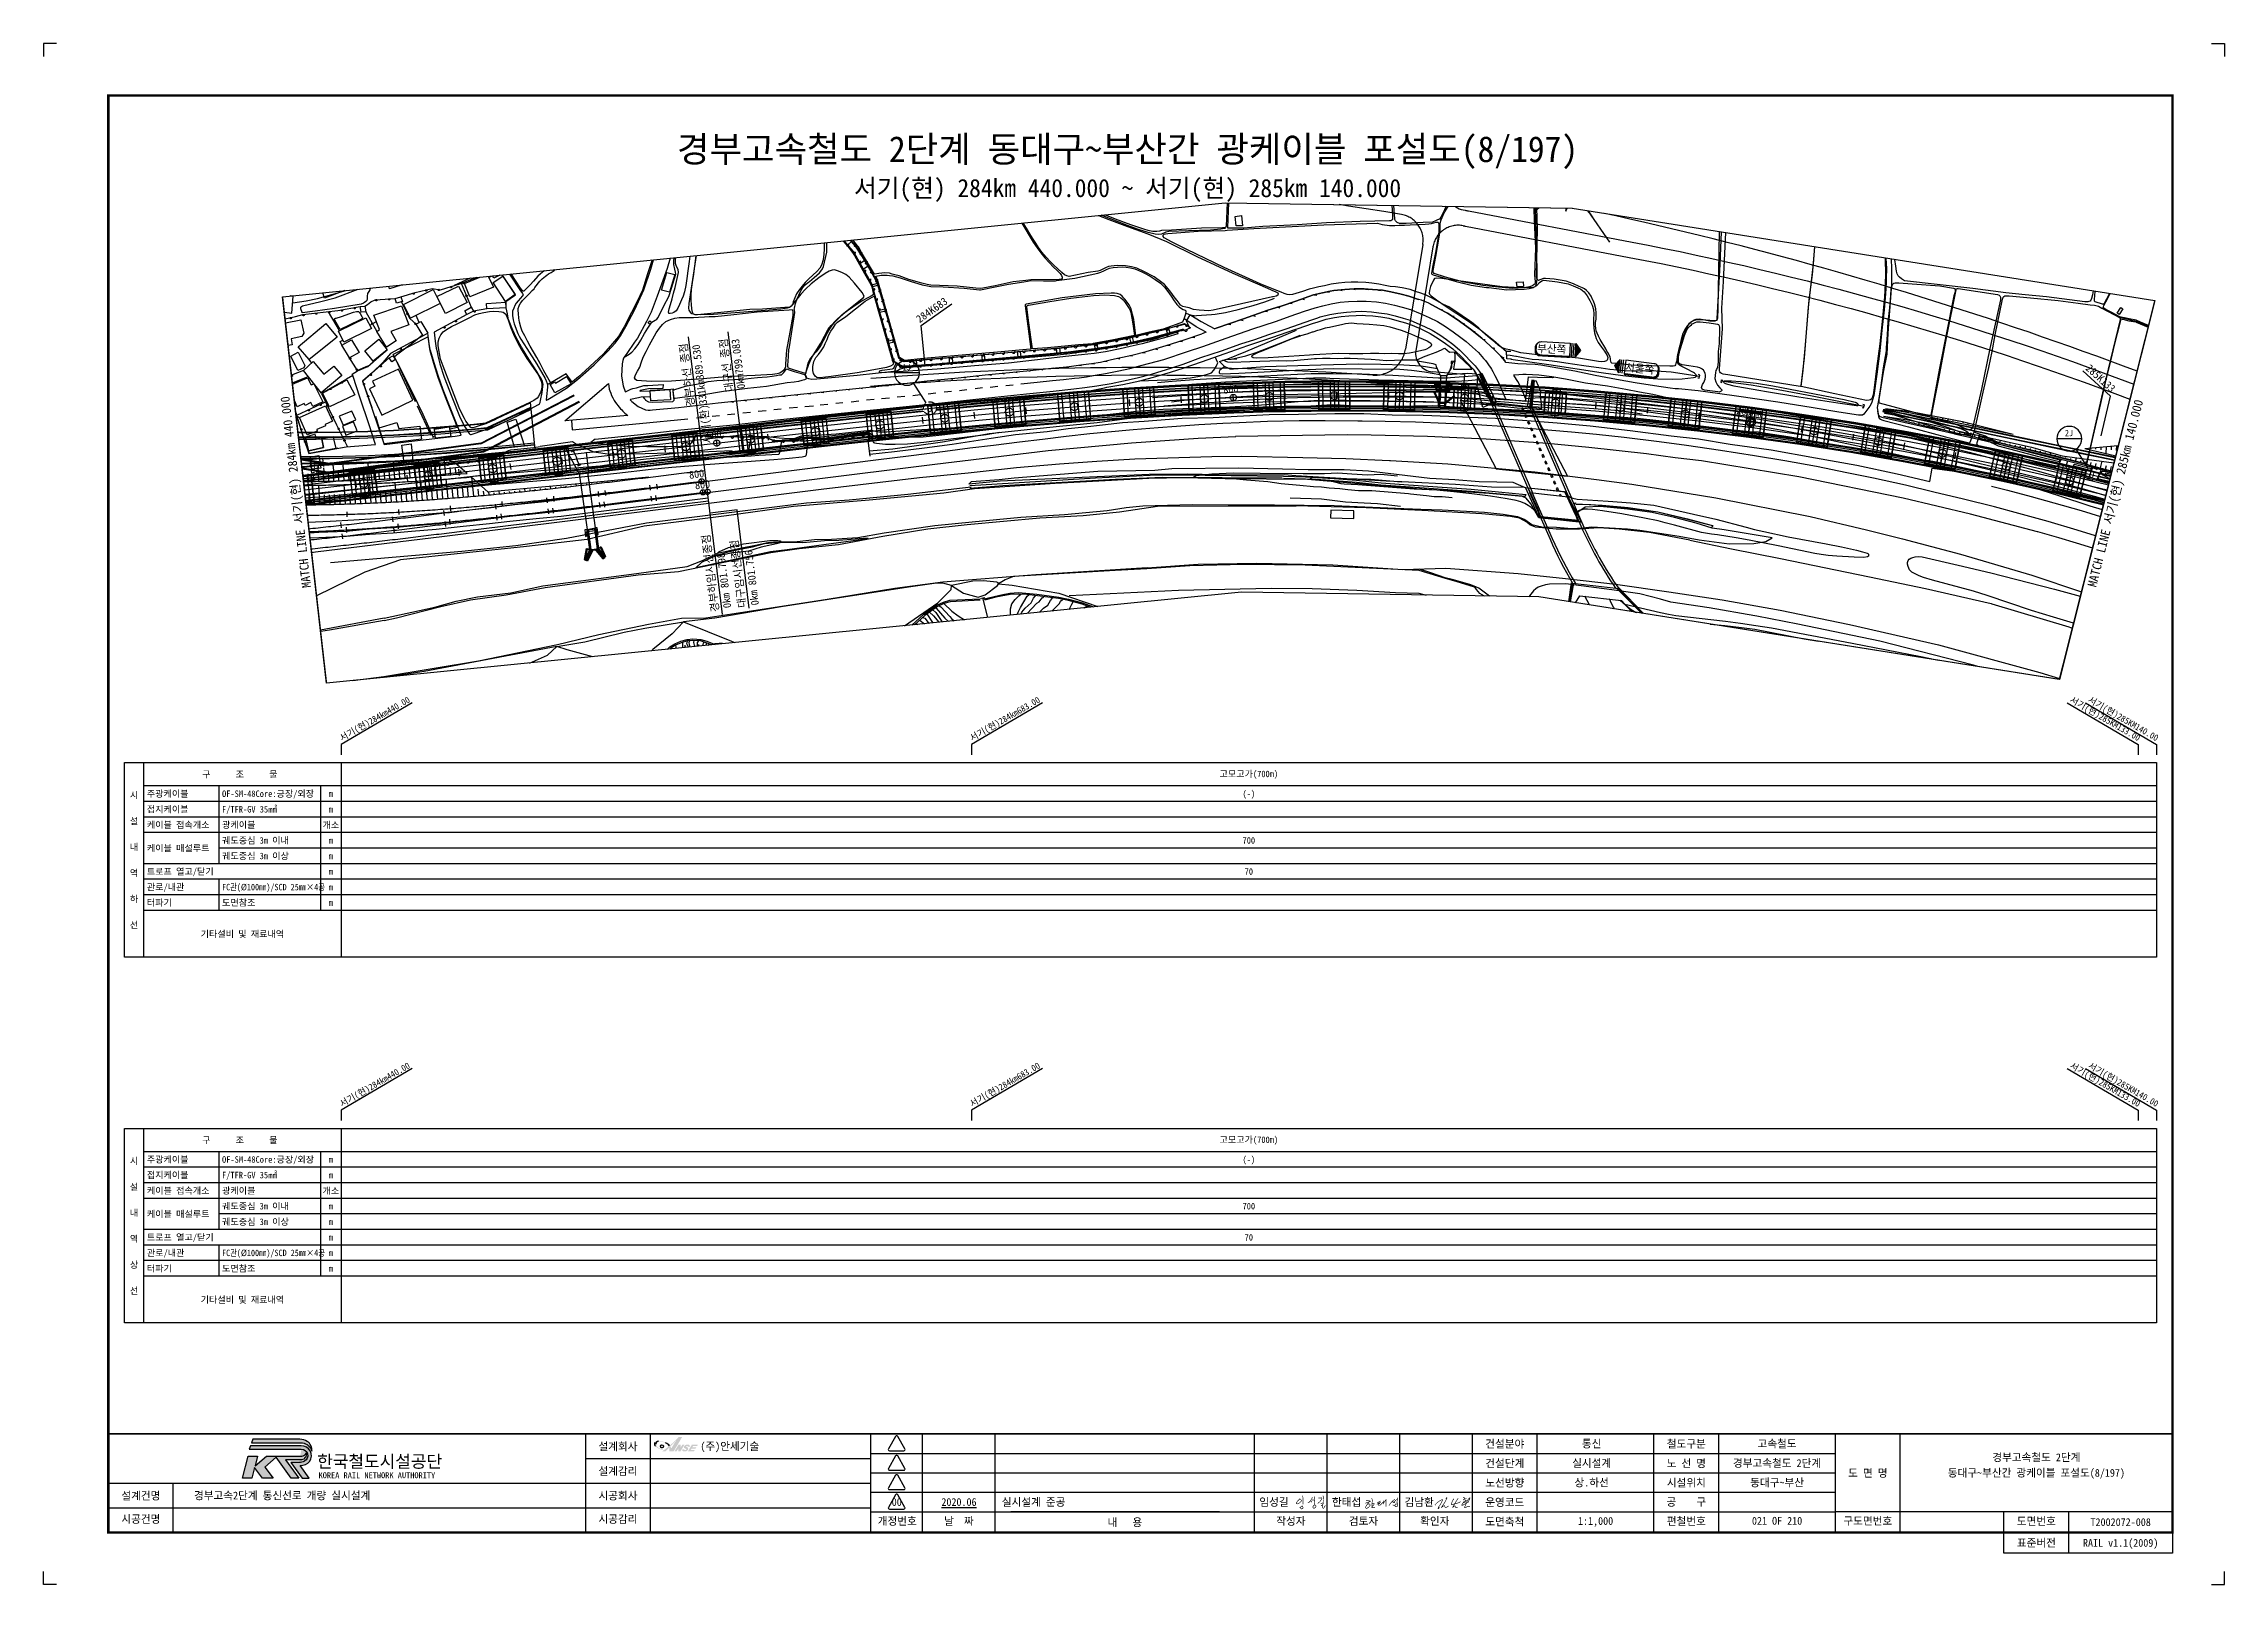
# Paper-space layout '8' of a CAD drawing. Header units: millimetres. Extents: x 0 to 841, y 0 to 594.
# The model-space entities are those that its viewports show. They can reach past a viewport. Long polylines and large blocks are cut down to what shows.
import ezdxf
from ezdxf.enums import TextEntityAlignment as Align
from ezdxf.xclip import XClip

# ---------------------------------------------------------------- set-up
doc = ezdxf.new("R2010")
doc.units = ezdxf.units.MM
doc.header["$LTSCALE"] = 10
doc.header["$MEASUREMENT"] = 0
doc.header["$XCLIPFRAME"] = 2
doc.linetypes.add('A-CENTR01', pattern=[2, 1.25, -0.25, 0.25, -0.25])
doc.linetypes.add('HIDDEN', pattern=[0.375, 0.25, -0.125])
for name, color, linetype in [('TN-CABL', 4, 'Continuous'), ('TN-MACL', 6, 'A-CENTR01'), ('TN-MACT', 6, 'Continuous'), ('TN-TABL-LIN1', 4, 'Continuous'), ('TT-COMM-SYMB', 3, 'Continuous'), ('TT-TABL-LIN1', 4, 'Continuous'), ('TT-TABL-LIN2', 1, 'Continuous'), ('TT-TABL-TEX1', 6, 'Continuous'), ('TT-TABL-TEX2', 3, 'Continuous'), ('TX-BORD', 7, 'Continuous'), ('TZ-BASE', 253, 'Continuous'), ('TZ-CABL', 4, 'Continuous'), ('TZ-LEAL', 1, 'Continuous'), ('TZ-LEAT', 3, 'Continuous')]:
    doc.layers.add(name, color=color, linetype=linetype)
doc.layers.add('TX-PAPR', color=2, linetype='Continuous', plot=False)
doc.styles.add('GR', font='GulimChe.ttf')
doc.styles.add('KORAIL', font='GulimChe.ttf')
doc.styles.get("Standard").update_dxf_attribs({"font": 'GulimChe.ttf'})
doc.styles.add('SYMBTEXT', font='GulimChe.ttf')
doc.styles.add('TB_TEXT', font='GulimChe.ttf')
doc.styles.add('TB_WBTXT', font='GulimChe.ttf')
doc.styles.add('굴림체', font='GulimChe.ttf')
doc.linetypes.add('ZIGZAG', pattern='A,0.0001,-0.2,[131,ltypeshp.shx,S=0.2,R=0,X=-0.2,Y=0],-0.4,[131,ltypeshp.shx,S=0.2,R=180,X=0.2,Y=0],-0.2', length=0.8001)

psp = doc.layouts.new('8')

msp = doc.modelspace()

# ---------------------------------------------------------------- texts
at = {"layer": 'TN-MACT'}
for s, rotation, p in [('MATCH LINE 서기(현) 284km 440.000', 96.49258, (7854.1, 1466.13)), ('MATCH LINE 서기(현) 285km 140.000', 75.8457, (8555.83, 1465.71))]:
    msp.add_text(s, height=3.5, rotation=rotation, dxfattribs=at).set_placement(p, align=Align.MIDDLE_CENTER)
at = {"layer": 'TT-COMM-SYMB'}
msp.add_text('EP', height=2.5, rotation=6.49258, dxfattribs=at).set_placement((7862.46, 1476.54), align=Align.MIDDLE)
at = {"layer": 'TT-TABL-TEX2'}
for p in [(8221.68, 1357.37), (8221.68, 1216.35)]:
    msp.add_text('고모고가(700m)', height=2.5, dxfattribs=at).set_placement(p, align=Align.MIDDLE)
for s, p in [('(-)', (8221.68, 1349.87)), ('700', (8221.68, 1331.87)), ('70', (8221.68, 1319.87)), ('(-)', (8221.68, 1208.85)), ('700', (8221.68, 1190.85)), ('70', (8221.68, 1178.85))]:
    msp.add_text(s, height=2.5, dxfattribs=at).set_placement(p, align=Align.MIDDLE_CENTER)
at = {"layer": 'TZ-CABL', "linetype": 'HIDDEN', "style": 'SYMBTEXT'}
for rotation, p in [(7.99733, (8098.68, 1498.47, 37.14)), (345.61667, (8546.94, 1473.01))]:
    msp.add_attdef('J', text='J', height=2.8, rotation=rotation, dxfattribs=at).set_placement(p, align=Align.MIDDLE_CENTER)
at = {"layer": 'TZ-LEAT'}
for s, rotation, p in [('서기(현)284km440.00', 30, (7885.18, 1377.66)), ('서기(현)284km440.00', 30, (7885.18, 1377.66)), ('서기(현)284km683.00', 30, (8128.18, 1377.66)), ('서기(현)285KM133.00', 330, (8551.29, 1377.7)), ('서기(현)285KM140.00', 330, (8558.29, 1377.7)), ('서기(현)284km440.00', 30, (7885.18, 1236.64)), ('서기(현)284km683.00', 30, (8128.18, 1236.64)), ('서기(현)285KM133.00', 330, (8551.29, 1236.67)), ('서기(현)285KM140.00', 330, (8558.29, 1236.67))]:
    msp.add_text(s, height=2.5, rotation=rotation, dxfattribs=at).set_placement(p, align=Align.CENTER)

# ---------------------------------------------------------------- blocks, each defined once
blk = doc.blocks.new('CXGLOGO-UNIT-KRNA-COLOR')
h = blk.add_hatch(color=166)
edge = h.paths.add_edge_path()
edge.add_arc((15.3, 4.2), 10, 59.195, 87.6904)
edge.add_line((15.7, 14.2), (-14.6, 14.2))
edge.add_line((-14.6, 14.2), (-15.4, 11.9))
edge.add_line((-15.4, 11.9), (17.3, 11.9))
edge.add_arc((16.4, 4.8), 7.13, 14.4338, 82.8523, ccw=False)
edge.add_arc((17.2, 7.5), 6.18, 351.2788, 418.625)
h = blk.add_hatch(color=166)
edge = h.paths.add_edge_path()
edge.add_line((-17.6, 3.4), (-11.6, 3.4))
edge.add_line((-11.6, 3.4), (-13.1, -2.8))
edge.add_line((-13.1, -2.8), (-5.8, 3.4))
edge.add_line((-5.8, 3.4), (16.9, 3.4))
edge.add_arc((16.5, 6.7), 3.37, 277.1672, 339.2536)
edge.add_arc((16.5, 4.5), 3.37, -86.0611, 17.644, ccw=False)
edge.add_line((16.7, 1.1), (6.4, 1.1))
edge.add_line((6.4, 1.1), (15, -10.7))
edge.add_line((15, -10.7), (10.1, -10.7))
edge.add_line((10.1, -10.7), (0.4, 2.7))
edge.add_line((0.4, 2.7), (-6.9, -3.7))
edge.add_line((-6.9, -3.7), (-1.4, -10.8))
edge.add_line((-1.4, -10.8), (-8.3, -10.8))
edge.add_line((-8.3, -10.8), (-13.5, -4))
edge.add_line((-13.5, -4), (-15.1, -10.8))
edge.add_line((-15.1, -10.8), (-21.2, -10.8))
edge.add_line((-21.2, -10.8), (-17.6, 3.4))
h = blk.add_hatch(color=46)
edge = h.paths.add_edge_path()
edge.add_arc((15.4, 5.5), 6.16, 269.178, 301.5498, ccw=False)
edge.add_line((15.3, -0.7), (9.8, -0.7))
edge.add_line((9.8, -0.7), (17.2, -10.8))
edge.add_line((17.2, -10.8), (21.7, -10.8))
edge.add_line((21.7, -10.8), (15.9, -2.7))
edge.add_arc((15.5, 6.1), 8.86, 272.286, 317.0312)
edge.add_arc((16.8, 3.7), 6.34, 325.2805, 452.1314)
edge.add_line((16.5, 10), (-16, 10))
edge.add_line((-16, 10), (-16.8, 7.8))
edge.add_line((-16.8, 7.8), (16.6, 7.8))
edge.add_arc((16.8, 3.8), 3.99, -62.7193, 92.2922, ccw=False)
at = {"color": 166}
for points in [[(20.4, 12.8, 0.12498), (15.7, 14.2), (-14.6, 14.2), (-15.4, 11.9), (17.3, 11.9, -0.307728), (23.3, 6.6, 0.302614)], [(-17.6, 3.4), (-11.6, 3.4), (-13.1, -2.8), (-5.8, 3.4), (16.9, 3.4, 0.27773), (19.7, 5.5, -0.486141), (16.7, 1.1), (6.4, 1.1), (15, -10.7), (10.1, -10.7), (0.4, 2.7), (-6.9, -3.7), (-1.4, -10.8), (-8.3, -10.8), (-13.5, -4), (-15.1, -10.8), (-21.2, -10.8)]]:
    blk.add_lwpolyline(points, format="xyb", close=True, dxfattribs=at)
at = {"color": 46}
blk.add_lwpolyline([(18.6, 0.2, -0.142195), (15.3, -0.7), (9.8, -0.7), (17.2, -10.8), (21.7, -10.8), (15.9, -2.7, 0.197757), (22, 0.1, 0.61792), (16.5, 10), (-16, 10), (-16.8, 7.8), (16.6, 7.8, -0.802668)], format="xyb", close=True, dxfattribs=at)
blk = doc.blocks.new('CXGLOGO-KRNA-COLOR')
blk.add_blockref('CXGLOGO-UNIT-KRNA-COLOR', (0, 0))
at = {"color": 166, "style": 'KORAIL'}
for s, height, p in [('한국철도시설공단', 8, (26.8, -4)), ('KOREA RAIL NETWORK AUTHORITY', 3.75, (27.7, -10.8))]:
    blk.add_text(s, height=height, dxfattribs=at).set_placement(p)
blk = doc.blocks.new('TXBLKA1-KRNAH')
at = {"layer": 'TX-BORD'}
h = blk.add_hatch(color=5, dxfattribs=at)
h.paths.add_polyline_path([(241.41, 53.44, 0.096425), (239.85, 54.59, 0.1233), (237.07, 55.37, 0.107959), (236.18, 55.25, 0.147974), (235.63, 54.71, 0.146771), (235.6, 53.86, 0.166867), (235.92, 53.32, 0.084002), (237.3, 52.29, 0.125004), (238.6, 51.98, 0.324316), (238.9, 52.16, 0.181232), (238.8, 52.77, -0.176206), (238.41, 52.66, -0.165955), (238.43, 52.37, -0.236091), (238.11, 52.27, -0.163197), (237.2, 52.6, -0.211159), (236.11, 54.03, -0.492063), (237.15, 55.14, -0.264032), (241.01, 53.12, -0.023302), (238.51, 51.28), (239.75, 51.28, 0.034752), (241.24, 52.65, -0.038457), (241.29, 51.28), (242.97, 51.28), (246.25, 56.8), (244.88, 56.8, -0.036327)])
h.paths.add_polyline_path([(242.08, 52.46), (241.66, 53.16, 0.03885), (244.06, 55.69)], flags=16)
h = blk.add_hatch(color=3, dxfattribs=at)
h.paths.add_polyline_path([(244.79, 51.28), (245.61, 51.28), (247.14, 53.85), (246.32, 53.85), (245.64, 52.71), (245.64, 53.85), (244.83, 53.85), (243.3, 51.28), (244.11, 51.28), (244.79, 52.43)])
h.paths.add_polyline_path([(247.73, 51.85, -0.206701), (247.2, 51.81, -0.316027), (247.06, 51.95, -0.031225), (247.06, 52.07), (246.36, 52.07, 0.483426), (246.52, 51.35, 0.203838), (248.04, 51.43, 0.079762), (248.43, 51.8, 0.172378), (248.58, 52.3, 0.221594), (248.3, 52.81, 0.038449), (247.87, 53.02, -0.563174), (247.89, 53.34, -0.276773), (248.29, 53.37, -0.312628), (248.42, 53.08), (249.21, 53.08, 0.143901), (249.17, 53.48, 0.169249), (248.83, 53.82, 0.119216), (248.04, 53.89, 0.167621), (247.24, 53.47, 0.258991), (246.94, 52.74, 0.208246), (247.3, 52.44, -0.022645), (247.74, 52.2, -0.588103)])
h.paths.add_polyline_path([(249.56, 51.83), (249.82, 52.27), (251.36, 52.27), (251.72, 52.86), (250.18, 52.86), (250.44, 53.3), (251.98, 53.3), (252.31, 53.85), (250, 53.85), (248.47, 51.28), (250.78, 51.28), (251.1, 51.83)])
h.paths.add_polyline_path([(239.05, 53.25, 1), (237.87, 53.25, 1)])
at = {"layer": 'Defpoints', "color": 1}
blk.add_line((836, 594), (841, 594), dxfattribs=at)
for points in [[(5, 594), (0, 594), (0, 589)], [(836, 594), (841, 594), (841, 589)], [(5, 0), (0, 0), (0, 5)], [(836, 0), (841, 0), (841, 5)]]:
    blk.add_lwpolyline(points, dxfattribs=at)
at = {"layer": 'TX-BORD'}
for p, q in [((234, 20), (234, 58)), ((319, 50.5), (549.5, 50.5)), ((339, 20), (339, 58)), ((367, 20), (367, 58)), ((467, 20), (467, 58)), ((495, 20), (495, 58)), ((523, 20), (523, 58)), ((549.5, 50.5), (691, 50.5)), ((576, 20), (576, 58)), ((621, 20), (621, 58)), ((646, 20), (646, 58)), ((716, 20), (716, 58)), ((209, 48.5), (319, 48.5)), ((319, 43), (549.5, 43)), ((549.5, 43), (691, 43)), ((25, 39), (319, 39)), ((50, 20), (50, 39)), ((319, 35.5), (549.5, 35.5)), ((549.5, 35.5), (691, 35.5)), ((25, 29.5), (319, 29.5)), ((319, 28), (691, 28)), ((453.5, 28), (373, 28)), ((821, 28), (691, 28)), ((756, 20), (756, 28)), ((781, 12), (781, 28))]:
    blk.add_line(p, q, dxfattribs=at)
at = {"layer": 'TX-BORD', "const_width": 1}
blk.add_lwpolyline([(821, 20), (25, 20), (25, 574), (821, 574)], close=True, dxfattribs=at)
at = {"layer": 'TX-BORD'}
for points, const_width in [([(25, 58), (821, 58)], 0.5), ([(209, 20), (209, 58)], 0.5), ([(209, 20), (209, 58)], 0.5), ([(319, 20), (319, 58)], 0.5), ([(551, 20), (551, 58)], 0.5), ([(691, 20), (691, 58)], 0.5), ([(489.16, 32.47), (490.23, 32.6)], 0.24), ([(510.02, 32.43), (511.22, 32.3), (511.29, 32.17), (511.29, 31.91), (509.68, 31.25), (511.29, 31.91), (511.93, 32.15), (511.29, 31.91), (510.45, 30.87), (510.06, 30.25), (509.86, 29.88), (509.82, 29.64), (509.85, 29.48), (509.94, 29.38), (510.07, 29.35), (510.38, 29.36), (511.09, 29.84), (511.32, 30.09), (511.53, 30.37), (511.52, 30.66), (511.47, 30.83), (511.33, 30.95), (511.02, 30.99), (510.45, 30.87)], 0.24), ([(511.96, 33.12), (512.32, 32.9), (512.39, 32.4), (512.31, 31.14), (512.21, 29.77), (512.24, 29.56), (512.39, 29.52), (512.61, 29.55), (512.95, 29.62), (513.48, 29.76)], 0.24), ([(512.31, 31.14), (512.99, 31.2), (513.13, 31.16), (513.03, 30.78), (512.21, 29.77)], 0.24), ([(514.32, 31.57), (514.59, 31.64), (515.5, 32.11), (514.59, 31.64), (514.69, 31.19), (514.15, 30.85), (514.69, 31.19), (515.47, 31.61), (514.75, 30.62), (514.93, 30.41), (515.2, 30.4), (515.62, 30.7), (516.67, 31.8), (516.69, 32.23), (516.67, 31.8), (516.66, 31.21), (517.64, 32.57), (517.67, 29.98)], 0.24), ([(521.05, 32.83), (519.79, 31.7), (518.83, 30.43), (519.79, 31.7), (520.42, 32.27), (520.32, 31.82), (520.41, 31.55), (520.64, 31.46), (521, 31.65), (520.94, 31.92), (522.01, 32.93), (522.02, 33.4), (522.01, 32.93), (521.99, 31.92), (521.99, 31.59), (521.7, 31.85), (521.99, 31.59), (522.08, 31.07), (522.06, 30.3), (521.97, 30), (521.58, 29.93), (521.29, 29.99), (521.13, 30.2), (521.17, 30.65), (521.36, 30.97), (521.77, 31.01), (522.08, 31)], 0.24), ([(521.15, 30.43), (520.87, 30.43), (520.47, 30.53), (520.28, 30.68)], 0.24)]:
    blk.add_lwpolyline(points, dxfattribs=dict(at, const_width=const_width))
for points in [[(328.58, 57.05), (325.78, 52.19, 0.57735), (326.17, 51.52), (331.78, 51.52, 0.57735), (332.17, 52.19), (329.36, 57.05, 0.57735)], [(328.58, 49.55), (325.78, 44.69, 0.57735), (326.17, 44.02), (331.78, 44.02, 0.57735), (332.17, 44.69), (329.36, 49.55, 0.57735)], [(328.58, 42.05), (325.78, 37.19, 0.57735), (326.17, 36.52), (331.78, 36.52, 0.57735), (332.17, 37.19), (329.36, 42.05, 0.57735)], [(328.58, 34.55), (325.78, 29.69, 0.57735), (326.17, 29.02), (331.78, 29.02, 0.57735), (332.17, 29.69), (329.36, 34.55, 0.57735)]]:
    blk.add_lwpolyline(points, format="xyb", close=True, dxfattribs=at)
at = {"layer": 'TX-BORD', "const_width": 0.24}
for points in [[(485.57, 34.24, -0.031521), (485.64, 32.12, 0.015452), (485.64, 30.85, 0.488947)], [(489.3, 33.6, -0.116912), (488.11, 31.72, -0.245276), (487.54, 31.55, -2.571837)], [(490.15, 33.87, -0.089273), (490.12, 31.67, 0.068943), (490.06, 30.69, 0.261353)], [(493.32, 34.22, -0.102288), (493.6, 33.42, -0.080289), (493.6, 33.07, 0.066761), (493.58, 32.62, -0.06278), (493.53, 31.56, 8.85417)], [(547.43, 33.59, -0.145348), (547.88, 33.43, -0.307225), (547.95, 33.23, -0.212679), (547.38, 32.49, -0.113681), (548.62, 33.04, -0.266507), (548.74, 33, -3.538723)], [(484.54, 33.09, 0.071134), (483.15, 31.48, 0.394214), (483.21, 31.1, 0.224261), (483.52, 31.04, 0.193438), (484.97, 32.08, 0.544983), (484.67, 32.72, 0.066146), (484.03, 32.72, 27.196208)], [(484.41, 29.84, 0.02121), (484.98, 29.12, 0.409369), (485.14, 29.11, -0.211811), (485.49, 29.21, 0.416377), (485.62, 29.3, 0.123643), (485.54, 30.12, 0.523631), (485.28, 30.19, -0.072983), (484.51, 29.7, 0.005941)], [(488.57, 32.27, -0.142438), (489.07, 31.68, 5.949847)], [(490.05, 30.54, 0.235154), (489.49, 29.9, 0.345857), (489.7, 29.41, 0.306746), (490.2, 29.45, 0.103095), (490.63, 29.98, 0.395571), (490.49, 30.5, 0.242915), (490.05, 30.54, 6.064713)], [(491.55, 33.36, 0.139976), (491.83, 33.26, 0.096355), (492.64, 33.37, -0.240321), (492.85, 33.34, -0.353191), (492.93, 33.05, -0.157335), (491.33, 31.22, -6.381378)], [(492.46, 31.11), (493.22, 31.4, -0.375176), (493.45, 31.31, -0.266244), (493.45, 31.13, -0.042219), (493.07, 30.6, -0.159939), (492.63, 30.34, -0.171647), (493.2, 30.37, -0.458058), (493.29, 30.17, 0.159326), (493.23, 29.58, 0.227707), (493.39, 29.37, 0.407988), (493.73, 29.47, -0.001483), (493.89, 29.78, 0.004186), (494.14, 30.24, -0.100484), (494.33, 30.47, -0.346277)], [(536.7, 30.48, -0.382901), (536.65, 30.71, -0.12512), (539.4, 32.69, -0.474239), (539.59, 32.59, -0.046113), (537.92, 29.73, 0.151113), (537.77, 29.29, 0.58991), (537.88, 29.22, 0.096338), (538.33, 29.72, 2.196927)], [(540.73, 33.09, -0.071383), (541.05, 33.41, -0.346917), (541.16, 33.41, -0.258278), (541.18, 33.35, -0.079918), (541.06, 32.96, -0.048596), (539.06, 29.69, 0.947427), (539.13, 29.64, -0.022437), (540.04, 30.36, -0.344585), (540.2, 30.35, -0.12284), (540.25, 30.29, 0.011347), (540.43, 29.85, 0.194638), (540.6, 29.69, 0.189435), (540.9, 29.69, 0.009404), (541.84, 30.24, 3.287276)], [(543.84, 33.07, 0.030212), (542.85, 31.06, 0.575113), (543.08, 30.76, 0.043168), (545.96, 31.58, 0.237594), (546.32, 31.98, 1.260425)], [(545.61, 33.11, 0.150889), (545.13, 32.65, 0.025288), (543.37, 29.61), (544.07, 30.23, -0.448359), (544.33, 30.16, 0.073819), (544.59, 29.67, 0.359456), (544.94, 29.59, 0.031982), (545.26, 29.77, 3.102048)], [(547.6, 31.85, 0.23976), (547.57, 31.5, 0.345796), (547.69, 31.43, 0.195352), (548.64, 32.18, 0.393888), (548.6, 32.35, 0.293784), (548.35, 32.35, 0.099623), (547.44, 31.43, 0.02205), (546.93, 30.69, 0.380988), (546.98, 30.44, 0.18866), (547.1, 30.41), (549.22, 31.59, 0.122154), (549.44, 31.8), (550.04, 33.22, 0.396041), (549.99, 33.36, 0.224142), (549.88, 33.36, 0.078358), (549.02, 32.08), (547.95, 29.67, 0.444285), (547.97, 29.61), (548.29, 29.6, 0.179185), (548.5, 29.67), (549.15, 30.07, -0.135616), (549.34, 30.12), (550.04, 30.11)]]:
    blk.add_lwpolyline(points, format="xyb", dxfattribs=at)
at = {"layer": 'TX-BORD'}
blk.add_lwpolyline([(821, 20), (821, 12), (756, 12), (756, 20)], close=True, dxfattribs=at)
at = {"layer": 'TX-BORD', "color": 3}
blk.add_circle((238.46, 53.25), 0.594, dxfattribs=at)
at = {"layer": 'TX-BORD', "color": 5}
for centre, radius, start, end in [((237.04, 54.23), 1.49, 161.17216, 194.57108), ((236.55, 54.06), 0.967, 192.10036, 229.99429), ((237.06, 54.19), 0.96, 84.64387, 189.44431), ((237.68, 50.02), 5.06, 42.58477, 64.6157)]:
    blk.add_arc(centre, radius, start, end, dxfattribs=at)
at = {"layer": 'TX-BORD', "xscale": 0.6, "yscale": 0.6}
blk.add_blockref('CXGLOGO-KRNA-COLOR', (89.41, 47.41), dxfattribs=at)
at = {"layer": 'TX-BORD', "style": 'TB_TEXT'}
for s, p in [('설계회사', (221.5, 53.25)), ('건설분야', (563.5, 54.25)), ('철도구분', (633.5, 54.25)), ('설계감리', (221.5, 43.75)), ('건설단계', (563.5, 46.75)), ('노 선 명', (633.5, 46.75)), ('도 면 명', (703.5, 43)), ('설계건명', (37.5, 34.25)), ('시공회사', (221.5, 34.25)), ('노선방향', (563.5, 39.25)), ('시설위치', (633.5, 39.25)), ('시공건명', (37.5, 25.25)), ('시공감리', (221.5, 25.25)), ('개정번호', (329.21, 24.5)), ('날  짜', (353, 24.5)), ('내   용', (417, 24)), ('작성자', (481, 24.5)), ('검토자', (509, 24.5)), ('확인자', (536.5, 24.5)), ('운영코드', (563.5, 31.75)), ('도면축척', (563.5, 24.25)), ('공    구', (633.5, 31.75)), ('편철번호', (633.5, 24.5)), ('구도면번호', (703.5, 24.51)), ('도면번호', (768.5, 24.51))]:
    blk.add_text(s, height=3, dxfattribs=at).set_placement(p, align=Align.MIDDLE)
blk.add_text('표준버전', height=3, dxfattribs=at).set_placement((768.5, 16), align=Align.MIDDLE_CENTER)
at = {"layer": 'TX-BORD', "style": 'TB_TEXT', "flags": 1}
blk.add_attdef('TD_CLASSCODE', text='', height=3, dxfattribs=at).set_placement((25, 577.54), align=Align.MIDDLE_LEFT)
at = {"layer": 'TX-BORD'}
for tag, height, style, p in [('TB_MTITIL', 10, 'TB_WBTXT', (418, 553.33)), ('TB_STITL', 7, 'TB_WBTXT', (418, 538.33)), ('TR_RNUM4', 3, 'TB_TEXT', (329, 54.25)), ('TR_RDAT4', 3, 'TB_TEXT', (353, 54.25)), ('TD_FIELD', 3, 'TB_TEXT', (597, 54.25)), ('TD_RLCLASS', 3, 'TB_TEXT', (668.5, 54.25)), ('TD_DNAME_TOP', 3, 'TB_TEXT', (768.5, 48.98)), ('TR_RNUM3', 3, 'TB_TEXT', (329, 46.75)), ('TR_RDAT3', 3, 'TB_TEXT', (353, 46.75)), ('TD_CSTEP', 3, 'TB_TEXT', (597, 46.75)), ('TD_RLNAME', 3, 'TB_TEXT', (668.5, 46.75)), ('TD_DNAME_MAIN', 3, 'TB_TEXT', (768.5, 43)), ('TR_RNUM2', 3, 'TB_TEXT', (329, 39.25)), ('TR_RDAT2', 3, 'TB_TEXT', (353, 39.25)), ('TD_DIRCODE', 3, 'TB_TEXT', (597, 39.25)), ('TD_RLSECT', 3, 'TB_TEXT', (668.5, 39.25)), ('TD_DNAME_BOT', 3, 'TB_TEXT', (768.5, 36.98)), ('TR_RNUM1', 3, 'TB_TEXT', (329, 31.75)), ('TR_RDAT1', 3, 'TB_TEXT', (353, 31.75)), ('TD_SYSCODE', 3, 'TB_TEXT', (597, 31.75)), ('SCALE', 3, 'TB_TEXT', (598.5, 24.45)), ('TD_CSECT', 3, 'TB_TEXT', (668.5, 31.75)), ('TD_DWGNO', 3, 'TB_TEXT', (668.5, 24.5)), ('TD_DWGCODE_PREV', 3, 'TB_TEXT', (736, 24)), ('TD_DWGCODE', 3, 'TB_TEXT', (801, 24)), ('TD_VERSION', 3, 'TB_TEXT', (801, 16))]:
    blk.add_attdef(tag, text='', height=height, dxfattribs=dict(at, style=style)).set_placement(p, align=Align.MIDDLE_CENTER)
at = {"layer": 'TX-BORD', "style": 'TB_TEXT'}
for tag, p in [('TD_DCOMP', (253.27, 53.25)), ('TR_RCON4', (369.52, 54.25)), ('TR_DGN4', (468.83, 54.25)), ('TR_CHK4', (496.83, 54.25)), ('TR_APP4', (524.83, 54.25)), ('TD_DSCCOMP', (253.27, 43.75)), ('TR_RCON3', (369.52, 46.75)), ('TR_DGN3', (468.83, 46.75)), ('TR_CHK3', (496.83, 46.75)), ('TR_APP3', (524.83, 46.75)), ('TD_DNAME', (58, 34.25)), ('TD_CCOMP', (253.27, 34.25)), ('TR_RCON2', (369.52, 39.25)), ('TR_DGN2', (468.83, 39.25)), ('TR_CHK2', (496.83, 39.25)), ('TR_APP2', (524.83, 39.25)), ('TD_CNAME', (58, 25.15)), ('TD_CSCOMP', (253.27, 25.25)), ('TR_RCON1', (369.52, 31.75)), ('TR_DGN1', (468.83, 31.75)), ('TR_CHK1', (496.83, 31.75)), ('TR_APP1', (524.83, 31.75))]:
    blk.add_attdef(tag, text='', height=3, dxfattribs=at).set_placement(p, align=Align.MIDDLE_LEFT)
blk = doc.blocks.new('AZ0801')
at = {"color": 0}
blk.add_arc((0, 0), 0.5, 180, 0, dxfattribs=at)
blk = doc.blocks.new('AE221')
at = {"color": 0}
blk.add_lwpolyline([(0, 0), (0.71, -0.71)], dxfattribs=at)
blk = doc.blocks.new('DZ0011_1')
at = {"color": 0}
blk.add_polyline3d([(-1.01, 0.44, 0), (-0.01, -1.06, 0), (0.99, 0.44, 0)], dxfattribs=at)
blk = doc.blocks.new('AAC001')
at = {"color": 0}
blk.add_circle((0, -0.25), 0.25, dxfattribs=at)
blk = doc.blocks.new('A$C1FAD5994')
at = {"color": 0}
for p, q in [((0, 53.09), (-0.98, 49.8)), ((0, 0), (0, 53.09)), ((0, 53.09), (0.98, 49.8)), ((-0.98, 49.8), (0, 50.31)), ((0.98, 49.8), (0, 50.31)), ((-7.09, 33.64), (-3.23, 27.89)), ((-1.34, 29.78), (-7.09, 33.64)), ((-7.09, 33.64), (7.09, 19.45)), ((-7.09, 19.45), (7.09, 33.64)), ((0, 40.2), (-1.34, 29.78)), ((0, 40.33), (0, 11.44)), ((1.34, 29.78), (0, 40.2)), ((7.09, 33.64), (1.34, 29.78)), ((3.23, 27.89), (7.09, 33.64)), ((-16.85, 26.55), (16.85, 26.55)), ((-3.23, 27.89), (-13.65, 26.55)), ((-13.65, 26.55), (-3.23, 25.21)), ((13.65, 26.55), (3.23, 27.89)), ((3.23, 25.21), (13.65, 26.55)), ((-3.23, 25.21), (-7.09, 19.45)), ((-7.09, 19.45), (-1.34, 23.31)), ((-1.34, 23.31), (0, 12.89)), ((0, 12.89), (1.34, 23.31)), ((1.34, 23.31), (7.09, 19.45)), ((7.09, 19.45), (3.23, 25.21))]:
    blk.add_line(p, q, dxfattribs=at)
for points in [[(-0.98, 49.8), (0, 53.09), (0, 50.31)], [(-7.09, 33.64), (0, 26.55), (-3.23, 27.89)], [(0, 40.2), (0, 26.55), (-1.34, 29.78)], [(0, 26.55), (1.34, 29.78), (7.09, 33.64)], [(-13.65, 26.55), (0, 26.55), (-3.23, 25.21)], [(-7.09, 19.45), (0, 26.55), (-1.34, 23.31)], [(0, 26.55), (3.23, 27.89), (13.65, 26.55)], [(0, 26.55), (3.23, 25.21), (7.09, 19.45)], [(0, 26.55), (1.34, 23.31), (0, 12.89)], [(0, 26.55), (1.34, 23.31), (0, 12.89), (0, 26.55)]]:
    blk.add_solid(points, dxfattribs=at)
at = {"color": 0, "style": '굴림체'}
blk.add_text('N', height=4.27, dxfattribs=at).set_placement((-1.59, 53.88))
blk = doc.blocks.new('A$C412A769E')
at = {"color": 0, "ltscale": 10, "flags": 128}
for points in [[(0, 0), (-1.45, -2.82)], [(0, 0), (-1.45, -2.82)], [(3.14, -0.46), (0, 0)], [(3.14, -0.46), (0, 0)], [(-1.45, -2.82), (3.14, -0.46)], [(-1.45, -2.82), (3.14, -0.46)], [(-1.11, -3.48), (3.48, -1.11)], [(-1.11, -3.48), (3.48, -1.11)], [(-0.77, -4.14), (3.82, -1.77)], [(-0.77, -4.14), (3.82, -1.77)], [(-0.44, -4.79), (-0.73, -4.94), (4.49, -15.08)], [(-0.44, -4.79), (-0.73, -4.94), (4.49, -15.08)], [(-0.73, -4.94), (-0.29, -5.08)], [(-0.73, -4.94), (-0.29, -5.08)], [(-0.71, -4.99), (-0.26, -5.13)], [(-0.71, -4.99), (-0.26, -5.13)], [(-0.69, -5.03), (-0.24, -5.18)], [(-0.69, -5.03), (-0.24, -5.18)], [(-0.68, -4.92), (-0.31, -5.04)], [(-0.68, -4.92), (-0.31, -5.04)], [(-0.66, -5.08), (-0.21, -5.22)], [(-0.66, -5.08), (-0.21, -5.22)], [(-0.64, -4.9), (-0.33, -4.99)], [(-0.64, -4.9), (-0.33, -4.99)], [(-0.64, -5.13), (-0.21, -5.26)], [(-0.64, -5.13), (-0.21, -5.26)], [(-0.61, -5.17), (-0.25, -5.29)], [(-0.61, -5.17), (-0.25, -5.29)], [(-0.59, -4.87), (-0.36, -4.95)], [(-0.59, -4.87), (-0.36, -4.95)], [(-0.59, -5.22), (-0.14, -5.36)], [(-0.59, -5.22), (-0.14, -5.36)], [(-0.57, -5.27), (-0.12, -5.41)], [(-0.57, -5.27), (-0.12, -5.41)], [(-0.54, -4.85), (-0.38, -4.9)], [(-0.54, -4.85), (-0.38, -4.9)], [(-0.54, -5.31), (-0.09, -5.46)], [(-0.54, -5.31), (-0.09, -5.46)], [(-0.52, -5.36), (-0.07, -5.5)], [(-0.52, -5.36), (-0.07, -5.5)], [(-0.5, -4.82), (-0.41, -4.85)], [(-0.5, -4.82), (-0.41, -4.85)], [(-0.49, -5.41), (-0.05, -5.55)], [(-0.49, -5.41), (-0.05, -5.55)], [(-0.47, -5.45), (-0.02, -5.59)], [(-0.47, -5.45), (-0.02, -5.59)], [(-0.45, -4.8), (-0.43, -4.81)], [(-0.45, -4.8), (-0.43, -4.81)], [(-0.45, -5.5), (0, -5.64)], [(-0.45, -5.5), (0, -5.64)], [(-0.42, -5.54), (0.03, -5.69)], [(-0.42, -5.54), (0.03, -5.69)], [(-0.4, -5.59), (0.05, -5.73)], [(-0.4, -5.59), (0.05, -5.73)], [(-0.37, -5.64), (0.07, -5.78)], [(-0.37, -5.64), (0.07, -5.78)], [(-0.35, -5.68), (0.1, -5.83)], [(-0.35, -5.68), (0.1, -5.83)], [(-0.33, -5.73), (0.12, -5.87)], [(-0.33, -5.73), (0.12, -5.87)], [(-0.3, -5.78), (0.14, -5.92)], [(-0.3, -5.78), (0.14, -5.92)], [(-0.28, -5.82), (0.17, -5.97)], [(-0.28, -5.82), (0.17, -5.97)], [(-0.25, -5.29), (-0.17, -5.32)], [(-0.25, -5.29), (-0.17, -5.32)], [(-0.25, -5.87), (0.19, -6.01)], [(-0.25, -5.87), (0.19, -6.01)], [(-0.23, -5.92), (0.22, -6.06)], [(-0.23, -5.92), (0.22, -6.06)], [(-0.21, -5.26), (-0.19, -5.27)], [(-0.21, -5.26), (-0.19, -5.27)], [(-0.21, -5.96), (0.24, -6.11)], [(-0.21, -5.96), (0.24, -6.11)], [(-0.18, -6.01), (0.26, -6.15)], [(-0.18, -6.01), (0.26, -6.15)], [(-0.16, -6.05), (0.29, -6.2)], [(-0.16, -6.05), (0.29, -6.2)], [(-0.14, -6.1), (0.31, -6.24)], [(-0.14, -6.1), (0.31, -6.24)], [(-0.11, -6.15), (0.34, -6.29)], [(-0.11, -6.15), (0.34, -6.29)], [(-0.09, -6.19), (0.36, -6.34)], [(-0.09, -6.19), (0.36, -6.34)], [(-0.06, -6.24), (0.38, -6.38)], [(-0.06, -6.24), (0.38, -6.38)], [(-0.04, -6.29), (0.41, -6.43)], [(-0.04, -6.29), (0.41, -6.43)], [(-0.02, -6.33), (0.43, -6.48)], [(-0.02, -6.33), (0.43, -6.48)], [(0.01, -6.38), (0.46, -6.52)], [(0.01, -6.38), (0.46, -6.52)], [(0.03, -6.43), (0.48, -6.57)], [(0.03, -6.43), (0.48, -6.57)], [(0.06, -6.47), (0.5, -6.62)], [(0.06, -6.47), (0.5, -6.62)], [(0.08, -6.52), (0.53, -6.66)], [(0.08, -6.52), (0.53, -6.66)], [(0.1, -6.57), (0.55, -6.71)], [(0.1, -6.57), (0.55, -6.71)], [(0.13, -6.61), (0.58, -6.75)], [(0.13, -6.61), (0.58, -6.75)], [(0.15, -6.66), (0.6, -6.8)], [(0.15, -6.66), (0.6, -6.8)], [(0.18, -6.7), (0.62, -6.85)], [(0.18, -6.7), (0.62, -6.85)], [(0.2, -6.75), (0.65, -6.89)], [(0.2, -6.75), (0.65, -6.89)], [(0.22, -6.8), (0.67, -6.94)], [(0.22, -6.8), (0.67, -6.94)], [(0.25, -6.84), (0.69, -6.99)], [(0.25, -6.84), (0.69, -6.99)], [(0.27, -6.89), (0.72, -7.03)], [(0.27, -6.89), (0.72, -7.03)], [(0.3, -6.94), (0.74, -7.08)], [(0.3, -6.94), (0.74, -7.08)], [(0.32, -6.98), (0.77, -7.13)], [(0.32, -6.98), (0.77, -7.13)], [(0.34, -7.03), (0.79, -7.17)], [(0.34, -7.03), (0.79, -7.17)], [(0.37, -7.08), (0.81, -7.22)], [(0.37, -7.08), (0.81, -7.22)], [(0.39, -7.12), (0.84, -7.27)], [(0.39, -7.12), (0.84, -7.27)], [(0.41, -7.17), (0.86, -7.31)], [(0.41, -7.17), (0.86, -7.31)], [(0.44, -7.21), (0.89, -7.36)], [(0.44, -7.21), (0.89, -7.36)], [(0.46, -7.26), (0.91, -7.4)], [(0.46, -7.26), (0.91, -7.4)], [(0.49, -7.31), (0.93, -7.45)], [(0.49, -7.31), (0.93, -7.45)], [(0.51, -7.35), (0.96, -7.5)], [(0.51, -7.35), (0.96, -7.5)], [(0.53, -7.4), (0.98, -7.54)], [(0.53, -7.4), (0.98, -7.54)], [(0.56, -7.45), (1.01, -7.59)], [(0.56, -7.45), (1.01, -7.59)], [(0.58, -7.49), (1.03, -7.64)], [(0.58, -7.49), (1.03, -7.64)], [(0.61, -7.54), (1.05, -7.68)], [(0.61, -7.54), (1.05, -7.68)], [(0.63, -7.59), (1.08, -7.73)], [(0.63, -7.59), (1.08, -7.73)], [(0.65, -7.63), (1.1, -7.78)], [(0.65, -7.63), (1.1, -7.78)], [(0.68, -7.68), (1.13, -7.82)], [(0.68, -7.68), (1.13, -7.82)], [(0.7, -7.73), (1.15, -7.87)], [(0.7, -7.73), (1.15, -7.87)], [(0.73, -7.77), (1.17, -7.91)], [(0.73, -7.77), (1.17, -7.91)], [(0.75, -7.82), (1.2, -7.96)], [(0.75, -7.82), (1.2, -7.96)], [(0.77, -7.86), (1.22, -8.01)], [(0.77, -7.86), (1.22, -8.01)], [(0.8, -7.91), (1.24, -8.05)], [(0.8, -7.91), (1.24, -8.05)], [(0.82, -7.96), (1.27, -8.1)], [(0.82, -7.96), (1.27, -8.1)], [(0.85, -8), (1.29, -8.15)], [(0.85, -8), (1.29, -8.15)], [(0.87, -8.05), (1.32, -8.19)], [(0.87, -8.05), (1.32, -8.19)], [(0.89, -8.1), (1.34, -8.24)], [(0.89, -8.1), (1.34, -8.24)], [(0.92, -8.14), (1.36, -8.29)], [(0.92, -8.14), (1.36, -8.29)], [(0.94, -8.19), (1.39, -8.33)], [(0.94, -8.19), (1.39, -8.33)], [(0.96, -8.24), (1.41, -8.38)], [(0.96, -8.24), (1.41, -8.38)], [(0.99, -8.28), (1.44, -8.43)], [(0.99, -8.28), (1.44, -8.43)], [(1.01, -8.33), (1.46, -8.47)], [(1.01, -8.33), (1.46, -8.47)], [(1.04, -8.37), (1.48, -8.52)], [(1.04, -8.37), (1.48, -8.52)], [(1.06, -8.42), (1.51, -8.56)], [(1.06, -8.42), (1.51, -8.56)], [(1.08, -8.47), (1.53, -8.61)], [(1.08, -8.47), (1.53, -8.61)], [(1.11, -8.51), (1.56, -8.66)], [(1.11, -8.51), (1.56, -8.66)], [(1.13, -8.56), (1.58, -8.7)], [(1.13, -8.56), (1.58, -8.7)], [(1.16, -8.61), (1.6, -8.75)], [(1.16, -8.61), (1.6, -8.75)], [(1.18, -8.65), (1.63, -8.8)], [(1.18, -8.65), (1.63, -8.8)], [(1.2, -8.7), (1.65, -8.84)], [(1.2, -8.7), (1.65, -8.84)], [(1.23, -8.75), (1.68, -8.89)], [(1.23, -8.75), (1.68, -8.89)], [(1.25, -8.79), (1.7, -8.94)], [(1.25, -8.79), (1.7, -8.94)], [(1.28, -8.84), (1.72, -8.98)], [(1.28, -8.84), (1.72, -8.98)], [(1.3, -8.89), (1.75, -9.03)], [(1.3, -8.89), (1.75, -9.03)], [(1.32, -8.93), (1.77, -9.07)], [(1.32, -8.93), (1.77, -9.07)], [(1.35, -8.98), (1.8, -9.12)], [(1.35, -8.98), (1.8, -9.12)], [(1.37, -9.02), (1.82, -9.17)], [(1.37, -9.02), (1.82, -9.17)], [(1.4, -9.07), (1.84, -9.21)], [(1.4, -9.07), (1.84, -9.21)], [(1.42, -9.12), (1.87, -9.26)], [(1.42, -9.12), (1.87, -9.26)], [(1.44, -9.16), (1.89, -9.31)], [(1.44, -9.16), (1.89, -9.31)], [(1.47, -9.21), (1.91, -9.35)], [(1.47, -9.21), (1.91, -9.35)], [(1.49, -9.26), (1.94, -9.4)], [(1.49, -9.26), (1.94, -9.4)], [(1.52, -9.3), (1.96, -9.45)], [(1.52, -9.3), (1.96, -9.45)], [(1.54, -9.35), (1.99, -9.49)], [(1.54, -9.35), (1.99, -9.49)], [(1.56, -9.4), (2.01, -9.54)], [(1.56, -9.4), (2.01, -9.54)], [(1.59, -9.44), (2.03, -9.58)], [(1.59, -9.44), (2.03, -9.58)], [(1.61, -9.49), (2.06, -9.63)], [(1.61, -9.49), (2.06, -9.63)], [(1.63, -9.53), (2.08, -9.68)], [(1.63, -9.53), (2.08, -9.68)], [(1.66, -9.58), (2.11, -9.72)], [(1.66, -9.58), (2.11, -9.72)], [(1.68, -9.63), (2.13, -9.77)], [(1.68, -9.63), (2.13, -9.77)], [(1.71, -9.67), (2.15, -9.82)], [(1.71, -9.67), (2.15, -9.82)], [(1.73, -9.72), (2.18, -9.86)], [(1.73, -9.72), (2.18, -9.86)], [(1.75, -9.77), (2.2, -9.91)], [(1.75, -9.77), (2.2, -9.91)], [(1.78, -9.81), (2.23, -9.96)], [(1.78, -9.81), (2.23, -9.96)], [(1.8, -9.86), (2.25, -10)], [(1.8, -9.86), (2.25, -10)], [(1.83, -9.91), (2.27, -10.05)], [(1.83, -9.91), (2.27, -10.05)], [(1.85, -9.95), (2.3, -10.1)], [(1.85, -9.95), (2.3, -10.1)], [(1.87, -10), (2.32, -10.14)], [(1.87, -10), (2.32, -10.14)], [(1.9, -10.05), (2.35, -10.19)], [(1.9, -10.05), (2.35, -10.19)], [(1.92, -10.09), (2.37, -10.23)], [(1.92, -10.09), (2.37, -10.23)], [(1.95, -10.14), (2.39, -10.28)], [(1.95, -10.14), (2.39, -10.28)], [(1.97, -10.18), (2.42, -10.33)], [(1.97, -10.18), (2.42, -10.33)], [(1.99, -10.23), (2.44, -10.37)], [(1.99, -10.23), (2.44, -10.37)], [(2.02, -10.28), (2.46, -10.42)], [(2.02, -10.28), (2.46, -10.42)], [(2.04, -10.32), (2.49, -10.47)], [(2.04, -10.32), (2.49, -10.47)], [(2.07, -10.37), (2.51, -10.51)], [(2.07, -10.37), (2.51, -10.51)], [(2.09, -10.42), (2.54, -10.56)], [(2.09, -10.42), (2.54, -10.56)], [(2.11, -10.46), (2.56, -10.61)], [(2.11, -10.46), (2.56, -10.61)], [(2.14, -10.51), (2.58, -10.65)], [(2.14, -10.51), (2.58, -10.65)], [(2.16, -10.56), (2.61, -10.7)], [(2.16, -10.56), (2.61, -10.7)], [(2.18, -10.6), (2.63, -10.74)], [(2.18, -10.6), (2.63, -10.74)], [(2.21, -10.65), (2.66, -10.79)], [(2.21, -10.65), (2.66, -10.79)], [(2.23, -10.69), (2.68, -10.84)], [(2.23, -10.69), (2.68, -10.84)], [(2.26, -10.74), (2.7, -10.88)], [(2.26, -10.74), (2.7, -10.88)], [(2.28, -10.79), (2.73, -10.93)], [(2.28, -10.79), (2.73, -10.93)], [(2.3, -10.83), (2.75, -10.98)], [(2.3, -10.83), (2.75, -10.98)], [(2.33, -10.88), (2.78, -11.02)], [(2.33, -10.88), (2.78, -11.02)], [(2.35, -10.93), (2.8, -11.07)], [(2.35, -10.93), (2.8, -11.07)], [(2.38, -10.97), (2.82, -11.12)], [(2.38, -10.97), (2.82, -11.12)], [(2.4, -11.02), (2.85, -11.16)], [(2.4, -11.02), (2.85, -11.16)], [(2.42, -11.07), (2.87, -11.21)], [(2.42, -11.07), (2.87, -11.21)], [(2.45, -11.11), (2.9, -11.26)], [(2.45, -11.11), (2.9, -11.26)], [(2.47, -11.16), (2.92, -11.3)], [(2.47, -11.16), (2.92, -11.3)], [(2.5, -11.21), (2.94, -11.35)], [(2.5, -11.21), (2.94, -11.35)], [(2.52, -11.25), (2.97, -11.39)], [(2.52, -11.25), (2.97, -11.39)], [(2.54, -11.3), (2.99, -11.44)], [(2.54, -11.3), (2.99, -11.44)], [(2.57, -11.34), (3.01, -11.49)], [(2.57, -11.34), (3.01, -11.49)], [(2.59, -11.39), (3.04, -11.53)], [(2.59, -11.39), (3.04, -11.53)], [(2.62, -11.44), (3.06, -11.58)], [(2.62, -11.44), (3.06, -11.58)], [(2.64, -11.48), (3.09, -11.63)], [(2.64, -11.48), (3.09, -11.63)], [(2.66, -11.53), (3.11, -11.67)], [(2.66, -11.53), (3.11, -11.67)], [(2.69, -11.58), (3.13, -11.72)], [(2.69, -11.58), (3.13, -11.72)], [(2.71, -11.62), (3.16, -11.77)], [(2.71, -11.62), (3.16, -11.77)], [(2.73, -11.67), (3.18, -11.81)], [(2.73, -11.67), (3.18, -11.81)], [(2.76, -11.72), (3.21, -11.86)], [(2.76, -11.72), (3.21, -11.86)], [(2.78, -11.76), (3.23, -11.9)], [(2.78, -11.76), (3.23, -11.9)], [(2.81, -11.81), (3.25, -11.95)], [(2.81, -11.81), (3.25, -11.95)], [(2.83, -11.85), (3.28, -12)], [(2.83, -11.85), (3.28, -12)], [(2.85, -11.9), (3.3, -12.04)], [(2.85, -11.9), (3.3, -12.04)], [(2.88, -11.95), (3.33, -12.09)], [(2.88, -11.95), (3.33, -12.09)], [(2.9, -11.99), (3.35, -12.14)], [(2.9, -11.99), (3.35, -12.14)], [(2.93, -12.04), (3.37, -12.18)], [(2.93, -12.04), (3.37, -12.18)], [(2.95, -12.09), (3.4, -12.23)], [(2.95, -12.09), (3.4, -12.23)], [(2.97, -12.13), (3.42, -12.28)], [(2.97, -12.13), (3.42, -12.28)], [(3, -12.18), (3.45, -12.32)], [(3, -12.18), (3.45, -12.32)], [(3.02, -12.23), (3.47, -12.37)], [(3.02, -12.23), (3.47, -12.37)], [(3.05, -12.27), (3.49, -12.42)], [(3.05, -12.27), (3.49, -12.42)], [(3.07, -12.32), (3.52, -12.46)], [(3.07, -12.32), (3.52, -12.46)], [(3.09, -12.36), (3.54, -12.51)], [(3.09, -12.36), (3.54, -12.51)], [(3.12, -12.41), (3.57, -12.55)], [(3.12, -12.41), (3.57, -12.55)], [(3.14, -12.46), (3.59, -12.6)], [(3.14, -12.46), (3.59, -12.6)], [(3.17, -12.5), (3.61, -12.65)], [(3.17, -12.5), (3.61, -12.65)], [(3.19, -12.55), (3.64, -12.69)], [(3.19, -12.55), (3.64, -12.69)], [(3.21, -12.6), (3.66, -12.74)], [(3.21, -12.6), (3.66, -12.74)], [(3.24, -12.64), (3.68, -12.79)], [(3.24, -12.64), (3.68, -12.79)], [(3.26, -12.69), (3.71, -12.83)], [(3.26, -12.69), (3.71, -12.83)], [(3.28, -12.74), (3.73, -12.88)], [(3.28, -12.74), (3.73, -12.88)], [(3.31, -12.78), (3.76, -12.93)], [(3.31, -12.78), (3.76, -12.93)], [(3.33, -12.83), (3.78, -12.97)], [(3.33, -12.83), (3.78, -12.97)], [(3.36, -12.88), (3.8, -13.02)], [(3.36, -12.88), (3.8, -13.02)], [(3.38, -12.92), (3.83, -13.06)], [(3.38, -12.92), (3.83, -13.06)], [(3.4, -12.97), (3.85, -13.11)], [(3.4, -12.97), (3.85, -13.11)], [(3.43, -13.01), (3.88, -13.16)], [(3.43, -13.01), (3.88, -13.16)], [(3.45, -13.06), (3.9, -13.2)], [(3.45, -13.06), (3.9, -13.2)], [(3.48, -13.11), (3.92, -13.25)], [(3.48, -13.11), (3.92, -13.25)], [(3.5, -13.15), (3.95, -13.3)], [(3.5, -13.15), (3.95, -13.3)], [(3.52, -13.2), (3.97, -13.34)], [(3.52, -13.2), (3.97, -13.34)], [(3.55, -13.25), (4, -13.39)], [(3.55, -13.25), (4, -13.39)], [(3.57, -13.29), (4.02, -13.44)], [(3.57, -13.29), (4.02, -13.44)], [(3.6, -13.34), (4.04, -13.48)], [(3.6, -13.34), (4.04, -13.48)], [(3.62, -13.39), (4.07, -13.53)], [(3.62, -13.39), (4.07, -13.53)], [(3.64, -13.43), (4.09, -13.58)], [(3.64, -13.43), (4.09, -13.58)], [(3.67, -13.48), (4.12, -13.62)], [(3.67, -13.48), (4.12, -13.62)], [(3.69, -13.52), (4.14, -13.67)], [(3.69, -13.52), (4.14, -13.67)], [(3.72, -13.57), (4.16, -13.71)], [(3.72, -13.57), (4.16, -13.71)], [(3.74, -13.62), (4.19, -13.76)], [(3.74, -13.62), (4.19, -13.76)], [(3.76, -13.66), (4.21, -13.81)], [(3.76, -13.66), (4.21, -13.81)], [(3.79, -13.71), (4.23, -13.85)], [(3.79, -13.71), (4.23, -13.85)], [(3.81, -13.76), (4.26, -13.9)], [(3.81, -13.76), (4.26, -13.9)], [(3.84, -13.8), (4.28, -13.95)], [(3.84, -13.8), (4.28, -13.95)], [(3.86, -13.85), (4.31, -13.99)], [(3.86, -13.85), (4.31, -13.99)], [(3.88, -13.9), (4.33, -14.04)], [(3.88, -13.9), (4.33, -14.04)], [(3.91, -13.94), (4.35, -14.09)], [(3.91, -13.94), (4.35, -14.09)], [(3.93, -13.99), (4.38, -14.13)], [(3.93, -13.99), (4.38, -14.13)], [(3.95, -14.04), (4.4, -14.18)], [(3.95, -14.04), (4.4, -14.18)], [(3.98, -14.08), (4.43, -14.22)], [(3.98, -14.08), (4.43, -14.22)], [(4, -14.13), (4.45, -14.27)], [(4, -14.13), (4.45, -14.27)], [(4.03, -14.17), (4.47, -14.32)], [(4.03, -14.17), (4.47, -14.32)], [(4.05, -14.22), (4.5, -14.36)], [(4.05, -14.22), (4.5, -14.36)], [(4.07, -14.27), (4.52, -14.41)], [(4.07, -14.27), (4.52, -14.41)], [(4.1, -14.31), (4.55, -14.46)], [(4.1, -14.31), (4.55, -14.46)], [(4.12, -14.36), (4.57, -14.5)], [(4.12, -14.36), (4.57, -14.5)], [(4.15, -14.41), (4.59, -14.55)], [(4.15, -14.41), (4.59, -14.55)], [(4.17, -14.45), (4.62, -14.6)], [(4.17, -14.45), (4.62, -14.6)], [(4.19, -14.5), (4.64, -14.64)], [(4.19, -14.5), (4.64, -14.64)], [(4.22, -14.55), (4.67, -14.69)], [(4.22, -14.55), (4.67, -14.69)], [(4.24, -14.59), (4.69, -14.74)], [(4.24, -14.59), (4.69, -14.74)], [(4.27, -14.64), (4.72, -14.78)], [(4.27, -14.64), (4.72, -14.78)], [(4.29, -14.68), (4.76, -14.83)], [(4.29, -14.68), (4.76, -14.83)], [(4.31, -14.73), (4.79, -14.88)], [(4.31, -14.73), (4.79, -14.88)], [(4.34, -14.78), (4.83, -14.94)], [(4.34, -14.78), (4.83, -14.94)], [(4.36, -14.82), (4.87, -14.99)], [(4.36, -14.82), (4.87, -14.99)], [(4.39, -14.87), (4.92, -15.04)], [(4.39, -14.87), (4.92, -15.04)], [(4.41, -14.92), (4.98, -15.1)], [(4.41, -14.92), (4.98, -15.1)], [(4.43, -14.96), (5.04, -15.16)], [(4.43, -14.96), (5.04, -15.16)], [(4.46, -15.01), (5.11, -15.22)], [(4.46, -15.01), (5.11, -15.22)], [(4.48, -15.06), (5.2, -15.28)], [(4.48, -15.06), (5.2, -15.28)], [(4.51, -15.1), (5.31, -15.36)], [(4.51, -15.1), (5.31, -15.36)], [(4.53, -15.15), (5.48, -15.45)], [(4.53, -15.15), (5.48, -15.45)], [(4.56, -15.2), (6.86, -15.93)], [(4.56, -15.2), (6.86, -15.93)], [(4.59, -15.25), (6.8, -15.95)], [(4.59, -15.25), (6.8, -15.95)], [(4.62, -15.3), (6.75, -15.97)], [(4.62, -15.3), (6.75, -15.97)], [(4.66, -15.35), (6.69, -15.99)], [(4.66, -15.35), (6.69, -15.99)], [(4.7, -15.4), (6.62, -16.01)], [(4.7, -15.4), (6.62, -16.01)], [(4.75, -15.45), (6.56, -16.03)], [(4.75, -15.45), (6.56, -16.03)], [(4.8, -15.51), (6.48, -16.04)], [(4.8, -15.51), (6.48, -16.04)], [(4.85, -15.56), (6.4, -16.06)], [(4.85, -15.56), (6.4, -16.06)], [(4.92, -15.62), (6.32, -16.07)], [(4.92, -15.62), (6.32, -16.07)], [(4.99, -15.68), (6.22, -16.08)], [(4.99, -15.68), (6.22, -16.08)], [(5.09, -15.75), (6.1, -16.08)], [(5.09, -15.75), (6.1, -16.08)], [(5.21, -15.83), (5.96, -16.07)], [(5.21, -15.83), (5.96, -16.07)], [(5.44, -15.95), (5.7, -16.03)], [(5.44, -15.95), (5.7, -16.03)], [(5.97, -15.61), (6.91, -15.91)], [(5.97, -15.61), (6.91, -15.91)], [(6.16, -15.63), (6.95, -15.89)], [(6.16, -15.63), (6.95, -15.89)], [(6.29, -15.63), (7, -15.86)], [(6.29, -15.63), (7, -15.86)], [(6.4, -15.63), (7.05, -15.84)], [(6.4, -15.63), (7.05, -15.84)], [(6.49, -15.62), (7.09, -15.81)], [(6.49, -15.62), (7.09, -15.81)], [(6.58, -15.61), (7.14, -15.79)], [(6.58, -15.61), (7.14, -15.79)], [(6.65, -15.6), (7.19, -15.77)], [(6.65, -15.6), (7.19, -15.77)], [(6.73, -15.58), (7.23, -15.74)], [(6.73, -15.58), (7.23, -15.74)], [(6.79, -15.56), (7.28, -15.72)], [(6.79, -15.56), (7.28, -15.72)], [(6.85, -15.54), (7.33, -15.69)], [(6.85, -15.54), (7.33, -15.69)], [(6.91, -15.52), (7.37, -15.67)], [(6.91, -15.52), (7.37, -15.67)], [(6.97, -15.5), (7.42, -15.65)], [(6.97, -15.5), (7.42, -15.65)], [(6.98, -15.87), (8.37, -15.16)], [(6.98, -15.87), (8.37, -15.16)], [(7.02, -15.48), (7.47, -15.62)], [(7.02, -15.48), (7.47, -15.62)], [(7.07, -15.46), (7.51, -15.6)], [(7.07, -15.46), (7.51, -15.6)], [(7.12, -15.43), (7.56, -15.57)], [(7.12, -15.43), (7.56, -15.57)], [(7.16, -15.41), (7.6, -15.55)], [(7.16, -15.41), (7.6, -15.55)], [(7.21, -15.39), (7.65, -15.53)], [(7.21, -15.39), (7.65, -15.53)], [(7.26, -15.36), (7.7, -15.5)], [(7.26, -15.36), (7.7, -15.5)], [(7.3, -15.34), (7.74, -15.48)], [(7.3, -15.34), (7.74, -15.48)], [(7.35, -15.31), (7.79, -15.46)], [(7.35, -15.31), (7.79, -15.46)], [(7.39, -15.29), (7.84, -15.43)], [(7.39, -15.29), (7.84, -15.43)], [(7.44, -15.27), (7.88, -15.41)], [(7.44, -15.27), (7.88, -15.41)], [(7.49, -15.24), (7.93, -15.38)], [(7.49, -15.24), (7.93, -15.38)], [(7.53, -15.22), (7.98, -15.36)], [(7.53, -15.22), (7.98, -15.36)], [(7.58, -15.19), (8.02, -15.34)], [(7.58, -15.19), (8.02, -15.34)], [(7.63, -15.17), (8.07, -15.31)], [(7.63, -15.17), (8.07, -15.31)], [(7.67, -15.15), (8.11, -15.29)], [(7.67, -15.15), (8.11, -15.29)], [(7.72, -15.12), (8.16, -15.26)], [(7.72, -15.12), (8.16, -15.26)], [(7.77, -15.1), (8.21, -15.24)], [(7.77, -15.1), (8.21, -15.24)], [(7.81, -15.07), (8.25, -15.22)], [(7.81, -15.07), (8.25, -15.22)], [(7.86, -15.05), (8.3, -15.19)], [(7.86, -15.05), (8.3, -15.19)], [(7.91, -15.03), (8.35, -15.17)], [(7.91, -15.03), (8.35, -15.17)], [(7.95, -15), (8.39, -15.14)], [(7.95, -15), (8.39, -15.14)], [(8, -14.98), (8.44, -15.12)], [(8, -14.98), (8.44, -15.12)], [(8.04, -14.96), (8.48, -15.09)], [(8.04, -14.96), (8.48, -15.09)], [(8.09, -14.93), (8.52, -15.07)], [(8.09, -14.93), (8.52, -15.07)], [(8.14, -14.91), (8.56, -15.04)], [(8.14, -14.91), (8.56, -15.04)], [(8.18, -14.88), (8.6, -15.02)], [(8.18, -14.88), (8.6, -15.02)], [(8.23, -14.86), (8.64, -14.99)], [(8.23, -14.86), (8.64, -14.99)], [(8.28, -14.84), (8.67, -14.96)], [(8.28, -14.84), (8.67, -14.96)], [(8.32, -14.81), (8.71, -14.93)], [(8.32, -14.81), (8.71, -14.93)], [(8.37, -14.79), (8.74, -14.91)], [(8.37, -14.79), (8.74, -14.91)], [(8.42, -14.76), (8.77, -14.88)], [(8.42, -14.76), (8.77, -14.88)], [(8.46, -14.74), (8.8, -14.85)], [(8.46, -14.74), (8.8, -14.85)], [(8.51, -14.72), (8.83, -14.82)], [(8.51, -14.72), (8.83, -14.82)], [(8.55, -14.69), (8.86, -14.79)], [(8.55, -14.69), (8.86, -14.79)], [(8.59, -14.66), (8.89, -14.76)], [(8.59, -14.66), (8.89, -14.76)], [(8.63, -14.64), (8.91, -14.73)], [(8.63, -14.64), (8.91, -14.73)], [(8.67, -14.61), (8.94, -14.7)], [(8.67, -14.61), (8.94, -14.7)], [(8.7, -14.58), (8.97, -14.67)], [(8.7, -14.58), (8.97, -14.67)], [(8.74, -14.56), (8.99, -14.64)], [(8.74, -14.56), (8.99, -14.64)], [(8.77, -14.53), (9.01, -14.61)], [(8.77, -14.53), (9.01, -14.61)], [(8.81, -14.5), (9.04, -14.57)], [(8.81, -14.5), (9.04, -14.57)], [(8.84, -14.47), (9.06, -14.54)], [(8.84, -14.47), (9.06, -14.54)], [(8.87, -14.44), (9.08, -14.51)], [(8.87, -14.44), (9.08, -14.51)], [(8.9, -14.41), (9.1, -14.48)], [(8.9, -14.41), (9.1, -14.48)], [(8.93, -14.38), (9.12, -14.45)], [(8.93, -14.38), (9.12, -14.45)], [(8.96, -14.36), (9.14, -14.41)], [(8.96, -14.36), (9.14, -14.41)], [(8.98, -14.32), (9.16, -14.38)], [(8.98, -14.32), (9.16, -14.38)], [(9.01, -14.29), (9.17, -14.35)], [(9.01, -14.29), (9.17, -14.35)], [(9.03, -14.26), (9.19, -14.31)], [(9.03, -14.26), (9.19, -14.31)], [(9.06, -14.23), (9.2, -14.28)], [(9.06, -14.23), (9.2, -14.28)], [(9.08, -14.2), (9.22, -14.25)], [(9.08, -14.2), (9.22, -14.25)], [(9.1, -14.17), (9.23, -14.21)], [(9.1, -14.17), (9.23, -14.21)], [(9.12, -14.14), (9.25, -14.18)], [(9.12, -14.14), (9.25, -14.18)], [(9.15, -14.11), (9.26, -14.14)], [(9.15, -14.11), (9.26, -14.14)], [(9.17, -14.07), (9.27, -14.11)], [(9.17, -14.07), (9.27, -14.11)], [(9.19, -14.04), (9.28, -14.07)], [(9.19, -14.04), (9.28, -14.07)], [(9.2, -14.01), (9.3, -14.04)], [(9.2, -14.01), (9.3, -14.04)], [(9.22, -13.98), (9.31, -14)], [(9.22, -13.98), (9.31, -14)], [(9.24, -13.94), (9.31, -13.97)], [(9.24, -13.94), (9.31, -13.97)], [(9.26, -13.91), (9.32, -13.93)], [(9.26, -13.91), (9.32, -13.93)], [(9.27, -13.87), (9.33, -13.89)], [(9.27, -13.87), (9.33, -13.89)], [(9.29, -13.84), (9.34, -13.86)], [(9.29, -13.84), (9.34, -13.86)], [(9.3, -13.81), (9.34, -13.82)], [(9.3, -13.81), (9.34, -13.82)], [(9.31, -13.77), (9.35, -13.78)], [(9.31, -13.77), (9.35, -13.78)], [(9.33, -13.74), (9.36, -13.75)], [(9.33, -13.74), (9.36, -13.75)], [(9.34, -13.7), (9.36, -13.71)], [(9.34, -13.7), (9.36, -13.71)], [(9.35, -13.67), (9.36, -13.67)], [(9.35, -13.67), (9.36, -13.67)], [(9.36, -13.63), (9.37, -13.63)], [(9.36, -13.63), (9.37, -13.63)]]:
    blk.add_lwpolyline(points, dxfattribs=at)
for points in [[(8.44, -14.75, 0.414214), (9.23, -12.27), (4.16, -2.42), (-0.44, -4.79), (4.64, -14.64, 0.414214), (7.12, -15.43), (8.44, -14.75)], [(8.44, -14.75, 0.414214), (9.23, -12.27), (4.16, -2.42), (-0.44, -4.79), (4.64, -14.64, 0.414214), (7.12, -15.43), (8.44, -14.75)], [(4.49, -15.08, 0.414214), (6.98, -15.87)], [(4.49, -15.08, 0.414214), (6.98, -15.87)], [(8.37, -15.16, 0.267231), (9.37, -13.61)], [(8.37, -15.16, 0.267231), (9.37, -13.61)]]:
    blk.add_lwpolyline(points, format="xyb", dxfattribs=at)
at = {"color": 0, "ltscale": 10}
blk.add_solid([(0, 0), (3.14, -0.46), (-1.45, -2.82)], dxfattribs=at)
blk.add_solid([(0, 0), (3.14, -0.46), (-1.45, -2.82)], dxfattribs=at)
at = {"color": 0, "ltscale": 10, "style": '굴림체'}
blk.add_text('서울쪽', height=3, rotation=297.81794, dxfattribs=at).set_placement((0.58, -4.41))
blk = doc.blocks.new('A$C23B842BC')
at = {"color": 0, "ltscale": 10, "flags": 128}
for points in [[(-13.97, 7.24, -0.414214), (-14.28, 9.83)], [(-13.97, 7.24, -0.414214), (-14.28, 9.83)], [(-12.91, 11.06, -0.414214), (-10.32, 11.37), (-1.6, 4.54), (-4.79, 0.47), (-13.5, 7.3, -0.414214), (-13.82, 9.89), (-12.91, 11.06)], [(-12.91, 11.06, -0.414214), (-10.32, 11.37), (-1.6, 4.54), (-4.79, 0.47), (-13.5, 7.3, -0.414214), (-13.82, 9.89), (-12.91, 11.06)], [(-13.32, 11.07, -0.267231), (-11.61, 11.76)], [(-13.32, 11.07, -0.267231), (-11.61, 11.76)]]:
    blk.add_lwpolyline(points, format="xyb", dxfattribs=at)
for points in [[(-14.57, 8.09), (-14.67, 8.87)], [(-14.57, 8.09), (-14.67, 8.87)], [(-14.64, 8.34), (-14.67, 8.61)], [(-14.64, 8.34), (-14.67, 8.61)], [(-14.52, 7.95), (-14.65, 9.01)], [(-14.52, 7.95), (-14.65, 9.01)], [(-14.47, 7.85), (-14.62, 9.13)], [(-14.47, 7.85), (-14.62, 9.13)], [(-14.42, 7.76), (-14.6, 9.22)], [(-14.42, 7.76), (-14.6, 9.22)], [(-14.37, 7.69), (-14.57, 9.3)], [(-14.37, 7.69), (-14.57, 9.3)], [(-14.33, 7.62), (-14.54, 9.38)], [(-14.33, 7.62), (-14.54, 9.38)], [(-14.29, 7.56), (-14.51, 9.45)], [(-14.29, 7.56), (-14.51, 9.45)], [(-14.24, 7.51), (-14.48, 9.51)], [(-14.24, 7.51), (-14.48, 9.51)], [(-14.2, 7.46), (-14.45, 9.57)], [(-14.2, 7.46), (-14.45, 9.57)], [(-14.16, 7.41), (-14.42, 9.62)], [(-14.16, 7.41), (-14.42, 9.62)], [(-14.11, 7.37), (-14.39, 9.68)], [(-14.11, 7.37), (-14.39, 9.68)], [(-14.07, 7.33), (-14.36, 9.72)], [(-14.07, 7.33), (-14.36, 9.72)], [(-14.21, 8.79), (-14.33, 9.77)], [(-14.21, 8.79), (-14.33, 9.77)], [(-14.2, 8.98), (-14.3, 9.81)], [(-14.2, 8.98), (-14.3, 9.81)], [(-14.28, 9.83), (-13.32, 11.07)], [(-14.28, 9.83), (-13.32, 11.07)], [(-14.18, 9.11), (-14.27, 9.85)], [(-14.18, 9.11), (-14.27, 9.85)], [(-14.15, 9.22), (-14.23, 9.9)], [(-14.15, 9.22), (-14.23, 9.9)], [(-14.13, 9.31), (-14.2, 9.94)], [(-14.13, 9.31), (-14.2, 9.94)], [(-14.1, 9.39), (-14.17, 9.98)], [(-14.1, 9.39), (-14.17, 9.98)], [(-14.07, 9.46), (-14.14, 10.02)], [(-14.07, 9.46), (-14.14, 10.02)], [(-14.04, 9.53), (-14.1, 10.06)], [(-14.04, 9.53), (-14.1, 10.06)], [(-14.01, 9.59), (-14.07, 10.1)], [(-14.01, 9.59), (-14.07, 10.1)], [(-13.98, 9.65), (-14.04, 10.14)], [(-13.98, 9.65), (-14.04, 10.14)], [(-13.95, 9.7), (-14.01, 10.18)], [(-13.95, 9.7), (-14.01, 10.18)], [(-13.92, 9.75), (-13.98, 10.22)], [(-13.92, 9.75), (-13.98, 10.22)], [(-13.89, 9.8), (-13.94, 10.27)], [(-13.89, 9.8), (-13.94, 10.27)], [(-13.86, 9.84), (-13.91, 10.31)], [(-13.86, 9.84), (-13.91, 10.31)], [(-13.82, 9.89), (-13.88, 10.35)], [(-13.82, 9.89), (-13.88, 10.35)], [(-13.79, 9.93), (-13.85, 10.39)], [(-13.79, 9.93), (-13.85, 10.39)], [(-13.76, 9.97), (-13.81, 10.43)], [(-13.76, 9.97), (-13.81, 10.43)], [(-13.73, 10.01), (-13.78, 10.47)], [(-13.73, 10.01), (-13.78, 10.47)], [(-13.69, 10.05), (-13.75, 10.51)], [(-13.69, 10.05), (-13.75, 10.51)], [(-13.66, 10.09), (-13.72, 10.55)], [(-13.66, 10.09), (-13.72, 10.55)], [(-13.63, 10.13), (-13.69, 10.59)], [(-13.63, 10.13), (-13.69, 10.59)], [(-13.6, 10.17), (-13.65, 10.63)], [(-13.6, 10.17), (-13.65, 10.63)], [(-13.57, 10.22), (-13.62, 10.68)], [(-13.57, 10.22), (-13.62, 10.68)], [(-13.53, 10.26), (-13.59, 10.72)], [(-13.53, 10.26), (-13.59, 10.72)], [(-13.5, 10.3), (-13.56, 10.76)], [(-13.5, 10.3), (-13.56, 10.76)], [(-13.47, 10.34), (-13.52, 10.8)], [(-13.47, 10.34), (-13.52, 10.8)], [(-13.44, 10.38), (-13.49, 10.84)], [(-13.44, 10.38), (-13.49, 10.84)], [(-13.4, 10.42), (-13.46, 10.88)], [(-13.4, 10.42), (-13.46, 10.88)], [(-13.37, 10.46), (-13.43, 10.92)], [(-13.37, 10.46), (-13.43, 10.92)], [(-13.34, 10.5), (-13.4, 10.96)], [(-13.34, 10.5), (-13.4, 10.96)], [(-13.31, 10.54), (-13.36, 11)], [(-13.31, 10.54), (-13.36, 11)], [(-13.28, 10.59), (-13.33, 11.05)], [(-13.28, 10.59), (-13.33, 11.05)], [(-13.24, 10.63), (-13.3, 11.09)], [(-13.24, 10.63), (-13.3, 11.09)], [(-13.21, 10.67), (-13.27, 11.13)], [(-13.21, 10.67), (-13.27, 11.13)], [(-13.18, 10.71), (-13.23, 11.16)], [(-13.18, 10.71), (-13.23, 11.16)], [(-13.15, 10.75), (-13.2, 11.2)], [(-13.15, 10.75), (-13.2, 11.2)], [(-13.11, 10.79), (-13.17, 11.23)], [(-13.11, 10.79), (-13.17, 11.23)], [(-13.08, 10.83), (-13.14, 11.26)], [(-13.08, 10.83), (-13.14, 11.26)], [(-13.05, 10.87), (-13.1, 11.3)], [(-13.05, 10.87), (-13.1, 11.3)], [(-13.02, 10.91), (-13.07, 11.33)], [(-13.02, 10.91), (-13.07, 11.33)], [(-12.99, 10.96), (-13.03, 11.35)], [(-12.99, 10.96), (-13.03, 11.35)], [(-12.95, 11), (-13, 11.38)], [(-12.95, 11), (-13, 11.38)], [(-12.92, 11.04), (-12.97, 11.41)], [(-12.92, 11.04), (-12.97, 11.41)], [(-12.89, 11.08), (-12.93, 11.43)], [(-12.89, 11.08), (-12.93, 11.43)], [(-12.86, 11.12), (-12.9, 11.46)], [(-12.86, 11.12), (-12.9, 11.46)], [(-12.82, 11.15), (-12.86, 11.48)], [(-12.82, 11.15), (-12.86, 11.48)], [(-12.79, 11.19), (-12.83, 11.5)], [(-12.79, 11.19), (-12.83, 11.5)], [(-12.76, 11.22), (-12.79, 11.52)], [(-12.76, 11.22), (-12.79, 11.52)], [(-12.73, 11.26), (-12.76, 11.54)], [(-12.73, 11.26), (-12.76, 11.54)], [(-12.69, 11.29), (-12.72, 11.56)], [(-12.69, 11.29), (-12.72, 11.56)], [(-12.66, 11.32), (-12.69, 11.58)], [(-12.66, 11.32), (-12.69, 11.58)], [(-12.62, 11.34), (-12.65, 11.6)], [(-12.62, 11.34), (-12.65, 11.6)], [(-12.59, 11.37), (-12.62, 11.61)], [(-12.59, 11.37), (-12.62, 11.61)], [(-12.56, 11.4), (-12.58, 11.63)], [(-12.56, 11.4), (-12.58, 11.63)], [(-12.52, 11.42), (-12.55, 11.64)], [(-12.52, 11.42), (-12.55, 11.64)], [(-12.49, 11.45), (-12.51, 11.66)], [(-12.49, 11.45), (-12.51, 11.66)], [(-12.45, 11.47), (-12.48, 11.67)], [(-12.45, 11.47), (-12.48, 11.67)], [(-12.42, 11.49), (-12.44, 11.68)], [(-12.42, 11.49), (-12.44, 11.68)], [(-12.38, 11.51), (-12.41, 11.69)], [(-12.38, 11.51), (-12.41, 11.69)], [(-12.35, 11.53), (-12.37, 11.7)], [(-12.35, 11.53), (-12.37, 11.7)], [(-12.31, 11.55), (-12.33, 11.71)], [(-12.31, 11.55), (-12.33, 11.71)], [(-12.28, 11.57), (-12.3, 11.72)], [(-12.28, 11.57), (-12.3, 11.72)], [(-12.24, 11.58), (-12.26, 11.73)], [(-12.24, 11.58), (-12.26, 11.73)], [(-12.21, 11.6), (-12.23, 11.74)], [(-12.21, 11.6), (-12.23, 11.74)], [(-12.17, 11.62), (-12.19, 11.74)], [(-12.17, 11.62), (-12.19, 11.74)], [(-12.14, 11.63), (-12.15, 11.75)], [(-12.14, 11.63), (-12.15, 11.75)], [(-12.1, 11.64), (-12.12, 11.76)], [(-12.1, 11.64), (-12.12, 11.76)], [(-12.07, 11.66), (-12.08, 11.76)], [(-12.07, 11.66), (-12.08, 11.76)], [(-12.03, 11.67), (-12.04, 11.76)], [(-12.03, 11.67), (-12.04, 11.76)], [(-12, 11.68), (-12.01, 11.77)], [(-12, 11.68), (-12.01, 11.77)], [(-11.96, 11.69), (-11.97, 11.77)], [(-11.96, 11.69), (-11.97, 11.77)], [(-11.92, 11.7), (-11.93, 11.77)], [(-11.92, 11.7), (-11.93, 11.77)], [(-11.89, 11.71), (-11.9, 11.77)], [(-11.89, 11.71), (-11.9, 11.77)], [(-11.85, 11.72), (-11.86, 11.77)], [(-11.85, 11.72), (-11.86, 11.77)], [(-11.82, 11.73), (-11.82, 11.77)], [(-11.82, 11.73), (-11.82, 11.77)], [(-11.78, 11.73), (-11.78, 11.77)], [(-11.78, 11.73), (-11.78, 11.77)], [(-11.74, 11.74), (-11.75, 11.77)], [(-11.74, 11.74), (-11.75, 11.77)], [(-11.71, 11.75), (-11.71, 11.77)], [(-11.71, 11.75), (-11.71, 11.77)], [(-11.67, 11.75), (-11.67, 11.76)], [(-11.67, 11.75), (-11.67, 11.76)], [(-11.63, 11.75), (-11.63, 11.76)], [(-11.63, 11.75), (-11.63, 11.76)], [(-14.03, 7.29), (-14.15, 8.28)], [(-14.03, 7.29), (-14.15, 8.28)], [(-13.99, 7.26), (-14.09, 8.1)], [(-13.99, 7.26), (-14.09, 8.1)], [(-13.95, 7.23), (-14.04, 7.97)], [(-13.95, 7.23), (-14.04, 7.97)], [(-13.91, 7.2), (-13.99, 7.88)], [(-13.91, 7.2), (-13.99, 7.88)], [(-4.79, 0.47), (-4.99, 0.21), (-13.97, 7.24)], [(-4.79, 0.47), (-4.99, 0.21), (-13.97, 7.24)], [(-13.87, 7.16), (-13.94, 7.79)], [(-13.87, 7.16), (-13.94, 7.79)], [(-13.82, 7.13), (-13.9, 7.72)], [(-13.82, 7.13), (-13.9, 7.72)], [(-13.78, 7.1), (-13.85, 7.66)], [(-13.78, 7.1), (-13.85, 7.66)], [(-13.74, 7.07), (-13.81, 7.6)], [(-13.74, 7.07), (-13.81, 7.6)], [(-13.7, 7.03), (-13.76, 7.55)], [(-13.7, 7.03), (-13.76, 7.55)], [(-13.66, 7), (-13.72, 7.5)], [(-13.66, 7), (-13.72, 7.5)], [(-13.62, 6.97), (-13.68, 7.46)], [(-13.62, 6.97), (-13.68, 7.46)], [(-13.58, 6.94), (-13.64, 7.42)], [(-13.58, 6.94), (-13.64, 7.42)], [(-13.54, 6.91), (-13.59, 7.38)], [(-13.54, 6.91), (-13.59, 7.38)], [(-13.5, 6.87), (-13.55, 7.34)], [(-13.5, 6.87), (-13.55, 7.34)], [(-13.45, 6.84), (-13.51, 7.31)], [(-13.45, 6.84), (-13.51, 7.31)], [(-13.41, 6.81), (-13.47, 7.28)], [(-13.41, 6.81), (-13.47, 7.28)], [(-13.37, 6.78), (-13.43, 7.24)], [(-13.37, 6.78), (-13.43, 7.24)], [(-13.33, 6.74), (-13.39, 7.21)], [(-13.33, 6.74), (-13.39, 7.21)], [(-13.29, 6.71), (-13.35, 7.18)], [(-13.29, 6.71), (-13.35, 7.18)], [(-13.25, 6.68), (-13.31, 7.15)], [(-13.25, 6.68), (-13.31, 7.15)], [(-13.21, 6.65), (-13.26, 7.11)], [(-13.21, 6.65), (-13.26, 7.11)], [(-13.17, 6.62), (-13.22, 7.08)], [(-13.17, 6.62), (-13.22, 7.08)], [(-13.13, 6.58), (-13.18, 7.05)], [(-13.13, 6.58), (-13.18, 7.05)], [(-13.08, 6.55), (-13.14, 7.02)], [(-13.08, 6.55), (-13.14, 7.02)], [(-13.04, 6.52), (-13.1, 6.99)], [(-13.04, 6.52), (-13.1, 6.99)], [(-13, 6.49), (-13.06, 6.95)], [(-13, 6.49), (-13.06, 6.95)], [(-12.96, 6.45), (-13.02, 6.92)], [(-12.96, 6.45), (-13.02, 6.92)], [(-12.92, 6.42), (-12.98, 6.89)], [(-12.92, 6.42), (-12.98, 6.89)], [(-12.88, 6.39), (-12.94, 6.86)], [(-12.88, 6.39), (-12.94, 6.86)], [(-12.84, 6.36), (-12.89, 6.82)], [(-12.84, 6.36), (-12.89, 6.82)], [(-12.8, 6.33), (-12.85, 6.79)], [(-12.8, 6.33), (-12.85, 6.79)], [(-12.76, 6.29), (-12.81, 6.76)], [(-12.76, 6.29), (-12.81, 6.76)], [(-12.71, 6.26), (-12.77, 6.73)], [(-12.71, 6.26), (-12.77, 6.73)], [(-12.67, 6.23), (-12.73, 6.7)], [(-12.67, 6.23), (-12.73, 6.7)], [(-12.63, 6.2), (-12.69, 6.66)], [(-12.63, 6.2), (-12.69, 6.66)], [(-12.59, 6.16), (-12.65, 6.63)], [(-12.59, 6.16), (-12.65, 6.63)], [(-12.55, 6.13), (-12.61, 6.6)], [(-12.55, 6.13), (-12.61, 6.6)], [(-12.51, 6.1), (-12.57, 6.57)], [(-12.51, 6.1), (-12.57, 6.57)], [(-12.47, 6.07), (-12.52, 6.53)], [(-12.47, 6.07), (-12.52, 6.53)], [(-12.43, 6.04), (-12.48, 6.5)], [(-12.43, 6.04), (-12.48, 6.5)], [(-12.39, 6), (-12.44, 6.47)], [(-12.39, 6), (-12.44, 6.47)], [(-12.35, 5.97), (-12.4, 6.44)], [(-12.35, 5.97), (-12.4, 6.44)], [(-12.3, 5.94), (-12.36, 6.41)], [(-12.3, 5.94), (-12.36, 6.41)], [(-12.26, 5.91), (-12.32, 6.37)], [(-12.26, 5.91), (-12.32, 6.37)], [(-12.22, 5.87), (-12.28, 6.34)], [(-12.22, 5.87), (-12.28, 6.34)], [(-12.18, 5.84), (-12.24, 6.31)], [(-12.18, 5.84), (-12.24, 6.31)], [(-12.14, 5.81), (-12.2, 6.28)], [(-12.14, 5.81), (-12.2, 6.28)], [(-12.1, 5.78), (-12.16, 6.24)], [(-12.1, 5.78), (-12.16, 6.24)], [(-12.06, 5.75), (-12.11, 6.21)], [(-12.06, 5.75), (-12.11, 6.21)], [(-12.02, 5.71), (-12.07, 6.18)], [(-12.02, 5.71), (-12.07, 6.18)], [(-11.98, 5.68), (-12.03, 6.15)], [(-11.98, 5.68), (-12.03, 6.15)], [(-11.93, 5.65), (-11.99, 6.12)], [(-11.93, 5.65), (-11.99, 6.12)], [(-11.89, 5.62), (-11.95, 6.08)], [(-11.89, 5.62), (-11.95, 6.08)], [(-11.85, 5.59), (-11.91, 6.05)], [(-11.85, 5.59), (-11.91, 6.05)], [(-11.81, 5.55), (-11.87, 6.02)], [(-11.81, 5.55), (-11.87, 6.02)], [(-11.77, 5.52), (-11.83, 5.99)], [(-11.77, 5.52), (-11.83, 5.99)], [(-11.73, 5.49), (-11.79, 5.95)], [(-11.73, 5.49), (-11.79, 5.95)], [(-11.69, 5.46), (-11.74, 5.92)], [(-11.69, 5.46), (-11.74, 5.92)], [(-11.65, 5.42), (-11.7, 5.89)], [(-11.65, 5.42), (-11.7, 5.89)], [(-11.61, 5.39), (-11.66, 5.86)], [(-11.61, 5.39), (-11.66, 5.86)], [(-11.56, 5.36), (-11.62, 5.83)], [(-11.56, 5.36), (-11.62, 5.83)], [(-11.52, 5.33), (-11.58, 5.79)], [(-11.52, 5.33), (-11.58, 5.79)], [(-11.48, 5.3), (-11.54, 5.76)], [(-11.48, 5.3), (-11.54, 5.76)], [(-11.44, 5.26), (-11.5, 5.73)], [(-11.44, 5.26), (-11.5, 5.73)], [(-11.4, 5.23), (-11.46, 5.7)], [(-11.4, 5.23), (-11.46, 5.7)], [(-11.36, 5.2), (-11.42, 5.66)], [(-11.36, 5.2), (-11.42, 5.66)], [(-11.32, 5.17), (-11.37, 5.63)], [(-11.32, 5.17), (-11.37, 5.63)], [(-11.28, 5.13), (-11.33, 5.6)], [(-11.28, 5.13), (-11.33, 5.6)], [(-11.24, 5.1), (-11.29, 5.57)], [(-11.24, 5.1), (-11.29, 5.57)], [(-11.19, 5.07), (-11.25, 5.54)], [(-11.19, 5.07), (-11.25, 5.54)], [(-11.15, 5.04), (-11.21, 5.5)], [(-11.15, 5.04), (-11.21, 5.5)], [(-11.11, 5.01), (-11.17, 5.47)], [(-11.11, 5.01), (-11.17, 5.47)], [(-11.07, 4.97), (-11.13, 5.44)], [(-11.07, 4.97), (-11.13, 5.44)], [(-11.03, 4.94), (-11.09, 5.41)], [(-11.03, 4.94), (-11.09, 5.41)], [(-10.99, 4.91), (-11.05, 5.38)], [(-10.99, 4.91), (-11.05, 5.38)], [(-10.95, 4.88), (-11, 5.34)], [(-10.95, 4.88), (-11, 5.34)], [(-10.91, 4.84), (-10.96, 5.31)], [(-10.91, 4.84), (-10.96, 5.31)], [(-10.87, 4.81), (-10.92, 5.28)], [(-10.87, 4.81), (-10.92, 5.28)], [(-10.82, 4.78), (-10.88, 5.25)], [(-10.82, 4.78), (-10.88, 5.25)], [(-10.78, 4.75), (-10.84, 5.21)], [(-10.78, 4.75), (-10.84, 5.21)], [(-10.74, 4.72), (-10.8, 5.18)], [(-10.74, 4.72), (-10.8, 5.18)], [(-10.7, 4.68), (-10.76, 5.15)], [(-10.7, 4.68), (-10.76, 5.15)], [(-10.66, 4.65), (-10.72, 5.12)], [(-10.66, 4.65), (-10.72, 5.12)], [(-10.62, 4.62), (-10.68, 5.09)], [(-10.62, 4.62), (-10.68, 5.09)], [(-10.58, 4.59), (-10.63, 5.05)], [(-10.58, 4.59), (-10.63, 5.05)], [(-10.54, 4.55), (-10.59, 5.02)], [(-10.54, 4.55), (-10.59, 5.02)], [(-10.5, 4.52), (-10.55, 4.99)], [(-10.5, 4.52), (-10.55, 4.99)], [(-10.46, 4.49), (-10.51, 4.96)], [(-10.46, 4.49), (-10.51, 4.96)], [(-10.41, 4.46), (-10.47, 4.92)], [(-10.41, 4.46), (-10.47, 4.92)], [(-10.37, 4.43), (-10.43, 4.89)], [(-10.37, 4.43), (-10.43, 4.89)], [(-10.33, 4.39), (-10.39, 4.86)], [(-10.33, 4.39), (-10.39, 4.86)], [(-10.29, 4.36), (-10.35, 4.83)], [(-10.29, 4.36), (-10.35, 4.83)], [(-10.25, 4.33), (-10.31, 4.8)], [(-10.25, 4.33), (-10.31, 4.8)], [(-10.21, 4.3), (-10.27, 4.76)], [(-10.21, 4.3), (-10.27, 4.76)], [(-10.17, 4.26), (-10.22, 4.73)], [(-10.17, 4.26), (-10.22, 4.73)], [(-10.13, 4.23), (-10.18, 4.7)], [(-10.13, 4.23), (-10.18, 4.7)], [(-10.09, 4.2), (-10.14, 4.67)], [(-10.09, 4.2), (-10.14, 4.67)], [(-10.04, 4.17), (-10.1, 4.63)], [(-10.04, 4.17), (-10.1, 4.63)], [(-10, 4.14), (-10.06, 4.6)], [(-10, 4.14), (-10.06, 4.6)], [(-9.96, 4.1), (-10.02, 4.57)], [(-9.96, 4.1), (-10.02, 4.57)], [(-9.92, 4.07), (-9.98, 4.54)], [(-9.92, 4.07), (-9.98, 4.54)], [(-9.88, 4.04), (-9.94, 4.51)], [(-9.88, 4.04), (-9.94, 4.51)], [(-9.84, 4.01), (-9.9, 4.47)], [(-9.84, 4.01), (-9.9, 4.47)], [(-9.8, 3.97), (-9.85, 4.44)], [(-9.8, 3.97), (-9.85, 4.44)], [(-9.76, 3.94), (-9.81, 4.41)], [(-9.76, 3.94), (-9.81, 4.41)], [(-9.72, 3.91), (-9.77, 4.38)], [(-9.72, 3.91), (-9.77, 4.38)], [(-9.67, 3.88), (-9.73, 4.34)], [(-9.67, 3.88), (-9.73, 4.34)], [(-9.63, 3.85), (-9.69, 4.31)], [(-9.63, 3.85), (-9.69, 4.31)], [(-9.59, 3.81), (-9.65, 4.28)], [(-9.59, 3.81), (-9.65, 4.28)], [(-9.55, 3.78), (-9.61, 4.25)], [(-9.55, 3.78), (-9.61, 4.25)], [(-9.51, 3.75), (-9.57, 4.22)], [(-9.51, 3.75), (-9.57, 4.22)], [(-9.47, 3.72), (-9.53, 4.18)], [(-9.47, 3.72), (-9.53, 4.18)], [(-9.43, 3.69), (-9.48, 4.15)], [(-9.43, 3.69), (-9.48, 4.15)], [(-9.39, 3.65), (-9.44, 4.12)], [(-9.39, 3.65), (-9.44, 4.12)], [(-9.35, 3.62), (-9.4, 4.09)], [(-9.35, 3.62), (-9.4, 4.09)], [(-9.3, 3.59), (-9.36, 4.05)], [(-9.3, 3.59), (-9.36, 4.05)], [(-9.26, 3.56), (-9.32, 4.02)], [(-9.26, 3.56), (-9.32, 4.02)], [(-9.22, 3.52), (-9.28, 3.99)], [(-9.22, 3.52), (-9.28, 3.99)], [(-9.18, 3.49), (-9.24, 3.96)], [(-9.18, 3.49), (-9.24, 3.96)], [(-9.14, 3.46), (-9.2, 3.93)], [(-9.14, 3.46), (-9.2, 3.93)], [(-9.1, 3.43), (-9.16, 3.89)], [(-9.1, 3.43), (-9.16, 3.89)], [(-9.06, 3.4), (-9.11, 3.86)], [(-9.06, 3.4), (-9.11, 3.86)], [(-9.02, 3.36), (-9.07, 3.83)], [(-9.02, 3.36), (-9.07, 3.83)], [(-8.98, 3.33), (-9.03, 3.8)], [(-8.98, 3.33), (-9.03, 3.8)], [(-8.94, 3.3), (-8.99, 3.77)], [(-8.94, 3.3), (-8.99, 3.77)], [(-8.89, 3.27), (-8.95, 3.73)], [(-8.89, 3.27), (-8.95, 3.73)], [(-8.85, 3.23), (-8.91, 3.7)], [(-8.85, 3.23), (-8.91, 3.7)], [(-8.81, 3.2), (-8.87, 3.67)], [(-8.81, 3.2), (-8.87, 3.67)], [(-8.77, 3.17), (-8.83, 3.64)], [(-8.77, 3.17), (-8.83, 3.64)], [(-8.73, 3.14), (-8.79, 3.6)], [(-8.73, 3.14), (-8.79, 3.6)], [(-8.69, 3.11), (-8.75, 3.57)], [(-8.69, 3.11), (-8.75, 3.57)], [(-8.65, 3.07), (-8.7, 3.54)], [(-8.65, 3.07), (-8.7, 3.54)], [(-8.61, 3.04), (-8.66, 3.51)], [(-8.61, 3.04), (-8.66, 3.51)], [(-8.57, 3.01), (-8.62, 3.48)], [(-8.57, 3.01), (-8.62, 3.48)], [(-8.52, 2.98), (-8.58, 3.44)], [(-8.52, 2.98), (-8.58, 3.44)], [(-8.48, 2.94), (-8.54, 3.41)], [(-8.48, 2.94), (-8.54, 3.41)], [(-8.44, 2.91), (-8.5, 3.38)], [(-8.44, 2.91), (-8.5, 3.38)], [(-8.4, 2.88), (-8.46, 3.35)], [(-8.4, 2.88), (-8.46, 3.35)], [(-8.36, 2.85), (-8.42, 3.31)], [(-8.36, 2.85), (-8.42, 3.31)], [(-8.32, 2.82), (-8.38, 3.28)], [(-8.32, 2.82), (-8.38, 3.28)], [(-8.28, 2.78), (-8.33, 3.25)], [(-8.28, 2.78), (-8.33, 3.25)], [(-8.24, 2.75), (-8.29, 3.22)], [(-8.24, 2.75), (-8.29, 3.22)], [(-8.2, 2.72), (-8.25, 3.19)], [(-8.2, 2.72), (-8.25, 3.19)], [(-8.15, 2.69), (-8.21, 3.15)], [(-8.15, 2.69), (-8.21, 3.15)], [(-8.11, 2.65), (-8.17, 3.12)], [(-8.11, 2.65), (-8.17, 3.12)], [(-8.07, 2.62), (-8.13, 3.09)], [(-8.07, 2.62), (-8.13, 3.09)], [(-8.03, 2.59), (-8.09, 3.06)], [(-8.03, 2.59), (-8.09, 3.06)], [(-7.99, 2.56), (-8.05, 3.02)], [(-7.99, 2.56), (-8.05, 3.02)], [(-7.95, 2.53), (-8.01, 2.99)], [(-7.95, 2.53), (-8.01, 2.99)], [(-7.91, 2.49), (-7.96, 2.96)], [(-7.91, 2.49), (-7.96, 2.96)], [(-7.87, 2.46), (-7.92, 2.93)], [(-7.87, 2.46), (-7.92, 2.93)], [(-7.83, 2.43), (-7.88, 2.9)], [(-7.83, 2.43), (-7.88, 2.9)], [(-7.78, 2.4), (-7.84, 2.86)], [(-7.78, 2.4), (-7.84, 2.86)], [(-7.74, 2.36), (-7.8, 2.83)], [(-7.74, 2.36), (-7.8, 2.83)], [(-7.7, 2.33), (-7.76, 2.8)], [(-7.7, 2.33), (-7.76, 2.8)], [(-7.66, 2.3), (-7.72, 2.77)], [(-7.66, 2.3), (-7.72, 2.77)], [(-7.62, 2.27), (-7.68, 2.73)], [(-7.62, 2.27), (-7.68, 2.73)], [(-7.58, 2.24), (-7.64, 2.7)], [(-7.58, 2.24), (-7.64, 2.7)], [(-7.54, 2.2), (-7.59, 2.67)], [(-7.54, 2.2), (-7.59, 2.67)], [(-7.5, 2.17), (-7.55, 2.64)], [(-7.5, 2.17), (-7.55, 2.64)], [(-7.46, 2.14), (-7.51, 2.61)], [(-7.46, 2.14), (-7.51, 2.61)], [(-7.42, 2.11), (-7.47, 2.57)], [(-7.42, 2.11), (-7.47, 2.57)], [(-7.37, 2.08), (-7.43, 2.54)], [(-7.37, 2.08), (-7.43, 2.54)], [(-7.33, 2.04), (-7.39, 2.51)], [(-7.33, 2.04), (-7.39, 2.51)], [(-7.29, 2.01), (-7.35, 2.48)], [(-7.29, 2.01), (-7.35, 2.48)], [(-7.25, 1.98), (-7.31, 2.44)], [(-7.25, 1.98), (-7.31, 2.44)], [(-7.21, 1.95), (-7.27, 2.41)], [(-7.21, 1.95), (-7.27, 2.41)], [(-7.17, 1.91), (-7.23, 2.38)], [(-7.17, 1.91), (-7.23, 2.38)], [(-7.13, 1.88), (-7.18, 2.35)], [(-7.13, 1.88), (-7.18, 2.35)], [(-7.09, 1.85), (-7.14, 2.32)], [(-7.09, 1.85), (-7.14, 2.32)], [(-7.05, 1.82), (-7.1, 2.28)], [(-7.05, 1.82), (-7.1, 2.28)], [(-7, 1.79), (-7.06, 2.25)], [(-7, 1.79), (-7.06, 2.25)], [(-6.96, 1.75), (-7.02, 2.22)], [(-6.96, 1.75), (-7.02, 2.22)], [(-6.92, 1.72), (-6.98, 2.19)], [(-6.92, 1.72), (-6.98, 2.19)], [(-6.88, 1.69), (-6.94, 2.15)], [(-6.88, 1.69), (-6.94, 2.15)], [(-6.84, 1.66), (-6.9, 2.12)], [(-6.84, 1.66), (-6.9, 2.12)], [(-6.8, 1.62), (-6.86, 2.09)], [(-6.8, 1.62), (-6.86, 2.09)], [(-6.76, 1.59), (-6.81, 2.06)], [(-6.76, 1.59), (-6.81, 2.06)], [(-6.72, 1.56), (-6.77, 2.03)], [(-6.72, 1.56), (-6.77, 2.03)], [(-6.68, 1.53), (-6.73, 1.99)], [(-6.68, 1.53), (-6.73, 1.99)], [(-6.63, 1.5), (-6.69, 1.96)], [(-6.63, 1.5), (-6.69, 1.96)], [(-6.59, 1.46), (-6.65, 1.93)], [(-6.59, 1.46), (-6.65, 1.93)], [(-6.55, 1.43), (-6.61, 1.9)], [(-6.55, 1.43), (-6.61, 1.9)], [(-6.51, 1.4), (-6.57, 1.87)], [(-6.51, 1.4), (-6.57, 1.87)], [(-6.47, 1.37), (-6.53, 1.83)], [(-6.47, 1.37), (-6.53, 1.83)], [(-6.43, 1.33), (-6.49, 1.8)], [(-6.43, 1.33), (-6.49, 1.8)], [(-6.39, 1.3), (-6.44, 1.77)], [(-6.39, 1.3), (-6.44, 1.77)], [(-6.35, 1.27), (-6.4, 1.74)], [(-6.35, 1.27), (-6.4, 1.74)], [(-6.31, 1.24), (-6.36, 1.7)], [(-6.31, 1.24), (-6.36, 1.7)], [(-6.26, 1.21), (-6.32, 1.67)], [(-6.26, 1.21), (-6.32, 1.67)], [(-6.22, 1.17), (-6.28, 1.64)], [(-6.22, 1.17), (-6.28, 1.64)], [(-6.18, 1.14), (-6.24, 1.61)], [(-6.18, 1.14), (-6.24, 1.61)], [(-6.14, 1.11), (-6.2, 1.58)], [(-6.14, 1.11), (-6.2, 1.58)], [(-6.1, 1.08), (-6.16, 1.54)], [(-6.1, 1.08), (-6.16, 1.54)], [(-6.06, 1.04), (-6.12, 1.51)], [(-6.06, 1.04), (-6.12, 1.51)], [(-6.02, 1.01), (-6.07, 1.48)], [(-6.02, 1.01), (-6.07, 1.48)], [(-5.98, 0.98), (-6.03, 1.45)], [(-5.98, 0.98), (-6.03, 1.45)], [(-5.94, 0.95), (-5.99, 1.41)], [(-5.94, 0.95), (-5.99, 1.41)], [(-5.9, 0.92), (-5.95, 1.38)], [(-5.9, 0.92), (-5.95, 1.38)], [(-5.85, 0.88), (-5.91, 1.35)], [(-5.85, 0.88), (-5.91, 1.35)], [(-5.81, 0.85), (-5.87, 1.32)], [(-5.81, 0.85), (-5.87, 1.32)], [(-5.77, 0.82), (-5.83, 1.29)], [(-5.77, 0.82), (-5.83, 1.29)], [(-5.73, 0.79), (-5.79, 1.25)], [(-5.73, 0.79), (-5.79, 1.25)], [(-5.69, 0.75), (-5.75, 1.22)], [(-5.69, 0.75), (-5.75, 1.22)], [(-5.65, 0.72), (-5.71, 1.19)], [(-5.65, 0.72), (-5.71, 1.19)], [(-5.61, 0.69), (-5.66, 1.16)], [(-5.61, 0.69), (-5.66, 1.16)], [(-5.57, 0.66), (-5.62, 1.12)], [(-5.57, 0.66), (-5.62, 1.12)], [(-5.53, 0.63), (-5.58, 1.09)], [(-5.53, 0.63), (-5.58, 1.09)], [(-5.48, 0.59), (-5.54, 1.06)], [(-5.48, 0.59), (-5.54, 1.06)], [(-5.44, 0.56), (-5.5, 1.03)], [(-5.44, 0.56), (-5.5, 1.03)], [(-5.4, 0.53), (-5.46, 1)], [(-5.4, 0.53), (-5.46, 1)], [(-5.36, 0.5), (-5.42, 0.96)], [(-5.36, 0.5), (-5.42, 0.96)], [(-5.32, 0.46), (-5.38, 0.93)], [(-5.32, 0.46), (-5.38, 0.93)], [(-5.28, 0.43), (-5.34, 0.9)], [(-5.28, 0.43), (-5.34, 0.9)], [(-5.24, 0.4), (-5.29, 0.87)], [(-5.24, 0.4), (-5.29, 0.87)], [(-5.24, 0.74), (-5.25, 0.83)], [(-5.24, 0.74), (-5.25, 0.83)], [(-5.2, 0.37), (-5.24, 0.74)], [(-5.2, 0.37), (-5.24, 0.74)], [(-5.21, 0.78), (-5.21, 0.8)], [(-5.21, 0.78), (-5.21, 0.8)], [(-5.16, 0.34), (-5.21, 0.78)], [(-5.16, 0.34), (-5.21, 0.78)], [(-5.11, 0.3), (-5.17, 0.77)], [(-5.11, 0.3), (-5.17, 0.77)], [(-5.07, 0.27), (-5.13, 0.74)], [(-5.07, 0.27), (-5.13, 0.74)], [(-5.03, 0.24), (-5.09, 0.71)], [(-5.03, 0.24), (-5.09, 0.71)], [(-4.99, 0.21), (-5.05, 0.67)], [(-4.99, 0.21), (-5.05, 0.67)], [(-4.96, 0.25), (-5.01, 0.64)], [(-4.96, 0.25), (-5.01, 0.64)], [(-4.93, 0.3), (-4.97, 0.61)], [(-4.93, 0.3), (-4.97, 0.61)], [(-4.9, 0.34), (-4.92, 0.58)], [(-4.9, 0.34), (-4.92, 0.58)], [(-4.86, 0.38), (-4.88, 0.54)], [(-4.86, 0.38), (-4.88, 0.54)], [(-4.83, 0.42), (-4.84, 0.51)], [(-4.83, 0.42), (-4.84, 0.51)], [(-4.8, 0.46), (-4.8, 0.48)], [(-4.8, 0.46), (-4.8, 0.48)], [(-4.21, 0.02), (-1.02, 4.08)], [(-4.21, 0.02), (-1.02, 4.08)], [(-3.63, -0.44), (-0.44, 3.63)], [(-3.63, -0.44), (-0.44, 3.63)], [(-3.05, -0.89), (0.14, 3.17)], [(-3.05, -0.89), (0.14, 3.17)], [(0, 0), (-3.05, -0.89)], [(0, 0), (-3.05, -0.89)], [(0.14, 3.17), (0, 0)], [(0.14, 3.17), (0, 0)]]:
    blk.add_lwpolyline(points, dxfattribs=at)
at = {"color": 0, "ltscale": 10}
blk.add_solid([(0, 0), (0.14, 3.17), (-3.05, -0.89)], dxfattribs=at)
blk.add_solid([(0, 0), (0.14, 3.17), (-3.05, -0.89)], dxfattribs=at)
at = {"color": 0, "ltscale": 10, "style": '굴림체'}
blk.add_text('부산쪽', height=3, rotation=321.90966, dxfattribs=at).set_placement((-14.11, 9.09))
blk = doc.blocks.new('JD-FCHJF5CGNX')
at = {"layer": 'TZ-BASE'}
for p, q in [((149.35, 120.09, 35.85), (149.88, 126.67, 35.81)), ((149.88, 126.67, 35.81), (150.12, 130, 35.82)), ((152.87, 126.69, 35.44), (152.72, 124.07, 35.46)), ((153.07, 129.17, 35.41), (152.87, 126.69, 35.44)), ((153.31, 130, 35.34), (153.07, 129.17, 35.41)), ((149, 116.91, 35.82), (149.3, 118.64, 35.84)), ((149.3, 118.64, 35.84), (149.35, 120.09, 35.85)), ((152.67, 121.86, 35.44), (152.65, 119.67, 35.39)), ((152.65, 119.67, 35.39), (152.7, 117.96, 35.37)), ((152.72, 124.07, 35.46), (152.67, 121.86, 35.44)), ((152.7, 117.96, 35.37), (152.72, 115.99, 35.38)), ((258.3, 117.9), (276.39, 116.9)), ((146.45, 104.6, 36.04), (147.54, 110.48, 36.04)), ((147.54, 110.48, 36.04), (148.19, 112.42, 35.63)), ((148.19, 112.42, 35.63), (149, 116.91, 35.82)), ((152.27, 111.78, 35.4), (150.92, 104.54, 35.42)), ((152.61, 113.89, 35.39), (152.27, 111.78, 35.4)), ((152.72, 115.99, 35.38), (152.61, 113.89, 35.39)), ((301.24, 116.3), (329.74, 116.49)), ((144.49, 97.92, 36.1), (146.45, 104.6, 36.04)), ((150.92, 104.54, 35.42), (149.72, 96.44, 35.42)), ((143.3, 91.8, 36.07), (144.49, 97.92, 36.1)), ((149.72, 96.44, 35.42), (148.58, 90.13, 35.4)), ((142.99, 88.87, 36.04), (143.1, 90.3, 36.07)), ((143.07, 87.25, 35.93), (142.99, 88.87, 36.04)), ((143.49, 86.14, 35.76), (143.07, 87.25, 35.93)), ((143.1, 90.3, 36.07), (143.3, 91.8, 36.07)), ((144.07, 85, 35.64), (143.49, 86.14, 35.76)), ((144.24, 83.79, 35.56), (144.07, 85, 35.64)), ((147.75, 84.5, 35.11), (147.37, 81.58, 35.11)), ((148.29, 88.11, 35.1), (147.75, 84.5, 35.11)), ((148.58, 90.13, 35.4), (148.29, 88.11, 35.1)), ((141.77, 73.63, 35.55), (142.34, 75.82, 35.55)), ((142.34, 75.82, 35.55), (142.95, 78.04, 35.55)), ((142.95, 78.04, 35.55), (144.24, 83.79, 35.56)), ((146.54, 76.4, 35.11), (146.07, 74.75, 35.12)), ((147, 78.78, 35.11), (146.54, 76.4, 35.11)), ((147.37, 81.58, 35.11), (147, 78.78, 35.11)), ((140.33, 68.6, 35.55), (140.58, 69.85, 35.55)), ((140.49, 68.09, 35.46), (140.33, 68.6, 35.55)), ((141.04, 67.98, 35.39), (140.49, 68.09, 35.46)), ((140.58, 69.85, 35.55), (141.08, 71.52, 35.55)), ((141.73, 68.11, 35.31), (141.04, 67.98, 35.39)), ((141.08, 71.52, 35.55), (141.77, 73.63, 35.55)), ((142.46, 68.39, 35.26), (141.73, 68.11, 35.31)), ((143.25, 69.02, 35.15), (142.46, 68.39, 35.26)), ((143.99, 70.08, 35.14), (143.25, 69.02, 35.15)), ((144.64, 71.5, 35.13), (143.99, 70.08, 35.14)), ((145.42, 73.27, 35.14), (144.64, 71.5, 35.13)), ((146.07, 74.75, 35.12), (145.42, 73.27, 35.14)), ((155.4, -0.7), (148.04, 59.1)), ((169.14, 14.14), (163.37, 61.01)), ((397.05, 42.13), (397.18, 30.69)), ((397.1, 42.13), (397.23, 30.7)), ((438.04, 44.06, 34.87), (437.81, 33.83, -8.75)), ((440.32, 44.01, 35.03), (439.92, 33.76, -8.75)), ((447.37, 44.49), (446.81, 38.51)), ((452.27, 39.25), (452.51, 44.36)), ((453.22, 44.67), (452.51, 44.36)), ((453.22, 44.67), (453.59, 44.83)), ((453.22, 44.67), (457.97, 33.69)), ((453.59, 44.83), (454.07, 45.04)), ((453.59, 44.83), (458.43, 33.64)), ((454.07, 45.04), (456.13, 40.92)), ((473.29, 42.29), (472.6, 38.45)), ((473.81, 42.23), (472.63, 32)), ((473.03, 31.95), (474.21, 42.18)), ((473.81, 42.23), (473.29, 42.29)), ((474.21, 42.18), (473.81, 42.23)), ((474.21, 42.18), (474.98, 42.1)), ((476.77, 37.96), (474.98, 42.1)), ((67.92, 18.06, 40.84), (103.96, 36.73, 40.84)), ((68.01, 17.77, 40.84), (104.13, 36.48, 40.84)), ((105.81, 34.08, 40.84), (69.07, 14.89, 40.84)), ((105.99, 33.83, 40.84), (71.39, 15.76, 40.84)), ((87.04, 33.82, 44.06), (88.76, 15.56, 44.06)), ((265.38, 34.8), (277.34, 35.88)), ((266.35, 24.15), (265.38, 34.8)), ((265.49, 34.71), (277.24, 35.78)), ((266.44, 24.25), (265.49, 34.71)), ((267.93, 24.39), (266.99, 34.85)), ((269.87, 35.11), (272.86, 35.38)), ((269.87, 35.11), (270.82, 24.65)), ((271.3, 35.71), (272.33, 24.32)), ((271.35, 35.71), (272.38, 24.32)), ((272.86, 35.38), (273.81, 24.92)), ((276.7, 25.18), (275.75, 35.64)), ((278.19, 25.32), (277.24, 35.78)), ((278.3, 25.23), (277.34, 35.88)), ((290.44, 36.95), (302.4, 37.93)), ((291.31, 26.29), (290.44, 36.95)), ((290.55, 36.86), (302.31, 37.82)), ((291.4, 26.4), (290.55, 36.86)), ((292.89, 26.52), (292.04, 36.98)), ((294.93, 37.22), (297.93, 37.46)), ((294.93, 37.22), (295.78, 26.75)), ((296.37, 37.81), (297.29, 26.4)), ((296.42, 37.81), (297.34, 26.41)), ((297.93, 37.46), (298.78, 27)), ((301.67, 27.23), (300.82, 37.7)), ((303.16, 27.35), (302.31, 37.82)), ((303.27, 27.26), (302.4, 37.93)), ((315.6, 38.83), (327.58, 39.52)), ((316.21, 28.15), (315.6, 38.83)), ((315.7, 38.74), (327.48, 39.42)), ((316.31, 28.25), (315.7, 38.74)), ((317.8, 28.34), (317.2, 38.82)), ((318.28, 32.42), (318.12, 34.82)), ((320.1, 38.99), (323.09, 39.16)), ((320.1, 38.99), (320.7, 28.51)), ((321.54, 39.54), (322.2, 28.12)), ((321.59, 39.55), (322.25, 28.13)), ((323.09, 39.16), (323.69, 28.68)), ((326.59, 28.85), (325.99, 39.33)), ((328.09, 28.93), (327.48, 39.42)), ((328.19, 28.84), (327.58, 39.52)), ((338.23, 33.57), (338.11, 35.97)), ((340.73, 40.24), (352.72, 40.76)), ((341.2, 29.55), (340.73, 40.24)), ((340.84, 40.14), (352.63, 40.66)), ((341.29, 29.65), (340.84, 40.14)), ((342.79, 29.72), (342.34, 40.21)), ((345.23, 40.34), (348.23, 40.47)), ((345.23, 40.34), (345.69, 29.85)), ((346.69, 40.87), (347.18, 29.44)), ((346.74, 40.87), (347.23, 29.44)), ((348.23, 40.47), (348.69, 29.98)), ((351.58, 30.1), (351.13, 40.59)), ((353.08, 30.17), (352.63, 40.66)), ((353.19, 30.07), (352.72, 40.76)), ((358.19, 34.44), (358.11, 36.84)), ((365.92, 41.27), (377.92, 41.55)), ((366.17, 30.57), (365.92, 41.27)), ((366.02, 41.17), (377.82, 41.44)), ((366.27, 30.67), (366.02, 41.17)), ((367.77, 30.71), (367.52, 41.2)), ((370.42, 41.27), (373.42, 41.34)), ((370.42, 41.27), (370.66, 30.77)), ((371.88, 41.78), (372.15, 30.34)), ((371.93, 41.78), (372.2, 30.34)), ((373.42, 41.34), (373.66, 30.84)), ((376.56, 30.91), (376.32, 41.41)), ((378.06, 30.95), (377.82, 41.44)), ((378.16, 30.85), (377.92, 41.55)), ((378.16, 35), (378.12, 37.4)), ((391.08, 41.7), (403.08, 41.83)), ((391.2, 31), (391.08, 41.7)), ((391.18, 41.6), (402.98, 41.73)), ((391.3, 31.1), (391.18, 41.6)), ((392.8, 31.12), (392.68, 41.61)), ((395.58, 41.65), (398.58, 41.68)), ((395.58, 41.65), (395.7, 31.15)), ((398.14, 35.23), (398.14, 37.63)), ((398.58, 41.68), (398.7, 31.18)), ((401.6, 31.21), (401.48, 41.71)), ((403.1, 31.23), (402.98, 41.73)), ((403.2, 31.13), (403.08, 41.83)), ((416.12, 31.01), (416.36, 41.71)), ((416.22, 31.11), (416.46, 41.61)), ((416.36, 41.71), (428.36, 41.44)), ((416.46, 41.61), (428.25, 41.35)), ((417.72, 31.08), (417.96, 41.57)), ((418.12, 35.12), (418.15, 37.52)), ((420.85, 41.51), (420.62, 31.01)), ((420.85, 41.51), (423.85, 41.44)), ((422.34, 41.95), (422.09, 30.51)), ((422.39, 41.95), (422.14, 30.51)), ((423.85, 41.44), (423.62, 30.95)), ((426.52, 30.88), (426.75, 41.38)), ((428.02, 30.85), (428.25, 41.35)), ((428.12, 30.75), (428.36, 41.44)), ((435.79, 41.06), (436.95, 41.64)), ((436.67, 38), (435.79, 41.06)), ((435.87, 37.71), (437.58, 33.85)), ((437, 41.78), (436.11, 41.33)), ((437.07, 38.1), (436.11, 41.33)), ((437.75, 38.75), (436.42, 41.37)), ((437.79, 38.66), (436.42, 41.37)), ((436.67, 38), (437.78, 38.57)), ((438.09, 38.73), (436.69, 41.51)), ((438.36, 38.86), (436.95, 41.64)), ((438.5, 38.82), (437, 41.78)), ((437.78, 38.45), (437.07, 38.1)), ((437.36, 32.72), (437.68, 38.4)), ((437.46, 32.72), (437.79, 38.74)), ((437.58, 33.85), (440.03, 33.86)), ((437.68, 38.4), (440.47, 38.25)), ((437.76, 32.7), (438.09, 38.73)), ((437.78, 38.54), (440.38, 38.4)), ((437.79, 38.74), (440.39, 38.6)), ((438.09, 38.73), (438.36, 38.86)), ((438.1, 34.68), (438.17, 37.08)), ((438.5, 38.82), (438.29, 38.72)), ((439.7, 38.75), (441.52, 41.53)), ((439.7, 38.75), (439.89, 38.63)), ((439.76, 32.59), (440.09, 38.62)), ((439.84, 38.78), (441.54, 41.39)), ((440.09, 38.62), (439.84, 38.78)), ((440.03, 33.86), (443.16, 36.32)), ((440.06, 32.57), (440.39, 38.6)), ((440.09, 38.62), (441.8, 41.23)), ((440.16, 32.57), (440.47, 38.25)), ((440.37, 38.31), (441.04, 37.88)), ((441.43, 37.74), (440.38, 38.43)), ((440.39, 38.52), (442.05, 41.06)), ((440.44, 38.6), (442.05, 41.06)), ((440.44, 38.6), (442.05, 41.06)), ((441.04, 37.88), (442.35, 40.98)), ((441.43, 37.74), (442.63, 40.68)), ((441.52, 41.53), (442.35, 40.98)), ((442.63, 40.68), (441.54, 41.39)), ((443.07, 31.58), (443.39, 39.78)), ((443.17, 31.68), (443.48, 39.67)), ((443.39, 39.78), (451.58, 39.46)), ((443.48, 39.67), (451.48, 39.36)), ((444.67, 31.62), (444.98, 39.62)), ((445.68, 34.66), (473.11, 31.85)), ((445.68, 34.66), (459.58, 8.1)), ((446.12, 40.57), (445.73, 30.58)), ((446.12, 40.57), (448.92, 40.46)), ((447.52, 41.24), (447.08, 29.81)), ((447.57, 41.24), (447.13, 29.81)), ((448.92, 40.46), (448.53, 30.47)), ((449.67, 31.43), (449.98, 39.42)), ((451.17, 31.37), (451.48, 39.36)), ((451.26, 31.27), (451.58, 39.46)), ((452.73, 38.19), (452.27, 39.25)), ((454.35, 31.8), (452.73, 38.19)), ((456.13, 40.92), (456.58, 39.86)), ((456.58, 39.86), (459.49, 34.03)), ((457.52, 33.75), (472.55, -0.97)), ((473.41, 31.91), (457.52, 33.75)), ((458.06, 33.91), (458.17, 36.3)), ((458.56, 33.63), (459.49, 34.03)), ((472.48, 37.45), (471.51, 32.13)), ((472.6, 38.45), (472.48, 37.45)), ((476.66, 36.97), (476.77, 37.96)), ((477.17, 31.47), (476.66, 36.97)), ((478.01, 32.8), (478.16, 35.19)), ((478.04, 29.89), (478.63, 38.07)), ((478.15, 29.98), (478.73, 37.96)), ((478.63, 38.07), (486.81, 37.48)), ((478.73, 37.96), (486.71, 37.39)), ((479.65, 29.87), (480.22, 37.85)), ((481.39, 38.77), (480.67, 28.8)), ((481.39, 38.77), (484.18, 38.57)), ((482.81, 39.39), (481.99, 27.98)), ((482.86, 39.39), (482.04, 27.98)), ((484.18, 38.57), (483.46, 28.6)), ((484.63, 29.51), (485.21, 37.49)), ((486.13, 29.41), (486.71, 37.39)), ((486.22, 29.3), (486.81, 37.48)), ((497.94, 31.36), (498.13, 33.75)), ((501, 26.92), (501.95, 37.58)), ((501.11, 27.01), (502.04, 37.47)), ((501.95, 37.58), (513.9, 36.52)), ((502.04, 37.47), (513.79, 36.43)), ((502.6, 26.88), (503.53, 37.34)), ((506.42, 37.08), (505.49, 26.62)), ((506.42, 37.08), (509.41, 36.82)), ((507.93, 37.42), (506.92, 26.02)), ((507.98, 37.42), (506.97, 26.02)), ((509.41, 36.82), (508.48, 26.36)), ((511.37, 26.1), (512.3, 36.56)), ((512.86, 25.97), (513.79, 36.43)), ((512.95, 25.86), (513.9, 36.52)), ((525.9, 24.57), (527.02, 35.21)), ((526.01, 24.66), (527.11, 35.1)), ((527.02, 35.21), (538.95, 33.94)), ((527.11, 35.1), (538.84, 33.86)), ((527.5, 24.5), (528.6, 34.94)), ((531.49, 34.63), (530.38, 24.19)), ((531.49, 34.63), (534.47, 34.32)), ((533, 34.95), (531.8, 23.57)), ((533.05, 34.94), (531.85, 23.56)), ((534.47, 34.32), (533.36, 23.88)), ((536.25, 23.57), (537.35, 34.01)), ((537.74, 23.41), (538.84, 33.86)), ((537.83, 23.3), (538.95, 33.94)), ((70.41, 24.08, 44.06), (87.22, 31.92, 44.06)), ((70.47, 23.88, 44.06), (87.24, 31.71, 44.06)), ((70.64, 23.24, 44.06), (87.3, 31.02, 44.06)), ((171.32, 25.25), (172.61, 13.89)), ((171.37, 25.26), (172.66, 13.89)), ((191.57, 26.66), (201.21, 27.74)), ((192.65, 17.02), (191.57, 26.66)), ((191.68, 26.57), (201.12, 27.63)), ((192.74, 17.13), (191.68, 26.57)), ((194.23, 17.3), (193.17, 26.74)), ((194.86, 27.43), (197.84, 27.77)), ((194.86, 27.43), (196.03, 17)), ((196.27, 28.06), (197.55, 16.69)), ((196.32, 28.07), (197.6, 16.7)), ((197.84, 27.77), (199.01, 17.33)), ((200.69, 18.02), (199.63, 27.46)), ((202.18, 18.19), (201.12, 27.63)), ((202.29, 18.1), (201.21, 27.74)), ((216.56, 29.42), (226.2, 30.43)), ((217.57, 19.77), (216.56, 29.42)), ((216.67, 29.33), (226.11, 30.32)), ((217.66, 19.88), (216.67, 29.33)), ((219.15, 20.04), (218.16, 29.48)), ((218.73, 23.56), (218.47, 25.95)), ((219.85, 30.16), (222.83, 30.48)), ((219.85, 30.16), (220.94, 19.72)), ((221.26, 30.78), (222.46, 19.41)), ((221.31, 30.79), (222.51, 19.41)), ((222.83, 30.48), (223.92, 20.03)), ((225.61, 20.71), (224.62, 30.16)), ((227.1, 20.87), (226.11, 30.32)), ((227.21, 20.78), (226.2, 30.43)), ((238.62, 25.64), (238.37, 28.03)), ((240.36, 32.4), (252.3, 33.57)), ((241.41, 21.75), (240.36, 32.4)), ((240.47, 32.31), (252.21, 33.46)), ((241.5, 21.86), (240.47, 32.31)), ((242.99, 22), (241.96, 32.45)), ((244.85, 32.74), (247.83, 33.03)), ((244.85, 32.74), (245.88, 22.29)), ((246.27, 33.35), (247.39, 21.96)), ((246.32, 33.35), (247.44, 21.97)), ((247.83, 33.03), (248.86, 22.58)), ((251.75, 22.87), (250.72, 33.32)), ((253.24, 23.01), (252.21, 33.46)), ((253.35, 22.92), (252.3, 33.57)), ((258.51, 27.6), (258.28, 29.99)), ((266.44, 24.25), (278.19, 25.32)), ((278.42, 29.41), (278.21, 31.8)), ((291.31, 26.29), (303.27, 27.26)), ((291.4, 26.4), (303.16, 27.35)), ((295.78, 26.75), (298.78, 27)), ((298.34, 31.02), (298.16, 33.42)), ((316.21, 28.15), (328.19, 28.84)), ((316.31, 28.25), (328.09, 28.93)), ((320.7, 28.51), (323.69, 28.68)), ((341.2, 29.55), (353.19, 30.07)), ((341.29, 29.65), (353.08, 30.17)), ((345.69, 29.85), (348.69, 29.98)), ((366.17, 30.57), (378.16, 30.85)), ((366.27, 30.67), (378.06, 30.95)), ((370.66, 30.77), (373.66, 30.84)), ((391.2, 31), (403.2, 31.13)), ((391.3, 31.1), (403.1, 31.23)), ((395.7, 31.15), (398.7, 31.18)), ((416.12, 31.01), (428.12, 30.75)), ((416.22, 31.11), (428.02, 30.85)), ((420.62, 31.01), (423.62, 30.95)), ((437.36, 32.72), (440.16, 32.57)), ((443.07, 31.58), (451.26, 31.27)), ((443.17, 31.68), (451.17, 31.37)), ((445.73, 30.58), (448.53, 30.47)), ((457.73, 33.27), (454.35, 31.8)), ((458.56, 33.63), (473.58, -1.09)), ((469.84, 31.6), (469.38, 31.4)), ((469.38, 31.4), (469.78, 30.49)), ((470.24, 30.68), (469.78, 30.49)), ((469.84, 31.6), (470.24, 30.68)), ((470.95, 29.03), (470.49, 28.83)), ((470.49, 28.83), (470.89, 27.92)), ((471.35, 28.12), (470.89, 27.92)), ((470.95, 29.03), (471.35, 28.12)), ((472.63, 32), (471.51, 32.13)), ((472.06, 26.46), (471.6, 26.26)), ((471.6, 26.26), (472, 25.35)), ((472.46, 25.55), (472, 25.35)), ((472.06, 26.46), (472.46, 25.55)), ((472.38, 32.03), (487.4, -2.68)), ((472.63, 32), (473.03, 31.95)), ((473.03, 31.95), (477.17, 31.47)), ((473.11, 31.85), (487.01, 5.3)), ((473.41, 31.91), (488.44, -2.8)), ((478.04, 29.89), (486.22, 29.3)), ((478.15, 29.98), (486.13, 29.41)), ((480.67, 28.8), (483.46, 28.6)), ((501, 26.92), (512.95, 25.86)), ((501.11, 27.01), (512.86, 25.97)), ((505.49, 26.62), (508.48, 26.36)), ((517.84, 29.59), (518.07, 31.98)), ((537.71, 27.49), (537.98, 29.87)), ((550.74, 21.71), (552.04, 32.33)), ((550.85, 21.8), (552.13, 32.22)), ((552.04, 32.33), (563.95, 30.87)), ((552.13, 32.22), (563.84, 30.78)), ((552.34, 21.62), (553.62, 32.04)), ((553.78, 30.86), (561.91, 29.86)), ((553.86, 30.75), (561.8, 29.77)), ((556.5, 31.68), (555.22, 21.26)), ((556.5, 31.68), (559.47, 31.32)), ((558.02, 31.97), (556.62, 20.62)), ((558.07, 31.96), (556.67, 20.61)), ((557.54, 25.06), (557.85, 27.44)), ((559.47, 31.32), (558.2, 20.9)), ((561.07, 20.54), (562.35, 30.97)), ((562.56, 20.36), (563.84, 30.78)), ((562.65, 20.25), (563.95, 30.87)), ((575.44, 18.39), (577.09, 28.96)), ((575.55, 18.47), (577.18, 28.85)), ((577.03, 18.24), (578.66, 28.62)), ((577.09, 28.96), (588.95, 27.1)), ((577.18, 28.85), (588.83, 27.02)), ((581.52, 28.17), (579.9, 17.79)), ((583.05, 28.4), (581.28, 17.1)), ((583.1, 28.39), (581.33, 17.09)), ((581.52, 28.17), (584.49, 27.7)), ((584.49, 27.7), (582.86, 17.33)), ((585.73, 16.88), (587.35, 27.25)), ((587.21, 16.65), (588.83, 27.02)), ((587.29, 16.53), (588.95, 27.1)), ((609.53, 30.91), (609.3, 29.63)), ((610, 31.27), (610, 31.27)), ((610.91, 27.97), (610.92, 28.04)), ((611.99, 31.05), (611.98, 30.98)), ((612.86, 27.52), (612.89, 27.68)), ((613.97, 30.82), (613.95, 30.58)), ((614.81, 27.08), (614.91, 27.54)), ((615.96, 30.6), (615.94, 30.42)), ((616.76, 26.64), (616.83, 26.95)), ((617.95, 30.37), (617.92, 30.14)), ((618.71, 26.2), (618.79, 26.58)), ((619.93, 30.11), (619.87, 29.83)), ((620.66, 25.76), (620.75, 26.16)), ((621.89, 29.72), (621.83, 29.43)), ((622.61, 25.31), (622.71, 25.75)), ((623.85, 29.32), (623.74, 28.74)), ((624.56, 24.87), (624.77, 25.8)), ((625.81, 28.93), (625.75, 28.63)), ((627.77, 28.54), (627.71, 28.23)), ((629.74, 28.15), (629.67, 27.83)), ((631.7, 27.76), (631.63, 27.43)), ((633.66, 27.36), (633.53, 26.7)), ((635.62, 26.97), (635.55, 26.63)), ((637.58, 26.58), (637.51, 26.23)), ((639.54, 26.18), (639.46, 25.83)), ((641.48, 25.7), (641.41, 25.39)), ((67.92, 18.06, 40.84), (-1, 8.82, 40.84)), ((68.01, 17.77, 40.84), (-0.97, 8.52, 40.84)), ((116.84, 18.18), (126.48, 19.28)), ((117.94, 8.54), (116.84, 18.18)), ((116.95, 18.09), (126.39, 19.16)), ((118.03, 8.65), (116.95, 18.09)), ((119.52, 8.82), (118.44, 18.26)), ((120.13, 18.95), (123.11, 19.29)), ((120.13, 18.95), (121.31, 8.52)), ((121.54, 19.59), (122.83, 8.22)), ((121.59, 19.59), (122.88, 8.23)), ((123.11, 19.29), (124.3, 8.86)), ((125.98, 9.56), (124.9, 19)), ((127.47, 9.73), (126.39, 19.16)), ((127.58, 9.64), (126.48, 19.28)), ((139.24, 14.64), (138.97, 17.02)), ((141.68, 21.01), (151.32, 22.1)), ((142.78, 11.37), (141.68, 21.01)), ((141.79, 20.92), (151.23, 21.99)), ((142.87, 11.48), (141.79, 20.92)), ((144.36, 11.65), (143.28, 21.09)), ((144.97, 21.78), (147.95, 22.12)), ((144.97, 21.78), (146.15, 11.35)), ((146.38, 22.42), (147.67, 11.05)), ((146.43, 22.42), (147.72, 11.05)), ((147.95, 22.12), (149.13, 11.69)), ((150.82, 12.38), (149.74, 21.82)), ((152.31, 12.55), (151.23, 21.99)), ((152.42, 12.46), (151.32, 22.1)), ((159.11, 16.9), (158.84, 19.28)), ((166.9, 23.62), (176.04, 24.66)), ((167.94, 14.48), (166.9, 23.62)), ((167.01, 23.53), (175.95, 24.55)), ((168.03, 14.59), (167.01, 23.53)), ((169.52, 14.76), (168.5, 23.7)), ((169.91, 24.62), (172.89, 24.96)), ((169.91, 24.62), (171.09, 14.19)), ((172.89, 24.96), (174.07, 14.52)), ((175.48, 15.44), (174.46, 24.38)), ((176.97, 15.61), (175.95, 24.55)), ((177.08, 15.52), (176.04, 24.66)), ((178.98, 19.16), (178.71, 21.54)), ((192.65, 17.02), (202.29, 18.1)), ((192.74, 17.13), (202.18, 18.19)), ((196.03, 17), (199.01, 17.33)), ((198.85, 21.39), (198.59, 23.77)), ((217.57, 19.77), (227.21, 20.78)), ((217.66, 19.88), (227.1, 20.87)), ((220.94, 19.72), (223.92, 20.03)), ((241.41, 21.75), (253.35, 22.92)), ((241.5, 21.86), (253.24, 23.01)), ((245.88, 22.29), (248.86, 22.58)), ((266.35, 24.15), (278.3, 25.23)), ((270.82, 24.65), (273.81, 24.92)), ((473.18, 23.89), (472.72, 23.7)), ((472.72, 23.7), (473.11, 22.78)), ((473.57, 22.98), (473.11, 22.78)), ((473.18, 23.89), (473.57, 22.98)), ((474.29, 21.32), (473.83, 21.13)), ((473.83, 21.13), (474.23, 20.21)), ((474.68, 20.41), (474.23, 20.21)), ((474.29, 21.32), (474.68, 20.41)), ((475.4, 18.75), (474.94, 18.56)), ((474.94, 18.56), (475.34, 17.64)), ((475.8, 17.84), (475.34, 17.64)), ((475.4, 18.75), (475.8, 17.84)), ((525.9, 24.57), (537.83, 23.3)), ((526.01, 24.66), (537.74, 23.41)), ((530.38, 24.19), (533.36, 23.88)), ((550.74, 21.71), (562.65, 20.25)), ((550.85, 21.8), (562.56, 20.36)), ((555.22, 21.26), (558.2, 20.9)), ((575.44, 18.39), (587.29, 16.53)), ((575.55, 18.47), (587.21, 16.65)), ((577.33, 22.3), (577.68, 24.67)), ((579.9, 17.79), (582.86, 17.33)), ((597.07, 19.2), (597.46, 21.57)), ((600.14, 14.46), (601.97, 25)), ((600.26, 14.54), (602.05, 24.88)), ((601.73, 14.28), (603.53, 24.63)), ((601.97, 25), (613.79, 22.94)), ((602.05, 24.88), (613.68, 22.86)), ((606.39, 24.13), (604.59, 13.79)), ((607.92, 24.34), (605.96, 13.07)), ((607.97, 24.33), (606.01, 13.06)), ((606.39, 24.13), (609.34, 23.62)), ((609.34, 23.62), (607.55, 13.27)), ((610.4, 12.78), (612.2, 23.12)), ((611.88, 12.52), (613.68, 22.86)), ((611.96, 12.4), (613.79, 22.94)), ((616.75, 15.78), (617.18, 18.14)), ((624.76, 10.03), (626.76, 20.54)), ((624.87, 10.11), (626.84, 20.42)), ((626.35, 9.83), (628.32, 20.14)), ((626.51, 24.43), (626.62, 24.92)), ((626.76, 20.54), (638.55, 18.29)), ((626.84, 20.42), (638.43, 18.21)), ((628.46, 23.99), (628.57, 24.46)), ((631.16, 19.6), (629.19, 9.28)), ((630.41, 23.55), (630.51, 24)), ((632.7, 19.78), (630.55, 8.55)), ((632.75, 19.77), (630.6, 8.54)), ((634.11, 19.03), (632.14, 8.72)), ((632.36, 23.1), (632.46, 23.55)), ((634.31, 22.66), (634.5, 23.51)), ((634.99, 8.18), (636.96, 18.49)), ((636.26, 22.22), (636.35, 22.63)), ((636.46, 7.9), (638.43, 18.21)), ((636.54, 7.78), (638.55, 18.29)), ((638.21, 21.77), (638.3, 22.17)), ((640.16, 21.32), (640.26, 21.73)), ((642.11, 20.88), (642.21, 21.31)), ((643.43, 25.23), (643.29, 24.67)), ((644.06, 20.43), (644.27, 21.32)), ((645.37, 24.75), (645.31, 24.51)), ((646.01, 19.98), (646.12, 20.45)), ((647.31, 24.28), (647.26, 24.07)), ((647.96, 19.52), (648.07, 20)), ((649.25, 23.8), (649.21, 23.63)), ((649.9, 19.07), (650.02, 19.55)), ((651.2, 23.33), (651.16, 23.19)), ((651.85, 18.61), (651.97, 19.1)), ((653.14, 22.85), (653.09, 22.64)), ((653.8, 18.15), (654.03, 19.16)), ((655.08, 22.37), (655.06, 22.31)), ((655.74, 17.69), (655.86, 18.2)), ((657.02, 21.9), (657.02, 21.86)), ((657.69, 17.22), (657.81, 17.75)), ((659.63, 16.75), (659.76, 17.3)), ((661.58, 16.28), (661.71, 16.84)), ((663.52, 15.81), (663.8, 16.96)), ((696.73, 16.91), (696.69, 15.42)), ((698.74, 17.17), (698.68, 15.16)), ((-1.37, 12.03, 40.84), (9.76, 10.36, 40.84)), ((-1.32, 11.61, 40.84), (9.76, 9.96, 40.84)), ((-0.97, 8.53, 40.84), (9.74, 6.93, 40.84)), ((69.07, 14.89, 40.84), (-0.63, 5.54, 40.84)), ((69, 14.57, 40.84), (-0.6, 5.24, 40.84)), ((5.06, 9.3), (5.33, 3.35)), ((9.76, 10.36, 40.84), (10.75, 10.49, 40.84)), ((9.76, 9.96, 40.84), (10.81, 10.1, 40.84)), ((10.75, 10.49, 40.84), (11.26, 6.73, 40.84)), ((14.74, 9.88), (15.11, 3.57)), ((24.46, 10.26), (24.89, 3.93)), ((34.2, 10.74), (34.7, 4.42)), ((42.32, 9.7), (51.96, 10.79)), ((43.42, 0.06), (42.32, 9.7)), ((42.44, 9.61), (51.87, 10.68)), ((43.51, 0.17), (42.44, 9.61)), ((45, 0.34), (43.93, 9.78)), ((43.95, 11.47), (44.52, 5.02)), ((45.61, 10.47), (48.59, 10.81)), ((45.61, 10.47), (46.8, 0.04)), ((47.02, 11.11), (48.31, -0.26)), ((47.07, 11.11), (48.36, -0.25)), ((48.15, 8.53), (48.45, 5.29)), ((48.59, 10.81), (49.78, 0.38)), ((50.11, 8.67), (50.41, 5.43)), ((51.46, 1.08), (50.38, 10.51)), ((52.95, 1.25), (51.87, 10.68)), ((53.06, 1.16), (51.96, 10.79)), ((52.09, 8.64), (52.38, 5.57)), ((53.73, 12.2), (54.35, 5.72)), ((56.05, 8.63), (56.32, 5.88)), ((67.16, 12.52), (76.8, 13.62)), ((68.26, 2.89), (67.16, 12.52)), ((67.28, 12.44), (76.71, 13.51)), ((68.35, 3), (67.28, 12.44)), ((69.84, 3.17), (68.77, 12.61)), ((71.39, 15.76, 40.84), (69, 14.57, 40.84)), ((70.45, 13.3), (73.43, 13.64)), ((70.45, 13.3), (71.64, 2.87)), ((71.86, 13.93), (73.15, 2.57)), ((71.91, 13.94), (73.2, 2.57)), ((73.43, 13.64), (74.62, 3.21)), ((76.3, 3.9), (75.22, 13.34)), ((77.79, 4.07), (76.71, 13.51)), ((77.9, 3.98), (76.8, 13.62)), ((79.62, 7.85), (79.35, 10.24)), ((92, 15.35), (101.64, 16.45)), ((93.1, 5.71), (92, 15.35)), ((92.11, 15.26), (101.55, 16.34)), ((93.19, 5.82), (92.11, 15.26)), ((94.68, 5.99), (93.61, 15.43)), ((95.29, 16.13), (98.27, 16.47)), ((95.29, 16.13), (96.47, 5.7)), ((96.7, 16.76), (97.99, 5.4)), ((96.75, 16.77), (98.04, 5.4)), ((98.27, 16.47), (99.46, 6.03)), ((99.49, 10.12), (99.22, 12.5)), ((101.14, 6.73), (100.06, 16.17)), ((105.9, 6.35), (100.94, 15.57)), ((102.63, 6.9), (101.55, 16.34)), ((102.74, 6.81), (101.64, 16.45)), ((108.58, 14.58), (109.53, 6.78)), ((117.94, 8.54), (127.58, 9.64)), ((118.03, 8.65), (127.47, 9.73)), ((119.37, 12.38), (119.09, 14.76)), ((121.31, 8.52), (124.3, 8.86)), ((142.78, 11.37), (152.42, 12.46)), ((142.87, 11.48), (152.31, 12.55)), ((146.15, 11.35), (149.13, 11.69)), ((167.94, 14.48), (177.08, 15.52)), ((168.03, 14.59), (176.97, 15.61)), ((171.09, 14.19), (174.07, 14.52)), ((476.51, 16.18), (476.05, 15.99)), ((476.05, 15.99), (476.45, 15.07)), ((476.91, 15.27), (476.45, 15.07)), ((476.51, 16.18), (476.91, 15.27)), ((477.62, 13.62), (477.17, 13.42)), ((477.17, 13.42), (477.56, 12.5)), ((478.02, 12.7), (477.56, 12.5)), ((477.62, 13.62), (478.02, 12.7)), ((478.74, 11.05), (478.28, 10.85)), ((478.28, 10.85), (478.67, 9.93)), ((479.13, 10.13), (478.67, 9.93)), ((478.74, 11.05), (479.13, 10.13)), ((479.85, 8.48), (479.39, 8.28)), ((479.85, 8.48), (480.25, 7.56)), ((600.14, 14.46), (611.96, 12.4)), ((600.26, 14.54), (611.88, 12.52)), ((604.59, 13.79), (607.55, 13.27)), ((624.76, 10.03), (636.54, 7.78)), ((624.87, 10.11), (636.46, 7.9)), ((629.19, 9.28), (632.14, 8.72)), ((636.38, 12.03), (636.85, 14.39)), ((649.84, 5.08), (652.2, 15.52)), ((649.96, 5.16), (652.27, 15.4)), ((651.42, 4.83), (653.74, 15.07)), ((652.2, 15.52), (662.64, 13.16)), ((652.27, 15.4), (662.52, 13.09)), ((655.93, 14.57), (653.62, 4.33)), ((657.47, 14.71), (654.96, 3.55)), ((657.52, 14.7), (655, 3.54)), ((655.94, 7.96), (656.45, 10.31)), ((658.86, 13.91), (656.55, 3.67)), ((658.74, 3.18), (661.05, 13.42)), ((660.2, 2.85), (662.52, 13.09)), ((660.28, 2.73), (662.64, 13.16)), ((665.46, 15.35), (665.61, 15.93)), ((667.41, 14.87), (667.54, 15.43)), ((669.35, 14.39), (669.48, 14.92)), ((671.29, 13.91), (671.41, 14.41)), ((673.23, 13.43), (673.47, 14.38)), ((674.24, -0.42), (676.77, 9.97)), ((674.36, -0.35), (676.84, 9.85)), ((675.17, 12.95), (675.28, 13.4)), ((675.82, -0.7), (678.3, 9.5)), ((676.77, 9.97), (687.17, 7.44)), ((676.84, 9.85), (687.05, 7.37)), ((677.11, 12.46), (677.22, 12.88)), ((680.49, 8.97), (678, -1.24)), ((679.05, 11.97), (679.18, 12.47)), ((682.03, 9.08), (679.33, -2.04)), ((682.08, 9.06), (679.38, -2.05)), ((680.99, 11.47), (681.15, 12.09)), ((682.93, 10.98), (683.3, 12.44)), ((684.87, 10.49), (685.08, 11.33)), ((686.8, 9.99), (687.05, 10.95)), ((688.71, 16.16), (688.7, 15.8)), ((688.74, 9.49), (689.02, 10.56)), ((690.67, 8.99), (690.98, 10.18)), ((690.71, 16.34), (690.7, 15.67)), ((692.61, 8.49), (693.29, 11.1)), ((692.72, 16.53), (692.69, 15.53)), ((694.55, 7.99), (694.92, 9.41)), ((694.73, 16.72), (694.65, 14.07)), ((696.48, 7.48), (696.89, 9.02)), ((-0.92, 8.12, 40.84), (9.73, 6.52, 40.84)), ((-0.64, 5.66), (0.64, -5.66)), ((-0.63, 6.09), (-0.52, 3.28)), ((-0.6, 5.27), (2.68, 5.64)), ((-0.59, 5.17), (2.59, 5.53)), ((0.14, -1.19), (-0.14, 1.19)), ((2.28, -4.97), (1.1, 5.36)), ((1.31, 6.17), (1.43, 3.29)), ((3.77, -4.8), (2.59, 5.53)), ((3.88, -4.89), (2.68, 5.64)), ((3.26, 6.25), (3.38, 3.32)), ((5.4, 1.85), (5.75, -5.65)), ((7.14, 6.4), (7.29, 3.38)), ((9.09, 6.48), (9.24, 3.42)), ((9.73, 6.52, 40.84), (11.26, 6.73, 40.84)), ((9.74, 6.93, 40.84), (11.21, 7.12, 40.84)), ((11.03, 6.56), (11.19, 3.46)), ((12.98, 6.64), (13.15, 3.52)), ((15.19, 2.07), (15.63, -5.42)), ((16.87, 6.8), (17.06, 3.63)), ((17.49, 6.87), (27.12, 7.97)), ((18.58, -2.77), (17.49, 6.87)), ((17.6, 6.78), (27.03, 7.86)), ((18.67, -2.66), (17.6, 6.78)), ((18.82, 6.87), (19.02, 3.7)), ((20.16, -2.49), (19.09, 6.95)), ((20.01, 1.07), (19.74, 3.45)), ((20.77, 7.65), (23.75, 7.99)), ((20.77, 7.65), (21.96, -2.79)), ((20.77, 6.95), (20.98, 3.77)), ((22.18, 8.28), (23.47, -3.09)), ((22.23, 8.29), (23.52, -3.08)), ((22.72, 7.02), (22.93, 3.85)), ((23.75, 7.99), (24.94, -2.45)), ((25, 2.43), (25.51, -5.05)), ((26.62, -1.75), (25.54, 7.69)), ((26.63, 7.19), (26.85, 4.02)), ((28.11, -1.58), (27.03, 7.86)), ((28.22, -1.67), (27.12, 7.97)), ((28.58, 7.29), (28.81, 4.11)), ((30.54, 7.39), (30.77, 4.21)), ((32.49, 7.48), (32.74, 4.31)), ((34.82, 2.92), (35.41, -4.56)), ((36.4, 7.71), (36.66, 4.53)), ((38.36, 7.84), (38.62, 4.64)), ((39.88, 3.33), (39.61, 5.72)), ((40.32, 7.98), (40.59, 4.76)), ((42.27, 8.11), (42.55, 4.89)), ((43.42, 0.06), (53.06, 1.16)), ((43.51, 0.17), (52.95, 1.25)), ((44.65, 3.52), (45.31, -3.95)), ((46.19, 8.39), (46.48, 5.15)), ((46.8, 0.04), (49.78, 0.38)), ((48.93, 0.06), (49.27, -3.68)), ((50.9, 0.2), (51.25, -3.54)), ((52.88, 0.35), (53.23, -3.39)), ((54.49, 4.23), (55.21, -3.24)), ((56.83, 0.65), (57.19, -3.08)), ((58.06, 8.3), (58.28, 6.03)), ((58.8, 0.81), (59.17, -2.92)), ((59.75, 5.59), (59.48, 7.98)), ((60.13, 7.47), (60.25, 6.19)), ((60.78, 0.97), (61.15, -2.76)), ((62.75, 1.13), (63.13, -2.6)), ((64.36, 4.91), (65.12, -2.43)), ((66.82, 0.36), (67.1, -2.25)), ((68.26, 2.89), (77.9, 3.98)), ((68.35, 3), (77.79, 4.07)), ((71.64, 2.87), (74.62, 3.21)), ((84.82, 0.49), (84.94, -0.56)), ((86.86, 0.16), (86.92, -0.35)), ((88.84, 0.35), (88.9, -0.15)), ((90.83, 0.55), (90.88, 0.06)), ((92.81, 0.74), (92.87, 0.27)), ((93.1, 5.71), (102.74, 6.81)), ((93.19, 5.82), (102.63, 6.9)), ((94.74, 1.39), (94.85, 0.48)), ((96.47, 5.7), (99.46, 6.03)), ((96.78, 1.13), (96.83, 0.7)), ((98.77, 1.33), (98.82, 0.91)), ((100.75, 1.53), (100.8, 1.13)), ((102.74, 1.73), (102.78, 1.35)), ((104.68, 2.29), (104.77, 1.58)), ((109.53, 6.78), (105.9, 6.35)), ((106.71, 2.14), (106.75, 1.8)), ((108.7, 2.34), (108.73, 2.03)), ((110.68, 2.55), (110.72, 2.26)), ((112.67, 2.75), (112.7, 2.49)), ((114.63, 3.19), (114.69, 2.72)), ((116.64, 3.17), (116.67, 2.95)), ((118.63, 3.38), (118.66, 3.19)), ((120.62, 3.59), (120.64, 3.42)), ((122.61, 3.8), (122.63, 3.66)), ((124.58, 4.12), (124.61, 3.9)), ((126.59, 4.22), (126.6, 4.14)), ((128.57, 4.44), (128.58, 4.38)), ((130.56, 4.65), (130.57, 4.62)), ((132.55, 4.86), (132.55, 4.86)), ((133.41, -0.08), (133.16, 1.9)), ((136.06, 0.25), (135.81, 2.24)), ((153.26, 2.36), (153.01, 4.35)), ((153.74, -1.91), (153.49, 0.08)), ((161.23, -48.05), (154.88, 3.57)), ((155.52, -1.69), (155.28, 0.3)), ((459.58, 8.1), (487.01, 5.3)), ((479.39, 8.28), (479.79, 7.36)), ((480.25, 7.56), (479.79, 7.36)), ((480.96, 5.91), (480.5, 5.71)), ((480.5, 5.71), (480.9, 4.79)), ((481.36, 4.99), (480.9, 4.79)), ((480.96, 5.91), (481.36, 4.99)), ((482.07, 3.34), (481.61, 3.14)), ((481.61, 3.14), (482.01, 2.22)), ((482.47, 2.42), (482.01, 2.22)), ((482.07, 3.34), (482.47, 2.42)), ((483.19, 0.77), (482.73, 0.57)), ((482.73, 0.57), (483.12, -0.35)), ((483.19, 0.77), (483.58, -0.15)), ((649.84, 5.08), (660.28, 2.73)), ((649.96, 5.16), (660.2, 2.85)), ((654.25, 4.19), (656.55, 3.67)), ((675.43, 3.56), (675.97, 5.9)), ((683.4, 8.26), (680.92, -1.94)), ((683.11, -2.48), (685.59, 7.73)), ((684.56, -2.83), (687.05, 7.37)), ((684.64, -2.95), (687.17, 7.44)), ((0.59, -5.17), (3.77, -4.8)), ((0.6, -5.27), (3.88, -4.89)), ((1.64, -1.95), (1.8, -5.7)), ((3.61, -1.93), (3.77, -5.68)), ((7.54, -1.87), (7.72, -5.61)), ((9.51, -1.83), (9.7, -5.57)), ((11.47, -1.78), (11.67, -5.53)), ((13.44, -1.73), (13.65, -5.47)), ((16.48, -10.39), (16.42, -8.39)), ((17.38, -1.61), (17.6, -5.35)), ((18.58, -2.77), (28.22, -1.67)), ((18.67, -2.66), (28.11, -1.58)), ((19.35, -1.54), (19.58, -5.29)), ((21.32, -1.47), (21.56, -5.21)), ((21.96, -2.79), (24.94, -2.45)), ((23.28, -1.39), (23.53, -5.13)), ((27.23, -1.22), (27.49, -4.96)), ((29.2, -1.13), (29.47, -4.87)), ((31.17, -1.03), (31.45, -4.77)), ((33.14, -0.93), (33.43, -4.67)), ((36.49, -9.51), (36.37, -7.51)), ((37.08, -0.71), (37.39, -4.45)), ((39.06, -0.59), (39.37, -4.33)), ((41.03, -0.47), (41.35, -4.21)), ((43, -0.34), (43.33, -4.08)), ((46.95, -0.08), (47.29, -3.82)), ((54, -9.86), (53.76, -7.87)), ((56.46, -8.16), (56.31, -6.16)), ((68.91, -0.52), (69.08, -2.08)), ((70.94, -0.77), (71.06, -1.9)), ((72.98, -1.14), (73.04, -1.72)), ((73.85, -7.41), (73.61, -5.43)), ((74.9, -0.41), (75.02, -1.53)), ((76.4, -6.42), (76.21, -4.43)), ((76.95, -0.79), (77.01, -1.34)), ((78.93, -0.6), (78.99, -1.15)), ((80.91, -0.41), (80.97, -0.96)), ((82.89, -0.22), (82.95, -0.76)), ((93.7, -4.97), (93.46, -2.98)), ((94.19, -9.24), (93.94, -7.26)), ((95.96, -8.97), (95.73, -6.98)), ((96.31, -4.39), (96.1, -2.4)), ((113.55, -2.52), (113.31, -0.54)), ((114.04, -6.8), (113.79, -4.81)), ((115.82, -6.57), (115.58, -4.59)), ((116.19, -2.14), (115.96, -0.15)), ((133.89, -4.35), (133.64, -2.37)), ((135.67, -4.13), (135.43, -2.15)), ((166.83, -7.6), (156.41, -8.89)), ((171.5, -45.52), (166.83, -7.6)), ((472.36, -0.94), (472.55, -0.97)), ((472.55, -0.97), (488.44, -2.8)), ((483.58, -0.15), (483.12, -0.35)), ((484.3, -1.8), (483.84, -2)), ((483.84, -2), (483.96, -2.29)), ((484.3, -1.8), (484.54, -2.35)), ((674.24, -0.42), (684.64, -2.95)), ((674.36, -0.35), (684.56, -2.83)), ((678.64, -1.39), (680.92, -1.94)), ((14.27, -14.57), (14.05, -12.59)), ((16.26, -16.37), (16.14, -14.38)), ((34.15, -12.27), (33.91, -10.29)), ((34.63, -16.55), (34.39, -14.56)), ((36.23, -15.01), (36.07, -13.02)), ((54.49, -14.13), (54.24, -12.15)), ((56.17, -13.27), (55.98, -11.28)), ((74.34, -11.69), (74.09, -9.7)), ((76.08, -11.22), (75.86, -9.24)), ((108.88, -15.39), (112.36, -14.96)), ((108.88, -15.39), (109.85, -23.04)), ((108.98, -15.38), (109.95, -23.03)), ((109.38, -15.33), (110.35, -22.98)), ((111.86, -15.02), (112.83, -22.67)), ((112.26, -14.97), (113.22, -22.62)), ((112.36, -14.96), (113.33, -22.67)), ((14.76, -18.85), (14.54, -16.87)), ((108.63, -22.59), (107.85, -26.77)), ((109.04, -22.65), (108.17, -27.01)), ((109.83, -23.09), (108.21, -26.92)), ((110.04, -23.37), (108.49, -27.04)), ((110.04, -23.37), (108.49, -27.04)), ((108.63, -22.59), (109.96, -23.15)), ((110.38, -23.33), (108.77, -27.16)), ((109.84, -22.99), (109.04, -22.65)), ((110.85, -23.52), (109.04, -27.27)), ((110.98, -23.47), (109.1, -27.4)), ((109.85, -23.04), (113.32, -22.61)), ((109.96, -23.18), (113.24, -22.77)), ((109.99, -23.38), (113.26, -22.97)), ((110.38, -23.33), (110.85, -23.52)), ((110.98, -23.47), (110.58, -23.3)), ((110.64, -23.28), (111.34, -23.22)), ((110.96, -23.39), (111.01, -23.41)), ((112.33, -23.3), (112.67, -23.04)), ((112.33, -23.3), (115.03, -26.61)), ((112.87, -23.02), (112.47, -23.32)), ((112.47, -23.32), (115.05, -26.47)), ((112.87, -23.02), (115.32, -26.27)), ((113.21, -22.98), (115.56, -26.08)), ((113.21, -22.98), (115.56, -26.08)), ((114.38, -21.87), (113.23, -22.74)), ((113.31, -22.56), (114, -22.03)), ((113.34, -22.66), (115.8, -25.9)), ((114, -22.03), (115.86, -25.98)), ((114.38, -21.87), (116.12, -25.66)), ((107.85, -26.77), (109.04, -27.27)), ((109.1, -27.4), (108.17, -27.01)), ((115.03, -26.61), (115.86, -25.98)), ((116.12, -25.66), (115.05, -26.47)), ((487.11, -46.04), (488.61, -35.86)), ((487.18, -46.06), (488.99, -35.91)), ((487.57, -46.13), (489.39, -35.96)), ((487.6, -46.13), (489.52, -35.97)), ((515.76, -47.68), (505.94, -37.91)), ((515.78, -47.67), (506.18, -37.94)), ((516.07, -47.39), (506.82, -38.02)), ((516.14, -47.32), (507, -37.84)), ((487.6, -46.13), (487.11, -46.04)), ((515.76, -47.68), (516.14, -47.32))]:
    blk.add_line(p, q, dxfattribs=at)
for points, elevation in [([(-10.94, 129.6), (-10.71, 129.42), (-10.13, 128.34), (-3.5, 113.8), (-2.22, 111.23), (-0.81, 108.96), (0.52, 107.23), (1.44, 106.33), (2.35, 105.84), (3.82, 105.4), (5.57, 105.11), (7.1, 105.09), (8.31, 105.29), (12.58, 106.45), (20.83, 108.96), (35.74, 113.86), (46.17, 117.47), (48.57, 118.05), (52.04, 118.68), (53.58, 118.8), (55.74, 118.7), (59.43, 118.36)], 47), ([(-6.88, 130), (-5.62, 127.35), (-3.98, 124.27), (0.35, 117.35), (2.74, 113.87), (4.01, 112.35), (4.84, 111.68), (5.8, 111.3), (7.94, 110.94), (12.42, 110.48), (13.68, 110.62), (17.92, 111.64), (27.47, 114.21), (31.74, 115.66), (37.57, 118.01), (44.42, 120.87), (46.78, 121.56), (50.47, 122.33), (53.71, 122.7), (56.64, 122.47), (62.6, 121.61), (63.81, 121.4)], 48), ([(-4.54, 72.2), (0.59, 72.92), (4.97, 73.87), (10.58, 75.34), (20.9, 78.46), (25.6, 80.02), (26.79, 80.54), (27.75, 81.28), (28.68, 82.36), (29.92, 84.4), (31.82, 88.09), (32.36, 89.6), (32.82, 91.23), (33.28, 91.81), (34.85, 92.68), (45.9, 97.92), (49, 99.29), (52.18, 100.39), (56.7, 101.63), (58.02, 101.95), (77.61, 106.19), (84.46, 107.55), (92.76, 109.19), (101.08, 110.93), (105.17, 111.93), (107.67, 112.87), (110.75, 114.32), (113.3, 115.7), (114.87, 116.79), (116.19, 118.03), (117.39, 119.46), (118.28, 120.87), (119.09, 122.84), (119.92, 125.51), (120.55, 128.64), (120.73, 130)], 42), ([(-2.33, 130), (-0.58, 127.76), (5.81, 120.04), (7.42, 118.36), (8.31, 117.83), (9.49, 117.51), (11.53, 117.3), (14.57, 117.24), (18.09, 117.39), (22.05, 117.81), (26.23, 118.49), (30.37, 119.39), (32.89, 120.04), (35.59, 120.95), (44.06, 124.52), (45.82, 125.03), (50, 126.14), (52.45, 126.59), (53.75, 126.6), (56.76, 126.33), (60.07, 125.81), (64.41, 124.81), (67.5, 123.97)], 49), ([(49.81, 130), (48.71, 129.75), (44.81, 128.67), (43.3, 128.09), (40.08, 126.41), (33.09, 122.59), (31.45, 121.85), (29.34, 121.18), (27.08, 120.73), (24.62, 120.53), (21.15, 120.58), (17.4, 120.83), (15.32, 121.15), (13.81, 121.69), (12.01, 122.64), (9.89, 124.04), (8.08, 125.5), (4.54, 129.09), (3.68, 130)], 50), ([(8.48, 130), (9.83, 128.71), (11.71, 127.31), (13.45, 126.27), (14.96, 125.61), (16.71, 125.17), (19.53, 124.85), (22.99, 124.69), (25.69, 124.75), (28.06, 125.08), (30.42, 125.63), (31.76, 126.1), (37.28, 128.82), (39.77, 130)], 51), ([(12.75, 85.91), (15.22, 86.84), (19.28, 88.59), (21.96, 89.96), (22.94, 90.58), (23.44, 91.11), (24.51, 92.93), (25.21, 93.56), (26.77, 94.35), (31.23, 96.08), (45.46, 101.23), (51.84, 103.33), (55.97, 104.42), (73.65, 107.74), (78.55, 108.45), (90.51, 110.42), (96.68, 111.66), (101.44, 112.83), (104.69, 113.83), (106.33, 114.52), (110.41, 116.7), (112.66, 118.11), (114.1, 119.28), (115.26, 120.56), (116.21, 121.99), (117.06, 123.83), (117.84, 126.14), (118.47, 129.06), (118.61, 130)], 43), ([(14.86, 130), (15.7, 129.65), (17.44, 129.27), (20.33, 128.98), (23.66, 128.86), (26.22, 128.97), (28.86, 129.4), (31.07, 129.96), (31.17, 130)], 52), ([(36.53, 102.43), (42.16, 105.11), (45.28, 106.32), (47.98, 107.12), (50.64, 107.61), (55.83, 108.14), (56.57, 108.2), (69.64, 109.44), (77.33, 110.34), (82.77, 110.99), (90.33, 112.03), (94.8, 112.88), (98.51, 113.79), (101.74, 114.82), (104.34, 115.86), (106.95, 117.27), (110.66, 119.62), (112.32, 120.92), (113.45, 122.11), (114.35, 123.41), (115.13, 125.05), (115.84, 127.07), (116.44, 130)], 44), ([(43.02, 92.72), (43.39, 93.66), (44.01, 94.26), (45.2, 94.97), (47.45, 95.9), (51.51, 97.26), (56.83, 98.78), (61.71, 100.05), (76.69, 103.89), (84.86, 105.78), (100.46, 108.99), (105.89, 110.15), (108.63, 111.03), (111.69, 112.28), (114.16, 113.48), (115.92, 114.59), (117.3, 115.73), (118.56, 117.1), (119.69, 118.64), (120.49, 120.11), (121.33, 122.52), (122.15, 125.59), (122.81, 129.32), (122.89, 130)], 41), ([(114.28, 130), (114.18, 129.36), (113.63, 127.14), (113.02, 125.7), (112.24, 124.41), (111.22, 123.21), (109.62, 121.81), (106.98, 119.89), (104.02, 117.98), (101.81, 116.82), (99.29, 115.83), (96.09, 114.87), (92.4, 114.03), (88.26, 113.36), (79.96, 112.56), (64.58, 111.34), (57.13, 111.02), (52.33, 110.84), (49.05, 110.51), (47.83, 110.29)], 45), ([(54.39, 114.85), (64.36, 114.59), (73.96, 114.56), (79.53, 114.77), (84.45, 115.18), (88.24, 115.69), (92.04, 116.48), (95.66, 117.43), (98.47, 118.39), (100.69, 119.36), (102.9, 120.63), (106.55, 123.17), (108.39, 124.68), (109.59, 125.94), (110.54, 127.32), (111.32, 128.9), (111.68, 130)], 46), ([(125.02, 130), (124.37, 125.59), (123.61, 122.36), (122.79, 119.64), (122.03, 117.98), (120.97, 116.38), (119.57, 114.65), (118.15, 113.26), (116.62, 112.18), (114.6, 111.1), (111.81, 109.96), (108.72, 108.9), (105.84, 108.19), (96.81, 106.57), (89, 104.9), (79.51, 102.64), (75.54, 101.55), (66.05, 98.29), (57.51, 95.29), (57.21, 95.17)], 40), ([(70.57, 126.1), (68.87, 126.82), (64.95, 128.26), (61.17, 129.4), (59.3, 129.82), (57.97, 130)], 50), ([(59.43, 118.36), (67.89, 117.57), (75.13, 116.92), (78.44, 116.85), (81.61, 117.07), (85.28, 117.54), (88.98, 118.28), (92.91, 119.3), (96.11, 120.35), (98.48, 121.37), (100.69, 122.61), (103.11, 124.25), (105.36, 126.02), (106.83, 127.39), (107.93, 128.8), (108.66, 130)], 47), ([(63.81, 121.4), (69.3, 120.41), (74.79, 119.29), (77.28, 119.02), (79.5, 119.01), (82.29, 119.31), (85.74, 119.94), (89.37, 120.86), (93.05, 122.03), (95.69, 123.07), (97.92, 124.2), (100.04, 125.58), (102.47, 127.47), (104.24, 129.07), (105.03, 130)], 48), ([(66.83, 130), (68.99, 129.3), (72.99, 127.78)], 51), ([(67.5, 123.97), (69.19, 123.5), (74.91, 121.7), (77.01, 121.25), (78.85, 121.11), (81.08, 121.33), (84.13, 121.91), (87.54, 122.83), (91.24, 124.11), (94.16, 125.32), (96.31, 126.48), (98.37, 127.92), (100.8, 129.96), (100.84, 130)], 49), ([(96.31, 130), (96.05, 129.76), (94.19, 128.43), (92.04, 127.25), (89.16, 125.96), (86.18, 124.88), (82.9, 123.94), (80.4, 123.39), (78.81, 123.24), (77.43, 123.38), (75.8, 123.87), (70.57, 126.1)], 50), ([(72.99, 127.78), (75.81, 126.72), (77.66, 126.16), (79.01, 126.02), (80.83, 126.21), (83.87, 126.86), (86.75, 127.67), (89.4, 128.7), (91.89, 129.86), (92.13, 130)], 51), ([(74.43, 130), (75.6, 129.63), (75.63, 129.62)], 52), ([(75.63, 129.62), (78.03, 128.92), (79.36, 128.78), (81.27, 128.99), (84.05, 129.54), (85.66, 130)], 52), ([(135.79, 120.97), (135.74, 120.86), (134.8, 118.5), (133.88, 116.17), (133.53, 115.72), (133.28, 115.73), (133.13, 116.02), (132.49, 118.78), (132.07, 121.36), (131.99, 122.75), (132.36, 128.44), (132.47, 130)], 35), ([(326.09, 57.75), (312.48, 55.01), (304.29, 53.73), (295.08, 52.49), (289.13, 51.87), (260.67, 49.55), (233.2, 47.28), (230.56, 46.89), (229.65, 46.52), (228.66, 45.96), (227.3, 45.71), (213.14, 44.18), (197.55, 42.67), (195.63, 42.6), (194.42, 42.8), (193.66, 43.14), (193.28, 43.58), (193.14, 44.16), (193.33, 45.2), (194.52, 48.55), (195.63, 51.02), (199.04, 56.59), (200.5, 59.26), (201.93, 61.97), (203.03, 63.42), (204.76, 65.26), (207.36, 67.62), (213.1, 72.24), (215.57, 74.26), (215.76, 74.55), (215.67, 75.01), (214.98, 76.1), (212.11, 79.7), (210.05, 82), (208.8, 83.02), (207.2, 83.87), (205.49, 84.55), (204.31, 84.83), (203.41, 84.75), (202.34, 84.36), (200.82, 83.5), (198.36, 81.76), (195.4, 79.43), (193.17, 77.43), (191.4, 75.48), (187.63, 70.87), (187.07, 70.4), (186.1, 70.06), (183.67, 69.69), (176.04, 69.02), (157.69, 67.7), (152.78, 67.55), (150.42, 67.68), (149.41, 67.9), (149.06, 68.18), (148.37, 69.29), (148.15, 70.11), (148.28, 71.84), (149.44, 79.46), (151.2, 90.43), (152.67, 102.07), (154.73, 115.14), (154.99, 117.8), (155.39, 128), (155.55, 129.61), (155.68, 130)], 34), ([(339.32, 61.44), (338.79, 61.87), (338.65, 61.92), (338.42, 61.9), (331.02, 59.75), (326.71, 58.64), (318.85, 56.85), (311.56, 55.44), (304.53, 54.36), (294.53, 53.19), (276.33, 51.41), (243.44, 48.54), (232.23, 47.68), (230.7, 47.77), (229.63, 48.17), (227.82, 49.25), (227.39, 49.65), (227.11, 50.32), (223.67, 62.22), (219.49, 76.68), (218.62, 79.25), (217.28, 81.98), (214.82, 86.33), (212.28, 90.48), (210.1, 93.54), (204.74, 99.91), (178.79, 130)], 33), ([(181.59, 130), (203.07, 105.08), (209.24, 97.84), (212.56, 93.56), (215.05, 89.9), (217.91, 85.14), (220.03, 81.3), (220.78, 79.64), (222.15, 75.39), (228.81, 52.53), (229.36, 51.1), (230.03, 50.44), (230.93, 49.92), (231.55, 49.79), (235.49, 50.02), (268.35, 52.76), (290.7, 54.76), (301.37, 55.9), (307.91, 56.87), (315.19, 58.26), (323.49, 60.07), (334.07, 62.68), (338.79, 63.84), (339.52, 63.87), (340.32, 63.44), (341.62, 62.45)], 33), ([(355.18, 100.96), (354.76, 100.75), (353.3, 100.49), (349.31, 100.19), (340.83, 99.89), (333.31, 99.65), (332.19, 99.45), (330.43, 98.68), (329.48, 98.53), (328.07, 98.67), (325.39, 99.29), (321.61, 100.38), (317.31, 101.9), (304.68, 106.92), (300.53, 108.43), (298.67, 108.92), (295.41, 109.18), (288.29, 109.48), (277.25, 109.9), (274.64, 110.18), (273.65, 110.45), (273.1, 110.94), (272.36, 112.12), (271.64, 113.68), (270.8, 116.48), (269.1, 123.54), (268.15, 128.33), (267.93, 130)], 34), ([(465.16, 50.47), (479.9, 48.43), (500, 45.27), (508.37, 44.08), (516.64, 43.24), (521.86, 42.87), (527.48, 42.72), (531.25, 42.81), (535.58, 43.35), (536.23, 43.51), (536.54, 43.65), (536.76, 43.84), (536.8, 43.94), (536.76, 44.11), (536.61, 44.37), (536.38, 44.69), (536.03, 45.04), (535.59, 45.35), (532.88, 46.75), (531.12, 47.65), (529.84, 48.42), (529.58, 48.9), (529.53, 49.71), (529.75, 51.36), (530.5, 54.66), (531.61, 58.61), (532.69, 61.67), (533.54, 63.58), (534.12, 64.4), (534.89, 64.94), (535.99, 65.43), (537.23, 65.7), (538.88, 65.74), (543.47, 65.4), (544.5, 65.47), (544.88, 65.71), (545.06, 66.29), (545.18, 69.93), (545.55, 91.66), (546.29, 125.38), (546.21, 127.87), (545.99, 128.39), (545.55, 128.63), (543.78, 128.8), (503.35, 129.96), (483.12, 130.62), (480.59, 130.58), (478.22, 130.32), (476.41, 129.92), (475.47, 129.54), (474.99, 129.08), (474.63, 128.26), (474.35, 126.85), (474.23, 123.97), (474.44, 113.15), (475.17, 85.02), (475.17, 81.3), (474.98, 79.41), (474.69, 78.55), (474.45, 78.28), (473.75, 78.09), (470.23, 77.95), (466.44, 78.02), (461.83, 78.36), (454.3, 79.3), (438.54, 81.51), (436.5, 81.62), (435.76, 81.5), (435.34, 80.94), (434.26, 78.42), (433.79, 76.87), (433.7, 75.9), (433.79, 75.53), (434.42, 74.85), (436.53, 73.25), (440.29, 70.7), (448.93, 65.12), (453.37, 61.82), (458.51, 57.71), (463.57, 53.35)], 34), ([(-13.38, 117.58), (-12.34, 117.65), (-10.93, 117.56), (-10.18, 117.26), (-9.65, 116.71), (-8.92, 115.13), (-5.43, 106.3), (-4.1, 103.55), (-3.18, 102.04), (-2.36, 101.21), (-1.3, 100.5), (-0.22, 100.04), (1.05, 99.87), (2.88, 99.92), (6.28, 100.41), (11.28, 101.35), (15.67, 102.39), (20.66, 103.87), (25.85, 105.58), (30.39, 107.39), (40.34, 111.76), (42.11, 112.53), (45.55, 113.61), (48.3, 114.3), (51.37, 114.73), (54.24, 114.85), (54.39, 114.85)], 46), ([(47.83, 110.29), (46.26, 110), (43.61, 109.26), (40.98, 108.26), (34.57, 105.13), (28.62, 102.24), (27.03, 101.63), (23.66, 100.68), (16.93, 98.94), (14.44, 98.04), (6.37, 94.8), (2.02, 93.24), (-0.32, 92.6)], 45), ([(-1.86, 92.46), (-2.71, 92.57), (-3.45, 92.94), (-4.17, 93.58), (-4.74, 94.37), (-5.17, 95.5), (-6.69, 102.55), (-7.25, 104.59), (-7.65, 105.16), (-8.15, 105.43), (-8.86, 105.47), (-10, 105.24), (-11.89, 104.46)], 45), ([(12.56, 91.73), (15.39, 93.49), (17.37, 95.43), (18.54, 96.07), (21.1, 96.96), (29.9, 99.64), (32.38, 100.53), (36.1, 102.23), (36.53, 102.43)], 44), ([(-8.92, 78.4), (-8.5, 78.4), (-4.72, 78.39), (-3.27, 78.6), (-2.42, 78.95), (-1.76, 79.52), (-1.16, 80.38), (-0.57, 81.73), (0.78, 86.3), (1.07, 86.92), (1.42, 87.22), (2.71, 87.72), (7.66, 89.33), (10.58, 90.67), (12.56, 91.73)], 44), ([(-8.8, 77.34), (-8.57, 77.33), (-4.37, 77.4), (-2.8, 77.6), (-1.77, 78.05), (-0.36, 79.03), (3.85, 82.4), (5.61, 83.2), (12.75, 85.91)], 43), ([(24.13, 90.31), (24.72, 88), (26.19, 88.31), (25.64, 90.68), (24.13, 90.31)], 43.85), ([(31.33, 84.24), (31.74, 86.56), (32.08, 87.4), (32.39, 87.68), (33.91, 88.22), (34.2, 88.3)], 41), ([(71.04, 82.02), (71.49, 82.2), (72.53, 82.51)], 36), ([(-7.79, 68.49), (-4.85, 68.17), (-4.34, 74.69), (-8.56, 75.17)], 44.26), ([(341.27, 62.8), (340.27, 64.81), (340.18, 65.13), (340.19, 65.31), (341.47, 67.48), (341.6, 67.56), (341.74, 67.56), (342.9, 67.22), (343.25, 67.19), (343.93, 67.22), (349.72, 67.66), (351.15, 67.82), (355.11, 68.44), (359.99, 69.55), (365.8, 71.09), (370.32, 72.49), (373.75, 73.78), (374, 73.89)], 34), ([(25.15, 63.52), (27.54, 64.81), (27.71, 64.92)], 38), ([(34.49, 51.18), (34.49, 51.19), (35.45, 52.06), (42.12, 57.12), (45.53, 59.76)], 37), ([(44.17, 64.55), (43, 67.24)], 37), ([(326.09, 57.75), (326.95, 57.98), (329.06, 58.64), (337.5, 61.33), (338.5, 61.54), (338.94, 61.55)], 34), ([(355.41, 50.35), (362.99, 53.41), (381.86, 61.3), (382.55, 61.58)], 35), ([(357.33, 50.46), (363.01, 51.78), (367, 53.04), (375.54, 56.35), (383.9, 59.65)], 34), ([(395.45, 43.04), (393.85, 43.09), (389.12, 43.06), (371.33, 42.34), (355.12, 41.53), (342.18, 40.67), (327.63, 39.31)], 37), ([(394.22, 44.81), (388.17, 44.75), (375.12, 44.18), (342.93, 42.47), (334.56, 41.84), (328.9, 41.26)], 36), ([(354.86, 47.61), (353.44, 46.53), (352.88, 46.02), (352.65, 45.52), (352.66, 45.13), (352.95, 44.92), (353.85, 44.8), (360.24, 45.05), (386.99, 46.46), (392.93, 46.66)], 35), ([(391.91, 48.12), (383.05, 47.92), (370.45, 47.42), (358.19, 46.59), (356.97, 46.6), (356.19, 46.92), (355.02, 47.45)], 34), ([(436.9, 46.7), (433.11, 47.39), (430.61, 47.69), (423.89, 48.08), (415.05, 48.41), (406.62, 48.47), (391.91, 48.12)], 34), ([(392.93, 46.66), (396.94, 46.79), (407.86, 46.76), (422.34, 46.53), (426.86, 46.19), (431.85, 45.55), (437.83, 44.53)], 35), ([(452.07, 43.95), (440.31, 43.1), (437.26, 43.13), (419.73, 44.16), (407.72, 44.61), (396.62, 44.83), (394.22, 44.81)], 36), ([(452.84, 42.45), (448.76, 42.03), (443.87, 41.81), (437.12, 41.78), (414.1, 42.38), (395.45, 43.04)], 37), ([(440.59, 44.46), (448.54, 45.03), (450.28, 44.96), (451.66, 44.76)], 35), ([(443.41, 49.6), (442.76, 48.97), (442.45, 48.57), (441.63, 46.21)], 34), ([(-2.53, 22.24), (4.52, 22.25), (14.43, 22.4), (24.34, 22.69), (34.25, 23.12), (44.15, 23.7), (54.03, 24.41), (63.93, 25.27), (64.08, 25.29), (69.94, 25.84), (87.04, 33.82)], 44.06), ([(-2.51, 22.09), (4.52, 22.1), (14.44, 22.25), (24.35, 22.54), (34.26, 22.97), (44.16, 23.55), (54.05, 24.26), (63.94, 25.12), (64.09, 25.14), (69.98, 25.69), (87.05, 33.66)], 44.06), ([(398.6, 38.5), (393.97, 38.5), (380.6, 38.5), (370.11, 38.28), (358.94, 37.65), (347.85, 36.98), (327.02, 35.56)], 39), ([(396.89, 40.97), (388.42, 40.98), (377.91, 40.56), (356.08, 39.41), (330.07, 37.79), (327.38, 37.58)], 38), ([(401.39, 34.49), (397.09, 34.53), (389.22, 34.38), (383.17, 34.04), (376.43, 33.34), (367.6, 32.62), (356.64, 31.9), (346.22, 31.5), (331.12, 31.09)], 42), ([(400.53, 35.72), (382.92, 35.49), (375.08, 35.27), (363.96, 34.61), (343.15, 33.21), (331.35, 32.27)], 41), ([(399.55, 37.13), (383.08, 36.84), (371.89, 36.49), (357.01, 35.67), (339.17, 34.49), (334.28, 33.85)], 40), ([(454.75, 38.68), (450.83, 39.3), (446.35, 39.64), (434.53, 40), (396.89, 40.97), (396.89, 40.97)], 38), ([(455.32, 37.58), (447.51, 38.3), (441.45, 38.55), (431.3, 38.66), (410.45, 38.52), (398.6, 38.5)], 39), ([(456.18, 35.89), (454.12, 36.4), (451.99, 36.88), (449.14, 37.24), (444.15, 37.49), (436.3, 37.66), (423.81, 37.56), (399.55, 37.13)], 40), ([(515.8, 29.26), (506.99, 30.46), (497.18, 31.34), (473.93, 32.95), (456.42, 34.43), (446.4, 35.29), (438.21, 35.62), (426.93, 35.81), (402.43, 35.74), (400.53, 35.72)], 41), ([(479.1, 30.73), (467.66, 31.6), (453.19, 33.03), (447.78, 33.37), (432.47, 33.94), (410.93, 34.4), (401.39, 34.49)], 42), ([(693.91, -4.86), (693.5, -4.74), (668.98, 1.96), (661.38, 3.93), (653.21, 5.75), (637.27, 8.91), (617.2, 12.9), (597.17, 17.22), (581.43, 20.65), (569.78, 22.95), (563.57, 24.1), (558.83, 24.78), (530.07, 28.27), (518.33, 29.99), (506.65, 31.72), (499.71, 32.5), (492.73, 32.99), (476.04, 33.85), (470.77, 34.2)], 40), ([(470.89, 35.26), (476.38, 35.65), (480.04, 35.63), (486.71, 35.12), (499.45, 33.88), (517.73, 31.82), (537.92, 29.32), (554.68, 27.02), (568.82, 24.86), (580.56, 22.81), (612.08, 16.77), (621.47, 14.63), (660.61, 5.35), (675.27, 1.64), (690.17, -2.41), (694.23, -3.59)], 39), ([(471.13, 37.18), (476.97, 37.57), (480.36, 37.56), (484.99, 37.1), (527.22, 32.1), (541.65, 30.22), (561.07, 27.26), (589.72, 22.57), (598.53, 21.01), (611.9, 18.29), (620.61, 16.38), (652.58, 8.72), (678.69, 2.37), (685.52, 0.54), (694.6, -2.1)], 38), ([(331.12, 31.09), (320.87, 30.26), (308.47, 28.87), (295.82, 27.73), (277.67, 26.28), (260.48, 24.55), (249.26, 23.85), (231.42, 22.8), (224.57, 22.35), (222.28, 22.25), (221.41, 22.27), (220.75, 22.37), (218.7, 22.9), (218.42, 22.91), (218.1, 22.88), (214.57, 22.5), (204.98, 21.55), (199.4, 21.15), (194.42, 21), (192.26, 20.84), (191.66, 20.73), (191.17, 20.6), (189.06, 19.83), (188.63, 19.73), (188.19, 19.69), (187.08, 19.67), (182.99, 19.93), (178.26, 20.45), (172.38, 20.56), (172.19, 20.51), (172.07, 20.43), (171.09, 14.5), (170.93, 14.33), (170.67, 14.2), (159.29, 13.91), (157.01, 13.74), (140.6, 12.67), (131.76, 11.86), (125.3, 11.07), (117.33, 9.65), (114.06, 9.2), (76.29, 6.22), (65.1, 5.23), (42.52, 2.66), (5.38, -1.23), (0.19, -1.7)], 42), ([(331.44, 28.81), (318.47, 27.9), (288.43, 25.34), (269.56, 23.78), (244.56, 20.99), (238.52, 20.41), (232.46, 20.18), (225.33, 20.17), (220.57, 20.39), (220.09, 20.46), (219.69, 20.65), (217.74, 22.03), (217.43, 22.1), (217, 22.09), (211.44, 21.34), (211.1, 21.3), (201.16, 20.03), (199.23, 19.89), (197.61, 19.82), (197.41, 19.83), (197.22, 19.88), (196, 20.35), (195.64, 20.44), (195.18, 20.48), (191.8, 20.28), (191.49, 20.23), (191.19, 20.16), (189.71, 19.62), (189.09, 19.46), (188.26, 19.37), (184.22, 19.17), (184.03, 19.07), (183.89, 18.94), (183.04, 13.94), (182.93, 13.79), (182.72, 13.71), (175.21, 13.23), (172.25, 13.04), (155.29, 12.11), (144.57, 11.22), (133.38, 10.06), (114.12, 7.7), (108.28, 7.11), (92.08, 5.87), (74.32, 4.26), (59.28, 2.67), (35.64, 0.12), (7.57, -2.59), (0.36, -3.16)], 43), ([(19.81, 27.03), (18.23, 30.39), (13.35, 28.47), (14.87, 24.96), (19.81, 27.03)], 38.78), ([(18.92, 26.25), (14.58, 24.63), (15.96, 21.14), (20.3, 22.8), (18.92, 26.25)], 39.2), ([(374.58, 31.59), (344.53, 29.63), (341.3, 29.61), (334.55, 29.09), (331.44, 28.81)], 43), ([(402.79, 32.47), (399.36, 32.65), (396.29, 32.85), (379.75, 31.8), (374.58, 31.59)], 43), ([(-2.33, 20.44), (4.54, 20.45), (14.47, 20.6), (24.41, 20.89), (34.34, 21.32), (44.26, 21.9), (54.18, 22.62), (64.09, 23.48), (64.25, 23.49), (70.41, 24.08)], 44.06), ([(-2.3, 20.24), (4.54, 20.25), (14.48, 20.4), (24.42, 20.69), (34.35, 21.12), (44.28, 21.7), (54.19, 22.42), (64.11, 23.28), (64.27, 23.29), (70.47, 23.88)], 44.06), ([(-2.23, 19.59), (4.54, 19.6), (14.49, 19.75), (24.44, 20.04), (34.38, 20.48), (44.32, 21.05), (54.24, 21.77), (64.17, 22.63), (64.33, 22.65), (70.64, 23.24)], 44.06), ([(-1.47, 12.89), (4.6, 12.9), (14.64, 13.05), (24.69, 13.34), (34.72, 13.78), (44.76, 14.37), (54.78, 15.09), (64.78, 15.96), (64.96, 15.98), (74.74, 16.9), (84.7, 17.84), (88.51, 18.2)], 44.06), ([(-1.39, 12.24), (4.6, 12.25), (14.66, 12.4), (24.71, 12.7), (34.76, 13.13), (44.8, 13.72), (54.83, 14.44), (64.84, 15.31), (65.02, 15.33), (74.8, 16.25), (84.76, 17.19), (88.57, 17.55)], 44.06), ([(-1.37, 12.04), (4.6, 12.05), (14.66, 12.2), (24.72, 12.5), (34.77, 12.93), (44.81, 13.52), (54.84, 14.25), (64.85, 15.11), (65.04, 15.13), (74.82, 16.05), (84.78, 16.99), (88.59, 17.35)], 44.06), ([(267.96, 22.19), (262.88, 21.25), (238.81, 18.25), (232.54, 17.64), (227.82, 17.47), (224.03, 17.53), (220.56, 17.88), (219.91, 18.03), (219.67, 18.19), (219.37, 18.52), (217.87, 21.43), (217.67, 21.64), (217.48, 21.76), (217.21, 21.83), (212.05, 21.1), (211.57, 21.04), (203.4, 19.88), (199.87, 19.53), (198.85, 19.49), (198.16, 19.49), (197.44, 19.52), (195.94, 19.74), (195.37, 19.83), (194.94, 19.85), (193.06, 19.63), (191.89, 19.45), (191.46, 19.29), (191.31, 19.19), (191.25, 19.07), (191.28, 18.98), (191.44, 18.93), (193.74, 18.95), (193.92, 18.84), (194, 18.68), (193.39, 13.45), (193.35, 13.24), (193.19, 13.09), (192.91, 12.92), (191.96, 12.68), (186.84, 12.17), (180.91, 11.63), (156.45, 9.87), (141.59, 8.68), (133.68, 7.86), (120.39, 6.33), (100.68, 4.34), (72.2, 1.92), (56.96, 0.49), (27.23, -2.72), (17.32, -3.8), (11.77, -4.2), (0.53, -4.64)], 44), ([(112.01, 19.61), (110.46, 18.35)], 37.28), ([(-1.18, 10.39), (4.62, 10.4), (14.7, 10.55), (24.78, 10.85), (34.85, 11.29), (44.92, 11.87), (54.97, 12.6), (65, 13.47), (65.2, 13.49), (74.98, 14.41), (84.93, 15.35), (88.75, 15.71)], 44.06), ([(-1.17, 10.24), (4.62, 10.25), (14.7, 10.4), (24.78, 10.7), (34.86, 11.14), (44.93, 11.72), (54.99, 12.45), (65.02, 13.32), (65.21, 13.34), (74.99, 14.26), (84.95, 15.2), (88.76, 15.56)], 44.06), ([(2.64, 10.54), (2.57, 11.02)], 38), ([(426.44, -1.56), (425.74, -1.48), (411.6, -0.39), (406.45, -0.31), (402.38, 0.03), (399.29, 0.47), (395.19, 0.69), (392.13, 1.13), (389.04, 1.16), (383.84, 1.72), (376.68, 2.37), (371.51, 3.17), (363.26, 3.81), (358.14, 4.31), (354.04, 4.53), (350.98, 4.68), (344.88, 4.61), (342.93, 5.12), (343.79, 5.62), (349.95, 6.17), (358.21, 6.58), (368.48, 6.48), (385.12, 6.3), (393.37, 6.34), (398.54, 6.62), (403.82, 6.28), (409.98, 5.83), (415.07, 6.08), (421.55, 5.48)], 42), ([(400.96, 2.26), (399.75, 2.4), (394.86, 3.64), (390.8, 3.83), (387.77, 4.26), (388.51, 4.94), (394.64, 4.54), (400.79, 4.47), (411.15, 4.16), (421.47, 3.25), (423.18, 3.15)], 41), ([(476.47, -10.19), (474.15, -7.75), (473.03, -6.73), (471.91, -5.94), (470.58, -5.2), (469.11, -4.58), (467.22, -4.04), (463.72, -3.38), (457.41, -2.45), (450.18, -1.5), (443.25, -0.72), (436.66, -0.13), (427.89, 0.34), (406.13, 2), (400.96, 2.26)], 41), ([(696.23, 4.34), (694.73, 5.03), (693.62, 5.75), (693.14, 6.31), (692.99, 6.8), (693.07, 7.13), (693.44, 7.26), (694.51, 7.15), (696.8, 6.59)], 36), ([(380.15, -3.09), (392.19, -3.42), (401.38, -4.6), (408.59, -4.97), (413.75, -5.15), (422.62, -6.23)], 45), ([(395.73, -7.74), (395.59, -10.73), (404.65, -11.01), (404.65, -8.1), (395.73, -7.74)], 49.64), ([(442.52, -3.03), (438.69, -2.68), (435.66, -2.62), (432.61, -2.26), (426.44, -1.56)], 42), ([(486.11, -0.7), (486.91, -1.83), (487.43, -2.37), (488.09, -2.79), (489.05, -3.17), (490.79, -3.5), (502.67, -4.29), (511.53, -4.97), (515.3, -5.3), (520.3, -5.88), (535.7, -9.28), (544.24, -11.22), (555.9, -14.32), (559.22, -15.2), (562.7, -16.05), (572.11, -18.04), (586.77, -20.79), (592.76, -21.9), (598.56, -23.25), (600.77, -23.81), (602.65, -24.35), (602.87, -24.47), (603.09, -24.75), (603.15, -25.12), (603.07, -25.51), (602.71, -25.78), (601.29, -25.97), (597.54, -25.94), (590.93, -25.5), (587.61, -25.2), (584.9, -24.89), (582.49, -24.53), (568.24, -21.54), (557.15, -19.35), (552.03, -18.43), (544.9, -17.35), (542.56, -17.04), (538.68, -16.35), (528.33, -13.62), (524.68, -12.63), (521.97, -11.92), (516.68, -10.81), (508, -9.25), (500.52, -8.03), (496.73, -7.56), (494.82, -7.43), (493.6, -7.46), (492.55, -7.62), (491.64, -7.92), (490.99, -8.24), (490.59, -8.55), (490.38, -8.89), (490.3, -9.41), (490.4, -10.2), (490.95, -11.81)], 40), ([(682.19, -51.32), (674.51, -49.09), (665.97, -46.42), (648.89, -40.73), (643.62, -39.03), (627.82, -34.71), (624.34, -33.68), (622.65, -33.04), (621.08, -32.28), (619.9, -31.63), (619.28, -31.2), (618.9, -30.74), (618.42, -29.5), (618.21, -28.62), (618.16, -27.99), (618.23, -27.54), (618.43, -27.14), (618.82, -26.71), (619.43, -26.31), (620.19, -25.99), (621.12, -25.8), (622.3, -25.71), (623.79, -25.78), (637.75, -28.94)], 40), ([(637.75, -28.94), (650.26, -31.89), (674.83, -38.28), (683.33, -40.52), (684.81, -40.93)], 40), ([(243.37, -45.42), (243.64, -45.61), (246.96, -49.47), (252.45, -54.45), (255.48, -57.26), (261.6, -61.19), (264.18, -62.87), (266.05, -63.63), (269.06, -64.06), (271.93, -65.22), (275.42, -67.38), (276.42, -67.3), (276.84, -66.38), (277.09, -60.13), (276.7, -55.04), (275.76, -51.06), (275.9, -49.04), (276.66, -47.17), (277.93, -45.6), (280.2, -43.51), (281.09, -41.68), (281.79, -40.96), (281.86, -40.77)], 56), ([(246.54, -43.8), (249.58, -46.69), (252.12, -48.52), (254.69, -50.17), (257.76, -52.92), (262.29, -57.15), (265.45, -59.71), (266.34, -60.21), (272.26, -61.58), (273.19, -61.19), (273.49, -60.2), (273.04, -57.15), (272.35, -53.08), (272.21, -45.82), (272.81, -43.89), (274.04, -42.28), (275.41, -40.81), (276.21, -40.19), (276.21, -40.19)], 54), ([(275.15, -47.16), (276.16, -45.35), (278.65, -40.9), (279.29, -40.45)], 55), ([(280.29, -45.84), (282.45, -43.7), (283.3, -43.16), (284.46, -41.52), (285.16, -41.19)], 57), ([(283.55, -47.02), (284.92, -45.51), (286.64, -44.41), (287.65, -42.66), (288.31, -41.9), (288.38, -41.6)], 58), ([(237.32, -50.03), (237.46, -50.35), (239.07, -51.58), (240.32, -53.16)], 61), ([(238.36, -49.1), (239.21, -49.44), (240.53, -51.04), (242.4, -54.61)], 60), ([(239.97, -47.8), (242.15, -51.09)], 59), ([(240.32, -53.16), (242.22, -56.37), (245, -59.9), (247.19, -62.59), (252.91, -68.39), (255, -70.28), (261.08, -75), (266.4, -78.91), (269.9, -81.17), (273.77, -83.23), (275.62, -84.1), (278.33, -84.98), (278.97, -85.05), (279.51, -84.89), (279.78, -84.7), (280.11, -84.28), (280.45, -83.46), (282.84, -74.22), (283.02, -73.41), (285, -64.29), (286.55, -60.35), (287.85, -57.48), (289.19, -55.2), (291.18, -53.32), (292.85, -52.39), (296.39, -49.46)], 61), ([(241.02, -47.06), (242.6, -48.53), (244.58, -50.9), (245.13, -51.76)], 58), ([(242.15, -51.09), (246.78, -56.93), (252.53, -62.9), (266.55, -73.55), (273.53, -77.26), (275.17, -77.37), (276.61, -76.52), (278.42, -71.96), (281.16, -62.7), (283.75, -52.76), (284.48, -50.69), (285.37, -49.28), (286.52, -48.01), (288.13, -46.69)], 59), ([(242.32, -46.16), (243.41, -47.27), (245.7, -50.65)], 57), ([(244.72, -44.62), (245.36, -45.06), (248.83, -48.8), (249.45, -49.6), (259.59, -57.66), (266.03, -61.42), (270.99, -63.07), (274.03, -63.89), (274.77, -63.46), (275.23, -62.48), (275.31, -60.15), (274.31, -52.2), (274.12, -49.49), (275.15, -47.16)], 55), ([(245.13, -51.76), (249.55, -56.86), (251.92, -59.58), (257.02, -63.51), (262.55, -67.61), (265.14, -69.07), (267.44, -70.12), (269.66, -71.07), (271.93, -72.29), (273.3, -73.36), (274.55, -73.58), (275.75, -73.06), (276.74, -71.58), (278.14, -68.88), (279.32, -64.31), (280.77, -54.54), (281.81, -50.22), (282.16, -48.72), (283.55, -47.02)], 58), ([(245.7, -50.65), (248.48, -53.55), (252.33, -57.26), (257.68, -61.33), (264.38, -65.54), (269.33, -67.24), (271.3, -68.04), (273.71, -69.48), (275.08, -70.09), (276.03, -69.89), (276.93, -68.94), (277.76, -66.33), (278.53, -57.82), (278.3, -50.8), (278.33, -49.05), (278.8, -47.48), (280.29, -45.84)], 57), ([(287.94, -52.71), (292.16, -49.97), (294.15, -47.67), (295.85, -43.97), (296.42, -43.13), (296.41, -43.13)], 60), ([(288.13, -46.69), (291.08, -43.81), (291.54, -42.92), (292.32, -42.28), (292.32, -42.21)], 59), ([(296.39, -49.46), (297.91, -48.08), (299.1, -46.46), (301.67, -44.84), (301.43, -44.61)], 61), ([(298.69, -52.67), (301.34, -51.12), (302.87, -49.81), (304.5, -47.23), (305.72, -46.33)], 62), ([(301.99, -54.07), (308.06, -50.18), (309.5, -48.79), (309.69, -48.24)], 63), ([(312.66, -50.06), (312.61, -50.54), (310.04, -52.59), (304.42, -56.03)], 64), ([(412.77, -49.99), (412.99, -50.44), (413.94, -50.78), (414.72, -51.4), (415.55, -53.24)], 63), ([(417.27, -49.03), (418.07, -49.84), (418.3, -51.83)], 62), ([(420.88, -48.19), (420.91, -48.27), (421.68, -48.91), (422.17, -49.8)], 61), ([(422.17, -49.8), (423.18, -53.22), (424.04, -57.6), (424.03, -65.89), (424.66, -74.3), (425.27, -81.89), (427.83, -95.03), (431.24, -107.02), (433.43, -114.88), (435.35, -119.2), (435.45, -120.26), (436.12, -130)], 61), ([(424.41, -47.37), (425.15, -48.01), (426.84, -50.56), (427.87, -53.42), (428.9, -57.35), (428.92, -59.41), (428.39, -62.42), (428.72, -66.52), (428.69, -68.57), (429.03, -73.63), (428.96, -80.75), (430.97, -88.66), (432.11, -94.7), (433, -99.71), (433.02, -100.72)], 60), ([(427.43, -46.7), (427.61, -46.84), (428.39, -48.71)], 59), ([(428.39, -48.71), (429.5, -50.97), (430.87, -54.55), (432.12, -59.58), (432.48, -64.32), (432.63, -71.02), (433.67, -82.56), (435.17, -92.18), (439.24, -110), (441.88, -118.86), (442.06, -127.97), (442.18, -130)], 59), ([(430.86, -46.43), (431.61, -47.24), (432.53, -49.03)], 58), ([(432.53, -49.03), (434.19, -53.13), (435.84, -59.7), (438.3, -70.69), (438.9, -74.13), (438.8, -81.46), (440.66, -97.42), (443.43, -110.47), (445.01, -118.7), (444.92, -126.78), (445.05, -130)], 58), ([(434.3, -46.5), (434.44, -46.75), (435.72, -48.29), (436.29, -49.13)], 57), ([(436.29, -49.13), (437.93, -51.65), (439.7, -56.77), (443.44, -71.86), (443.08, -76.2), (442.8, -82.3), (446.18, -106.27), (448.1, -118.54), (447.93, -121.46), (447.82, -126.87), (447.93, -130)], 57), ([(438.24, -46.64), (438.21, -46.77), (439.39, -48.42)], 56), ([(439.39, -48.42), (442.52, -51.39), (443.59, -52.91), (444.88, -57.68), (446.42, -64.1), (448.66, -69.57), (448.73, -72.92), (447.25, -80.54), (448.36, -95.44), (450.03, -105.62), (451.18, -118.37), (450.82, -123.25), (450.72, -127.66), (450.82, -130)], 56), ([(442.27, -46.36), (442.23, -46.43), (442.68, -47.33), (444.89, -49.42), (447.35, -53.81), (447.91, -55.74), (448.67, -59.71), (449.92, -63.57), (451.09, -66.35), (452.04, -70.3), (452.08, -72.31), (451.08, -77.28), (451.02, -88.43), (451.47, -93.53), (451.64, -94.52)], 55), ([(449.22, -49.9), (449.23, -50.02), (449.37, -52.03), (449.73, -52.96)], 54), ([(486.21, -49.5), (484.84, -49.45), (484.26, -49.47), (483.81, -49.59), (483.41, -49.82), (483.16, -50.1), (483.05, -50.45), (483.12, -50.9), (483.69, -51.75), (485.97, -54.11), (489.5, -57.51), (492.89, -60.51), (498.02, -64.65), (501.16, -67.13), (503.94, -69.29), (505.93, -70.79), (507.43, -71.82), (514.21, -75.56), (516.1, -76.62), (517.14, -77.37), (518.2, -78.4)], 38), ([(507.37, -42.53), (510.44, -45.22), (511.57, -46.04), (512.24, -46.48), (513.33, -47.06), (515.12, -47.69), (517.92, -48.46), (521.78, -49.32), (524.08, -49.75), (526.84, -50.17), (547.74, -52.26), (554.09, -52.98), (559.26, -53.72), (578.27, -57.33), (597.4, -60.7), (610.26, -63.18), (619.6, -65.09), (627.55, -66.94), (654.33, -73.51), (661.17, -75.16), (669.1, -77.33), (675.17, -79.16)], 40), ([(508.89, -48.5), (509.87, -48.13), (510.55, -48.62), (514.53, -53.06), (517.14, -55.88), (521.5, -60.11), (522.37, -60.96), (522.83, -61.61), (522.95, -61.95), (522.93, -62.19), (522.81, -62.35), (522.54, -62.38), (521.43, -61.69), (518.74, -59.61), (517.23, -58.36), (515.88, -57.18), (514.62, -55.98), (508.53, -49.13)], 34), ([(509.14, -44.05), (522.97, -47.26), (526.02, -47.92), (528.81, -48.42), (547.99, -50.63), (553.81, -51.37), (559.66, -52.2), (565.67, -53.18), (596.88, -59.07), (623.25, -64.2), (628.8, -65.33), (636.57, -67.17), (646.16, -69.56), (653.85, -71.61), (667.16, -75.73), (670.8, -76.84), (674.62, -77.93), (675.43, -78.13)], 41), ([(513.36, -48.74), (524.5, -51.02), (527.2, -51.51), (529.74, -51.9), (535.95, -52.57), (545.55, -53.23), (549.88, -53.48), (554.88, -54.09), (561.29, -55.15), (583.94, -59.72), (609.26, -64.61), (620.33, -66.78), (628.98, -68.62), (643, -71.87), (652.25, -74.2), (666.33, -78.09), (674.87, -80.33)], 39), ([(145.75, -58.76), (145.75, -60.63), (146.38, -64.71), (147.53, -71.82)], 54), ([(148.34, -61.12), (147.47, -59.28), (147.62, -58.3), (147.53, -58.21)], 55), ([(149.06, -61.63), (148.42, -59.72), (148.29, -58.73), (148.6, -58.09)], 56), ([(150.76, -61.8), (150.15, -58.79), (150.25, -58.03)], 57), ([(153.03, -63.58), (151.76, -60.81), (151.51, -59.81), (151.55, -58.8), (152.04, -58.14)], 58), ([(154.37, -64.02), (153.59, -61.09), (153.55, -60.07), (153.81, -59.08), (154.16, -58.66)], 59), ([(228.27, -58.16), (229.22, -58.65), (230, -59.33), (230.95, -61.1)], 68), ([(229.38, -57.16), (229.48, -57.28), (231.11, -58.51), (231.79, -59.26)], 67), ([(230.76, -55.92), (231.94, -56.63), (233.2, -58.22), (233.74, -59.08)], 66), ([(230.95, -61.1), (234.3, -66.59), (236.88, -71.05), (240.22, -76.21), (242.65, -79.68), (244.6, -81.67), (270.81, -102.81), (277.26, -107.77), (280.83, -110.24), (284.42, -112.36), (287.79, -114.14), (288.99, -114.61), (291.21, -115.14), (295.44, -115.79), (297.31, -115.89), (298.2, -115.73), (298.88, -115.27), (299.7, -114.34), (300.55, -113.01), (301.16, -111.71), (301.43, -110.27), (301.99, -100.4), (302.74, -90.84), (303.39, -85.06), (304.16, -80.59), (304.44, -79.31), (307.17, -72.12), (309.25, -68.62), (313.52, -63.88), (317.38, -58.56)], 68), ([(231.79, -59.26), (233.81, -62.58), (238.54, -70.3), (242.28, -75.45), (246.19, -79.93), (269.65, -98.63), (276.75, -104.08), (280.72, -106.86), (282.48, -107.92), (285.93, -109.63), (287.99, -110.53), (289.35, -110.92), (294.23, -111.55), (295.3, -111.53), (295.72, -111.37), (296.04, -111.12), (296.48, -110.59), (297.2, -109.47), (297.69, -108.37), (297.93, -107.31), (298.37, -103.21), (298.67, -99.77), (299.89, -88.48), (300.78, -82), (301.38, -78.94), (302.45, -74.55), (304.05, -68.91), (305.38, -66.23), (307.73, -63.12), (312.51, -58.46), (314.13, -57.21)], 67), ([(231.85, -54.95), (232.93, -55.45), (234.4, -56.89), (239.41, -64.48), (240.49, -66.2), (241.07, -67.02)], 65), ([(233.08, -53.84), (235.63, -56.22)], 64), ([(233.74, -59.08), (236.08, -62.9), (239.74, -68.51), (244.34, -74.69), (247.83, -78.14), (266.87, -93.29), (275.08, -99.62), (280.08, -103.16), (283.05, -105.05), (284.36, -105.71), (287.24, -106.71), (289.53, -107.2), (291.91, -107.37), (292.6, -107.31), (293.02, -107.16), (293.25, -106.93), (293.69, -106.4), (294.2, -105.46), (294.56, -104.34), (294.81, -102.75), (295.28, -99.6), (297.67, -82.01), (298.65, -76.66), (300.48, -69.66), (302.11, -65.31), (303.2, -63.52), (305.31, -61.75), (310.15, -58.65), (312.29, -57.36)], 66), ([(234.67, -52.41), (235.38, -53.26), (236.76, -54.12)], 63), ([(235.63, -56.22), (237.04, -57.83), (239.32, -61.08), (245.01, -68.76), (247.99, -72.14), (250.89, -74.79), (257.19, -79.73), (268.64, -88.46), (276.01, -93.83), (282.47, -98.07), (283.82, -98.74), (284.76, -99.03), (285.98, -99.09), (287.16, -98.85), (287.8, -98.51), (288.2, -98.08), (288.61, -97.47), (288.92, -96.55), (289.18, -95.2), (289.99, -90.25), (291.81, -79.04), (292.49, -75.58), (294.3, -66.17), (296.2, -62.77), (298.9, -59.28), (301.12, -57.73), (304.42, -56.03)], 64), ([(235.73, -51.45), (235.75, -51.56), (236.7, -51.91), (238.28, -53.15), (239.48, -54.8)], 62), ([(236.76, -54.12), (238.03, -55.69), (239.36, -57.45), (244.76, -65.02), (246.84, -67.69), (250.42, -71.48), (252.24, -73.3), (259.14, -78.63), (267.27, -84.66), (273.71, -89.07), (280.6, -93.56), (281.93, -94.31), (283.01, -94.65), (283.91, -94.79), (284.7, -94.71), (285.2, -94.47), (285.68, -94.06), (286.06, -93.46), (286.34, -92.65), (286.57, -91.1), (288.72, -78.31), (289.37, -74.69), (290.47, -69.45), (291.64, -64.12), (292.65, -62.07), (294.29, -59.7), (296.06, -57.85), (299.04, -55.64), (301.99, -54.07)], 63), ([(239.48, -54.8), (243.42, -59.86), (247.39, -64.93), (251.03, -69.4), (253.62, -71.79), (254.94, -72.83), (263.13, -79.08), (268.07, -82.58), (270.64, -84.19), (279.08, -89.19), (280.28, -89.81), (281.18, -90.1), (282.01, -90.18), (282.6, -90.13), (282.96, -89.91), (283.27, -89.47), (283.52, -88.83), (285.68, -76.8), (287.5, -67.86), (287.81, -66.59), (289.27, -61.26), (290.26, -59.35), (291.09, -57.91), (292.88, -56.28), (296.09, -54.04), (298.69, -52.67)], 62), ([(242.4, -54.61), (244.56, -57.27), (247.64, -61.37), (253.3, -66.24), (259.33, -71.04), (262.62, -73.6), (265.97, -76.03), (269.8, -78.4), (272.06, -79.64), (274.86, -80.87), (276.15, -81.14), (277.17, -81.12), (277.62, -80.99), (277.92, -80.67), (278.26, -80.07), (278.71, -78.76), (279.49, -75.43), (280.25, -71.4)], 60), ([(280.25, -71.4), (282.9, -61.93), (285.71, -55.15), (287.94, -52.71)], 60), ([(295.2, -78.35), (297.74, -67.72), (298.68, -63.92), (301.15, -60.38), (303.87, -58.48), (306.18, -57.64)], 65), ([(306.18, -57.64), (309.74, -55.69), (312.43, -54.27), (313.82, -52.8), (314.46, -52.03), (315.2, -51.83)], 65), ([(312.29, -57.36), (315.39, -54.66), (316.81, -53.23), (316.9, -52.93)], 66), ([(314.13, -57.21), (318.32, -54.38), (318.6, -53.9)], 67), ([(317.38, -58.56), (319.95, -55.43), (320.24, -54.85)], 68), ([(320.72, -59.36), (320.95, -58.37), (321.8, -56.54), (322.48, -55.94)], 69), ([(324.78, -62.22), (324.27, -58.17), (324.74, -57.29), (324.75, -56.98)], 70), ([(327.45, -61.35), (327.29, -59.33), (327.03, -58.36), (327.5, -57.78)], 71), ([(330.41, -61.91), (330.49, -61.55), (330.52, -60.44), (330.45, -59.54), (330.56, -58.42)], 72), ([(333.23, -62.02), (334, -61.29), (334.28, -60.69), (334.59, -60.07), (335.33, -59.16), (335.81, -58.65), (335.8, -58.54)], 73), ([(365.34, -62.29), (362.16, -59.96), (361.39, -59.19), (361.01, -58.8), (360.22, -58.59), (357.52, -57.86), (354.77, -57.83), (353.46, -58.3), (351.07, -58.78), (350.06, -59.38), (349.01, -59.9), (347.06, -60.39), (345.47, -60.3), (342.78, -60.98), (340.26, -62.53), (337.72, -63.88), (334.22, -65.96)], 75), ([(334.29, -63.69), (335.47, -62.97), (337.16, -62.23), (338.94, -61.58), (343.35, -58.49), (344.33, -58.22), (347.36, -58.14), (348.34, -57.93), (348.71, -57.68)], 74), ([(364.32, -56.64), (364.3, -56.71), (367.05, -58.01), (367.89, -58.57), (368.44, -59.4)], 74), ([(370.32, -56.24), (370.66, -56.61), (371.52, -57.12), (372.25, -57.81), (373.95, -58.95)], 73), ([(374.69, -55.78), (374.9, -55.97), (375.44, -56.83), (375.79, -57.76)], 72), ([(375.79, -57.76), (377.27, -59.7), (380.77, -64.1), (383.88, -68.55), (387.14, -74.97), (391.4, -84.62), (393.68, -91.73), (394.1, -99.73), (394.2, -108.16), (393.73, -116.98), (394.23, -122.44), (395.23, -130)], 72), ([(378.65, -55.33), (379.09, -56.07)], 71), ([(379.09, -56.07), (381.11, -58.67), (387.08, -68.38), (394.44, -83.33), (397.41, -94.1), (398.21, -99.97), (398.38, -112.07), (399.09, -122.56), (400.03, -130)], 71), ([(382.84, -54.72), (383.06, -54.98), (385.42, -56.92), (386.68, -58.51), (388.76, -64.22), (391.97, -70.61), (393.24, -73.41), (396.51, -79.7), (397.69, -83.61), (398.46, -86.61), (400.73, -92.39), (401.61, -96.35), (401.91, -99.41), (402.01, -105.57), (401.87, -114.76), (402.07, -118.85)], 70), ([(386.44, -54.16), (386.9, -54.44), (388.83, -56.77)], 69), ([(388.83, -56.77), (390.23, -59.3), (392.46, -63.9), (394.3, -68.28), (396.93, -73.1), (400.86, -83.66), (403.25, -92.35), (404.4, -98.94), (405, -115.29), (405.42, -121.9), (406.38, -127.14), (407.18, -130)], 69), ([(390.31, -53.55), (390.32, -53.65), (392.08, -54.65), (392.84, -55.31)], 68), ([(392.84, -55.31), (394.15, -56.8), (395.04, -59.13), (398.32, -67.69), (403.25, -82.48), (406.26, -96.65), (409.23, -121.7), (410.69, -127.86), (410.97, -128.89), (411.23, -130)], 68), ([(395.09, -53.13), (396.58, -54.17), (397.87, -55.73)], 67), ([(397.87, -55.73), (399.56, -58.18), (400.99, -64.09), (405.49, -79.68), (408.58, -92.56), (409.93, -100.49), (413.87, -123.38), (414.46, -126.67), (415.24, -130)], 67), ([(400.3, -52.35), (401.89, -53.84), (402.99, -55.5), (403.45, -56.41)], 66), ([(403.45, -56.41), (404.28, -58.58), (405.08, -63.94), (408.17, -76.82), (411.87, -89.51), (412.55, -94.71), (413.46, -102.71), (418.77, -127.91), (419.2, -130)], 66), ([(405.15, -51.5), (405.92, -51.81), (406.52, -52.61), (407.19, -54.53), (408.19, -59.54), (408.52, -63.61), (408.86, -65.63), (408.84, -66.64), (410.54, -72.56), (412.55, -78.33), (415.08, -87.23), (415.35, -89.24), (415.32, -94.3), (415.5, -98.31)], 65), ([(409.09, -50.75), (410.32, -51.49), (411.45, -53.17)], 64), ([(411.45, -53.17), (412.01, -56.62), (413.08, -65.27), (413.65, -71.22), (414.65, -76.61), (417.86, -87.91), (418.62, -93.73), (422.07, -110.12), (424.69, -119.76), (426.57, -130)], 64), ([(415.55, -53.24), (415.57, -61.31), (416.77, -72.91), (418.18, -79.67), (419.85, -86.79), (423.43, -103.36), (428.26, -119.57), (429.76, -130)], 63), ([(418.3, -51.83), (419.06, -54.44), (419.32, -60.35), (420.97, -77.72), (424.88, -95.16), (429.48, -112.4), (431.85, -119.39), (431.93, -119.95), (432.95, -130)], 62), ([(457.37, -130), (457.18, -127.71), (457.14, -124.01), (457.33, -120.09), (457.57, -118.04), (455.43, -95.57), (454.57, -75.05), (454.04, -69.56), (453.18, -65.07), (451.2, -59.32), (449.73, -52.96)], 54), ([(453.18, -50.81), (453.14, -51)], 53), ([(461.2, -130), (460.94, -128.47), (460.72, -125.13), (460.69, -121.19), (460.88, -117.87), (460.1, -104.78), (459.06, -84.37), (457.64, -72.89), (456, -64.36), (453.65, -57.36), (453.14, -51)], 53), ([(465.07, -130), (464.68, -127.94), (464.28, -124.24), (464.07, -120.52), (464.15, -117.7), (463.46, -105.22), (463.26, -93.65), (462.41, -76.43), (460.09, -68.38), (458.45, -62.4), (456.83, -57.17), (457.11, -54.91)], 52), ([(457.52, -53.18), (457.11, -54.91)], 52), ([(464.1, -56.72), (464.1, -56.88), (463.81, -57.84)], 51), ([(468.95, -130), (468.57, -128.41), (467.87, -124.22), (467.47, -120.56), (467.39, -117.84), (467.41, -117.53), (467.8, -110.33), (468.27, -102.62), (467.86, -92.21), (468.38, -84.22), (467.2, -75.62), (466.24, -69.16), (464.6, -63.18), (463.81, -57.84)], 51), ([(515.66, -51.3), (518.94, -51.24), (521.94, -51.51), (530.29, -53.15), (531.88, -53.47), (535.73, -53.92), (546.09, -54.66), (551.42, -55.14), (556.61, -55.82), (563.23, -56.86), (573.07, -58.65), (594.13, -62.86), (622.21, -68.65), (633.67, -71.06), (648.94, -74.37), (656.15, -76.03), (661.48, -77.47), (670.6, -80.25), (674.57, -81.54)], 38), ([(517.71, -53.58), (520.17, -53.45), (521.78, -53.55), (523.62, -53.86), (527.92, -55.19), (529.3, -55.55), (531.25, -55.81), (540.11, -56.02), (543.73, -56.17), (547.32, -56.47), (551.73, -57.02), (557.56, -57.92), (563.7, -59.02), (569.61, -60.29), (578.29, -62.44), (583.1, -63.53), (587.7, -64.41), (610.7, -67.49), (615.09, -68.12), (618.5, -68.68), (623.34, -69.59), (628.31, -70.78), (648.87, -76.06), (660.61, -79.17), (674.17, -83), (674.2, -83.01)], 37), ([(519.24, -54.49), (522.14, -55.12), (523.59, -55.58), (525.63, -56.74), (526.24, -57.14), (527.32, -57.66), (534.77, -58.51), (539.71, -59.1), (542.52, -59.47), (543.88, -59.72), (545.35, -60.3), (549.69, -62.63)], 36), ([(96.19, -69.65), (96.97, -71.05), (99.18, -74.07), (100.62, -75.75), (101.2, -76.96), (101.48, -78.01), (102.4, -80.3), (103.33, -82.28), (105.1, -85.4), (107.56, -89.15), (111.76, -94.91), (120.94, -106.78), (125.68, -112.65), (128.45, -115.67), (131.05, -118.17), (133.19, -119.89), (134.93, -121.14), (140.01, -124.88), (141.19, -125.59), (141.49, -125.72), (141.77, -125.74), (141.99, -125.61), (142.34, -125.22), (142.73, -124.51), (143.39, -123.11), (143.7, -122.15), (143.87, -121.02), (144.49, -115.8), (144.89, -113.37), (145.88, -109.13), (147.02, -105.14), (149.16, -98.64), (149.25, -98.15), (149.4, -96.54), (150.17, -88.68), (151.63, -73.02), (151.79, -69.51), (151.67, -66.72), (150.76, -61.8)], 57), ([(98.63, -70.39), (99.8, -72.65), (101.24, -74.33), (102.48, -75.97), (103.5, -77.53), (104.13, -79.29), (105.3, -81.9), (107, -84.84), (109.54, -88.66), (113.69, -94.27), (122.36, -105.35), (127.04, -111.04), (129.67, -113.78), (132.24, -116.14), (134.33, -117.78), (139.23, -120.97), (139.69, -121.23), (139.95, -121.28), (140.13, -121.23), (140.35, -121.03), (140.62, -120.6), (140.85, -120), (142.41, -113.1), (143.27, -110.02), (143.81, -108.12), (145.34, -103.64), (147.06, -98.72), (147.25, -97.81), (147.92, -89.2), (150.16, -72.22), (150.22, -67.08), (149.69, -63.14), (149.06, -61.63)], 56), ([(101.25, -70.17), (101.79, -71.53), (102.52, -73.34), (104.54, -75.96), (105.27, -76.88), (105.85, -78.31), (106.09, -79.11), (106.98, -81.1), (108.57, -83.76), (111.19, -87.64), (115.06, -92.89), (123.9, -104.09), (127.71, -108.67), (130.12, -111.16), (131.4, -112.31), (133.53, -114.1), (135.81, -115.79), (136.96, -116.47), (137.63, -116.74), (138.06, -116.8), (138.34, -116.73), (138.56, -116.57), (138.81, -116.3), (139.12, -115.64), (139.59, -114.27), (143.08, -103.74), (143.19, -103.46), (144.98, -98.81), (145.36, -97.11), (145.53, -94.71), (145.5, -91.5), (148.16, -76.77), (149.25, -71.36), (149.57, -66.68), (149.36, -63.66), (148.34, -61.12)], 55), ([(104.35, -75.06), (103.8, -72.03), (103.99, -67.96), (103.74, -66.96), (103.77, -66.46)], 54), ([(106.15, -66.96), (105.89, -68.68), (105.65, -72.64), (106.23, -74.6), (107.89, -76.97), (113.17, -84), (113.27, -84.15), (115.91, -87.45), (129.91, -103.76), (131.83, -105.82), (133.73, -107.58), (135.7, -109.22), (136.01, -109.41), (136.23, -109.47), (136.43, -109.38), (136.66, -109.16), (137.02, -108.66), (137.65, -107.4), (139.54, -102.74), (140.23, -100.94), (141.39, -98.11), (141.84, -96.33), (142.08, -93.92), (142.17, -89.03), (144.04, -79.79), (145.03, -71.27), (143.26, -60.6), (143.12, -59.87)], 53), ([(108.87, -67.7), (108.36, -69.1), (108.31, -71.7), (110.11, -76.26), (114.38, -82.49), (114.96, -83.32), (117.04, -85.76), (124.75, -94.15), (130.26, -100.45), (132.49, -102.81), (134.31, -104.6), (135.24, -105.42), (135.62, -105.63), (135.89, -105.65), (136.15, -105.47), (136.45, -105.13), (136.82, -104.49), (137.6, -102.71), (139.52, -97.83), (140.04, -96.14), (140.34, -93.97), (140.47, -90.06), (141.02, -86.64), (142.57, -81.02), (142.9, -79.16), (143.29, -74.22), (143.56, -68.45), (143.32, -67.45), (141.18, -62.89), (140.72, -61.43)], 52), ([(110.63, -68.32), (110.43, -69.17), (111.29, -71.71), (112.2, -74.88), (112.56, -76.72), (113.16, -78.13), (116.32, -81.98), (117.34, -83.24), (119.82, -85.77), (125.1, -90.05), (128.05, -95.47), (132.94, -99.64), (134.07, -100.7), (134.65, -101.14), (135.14, -101.36), (135.43, -101.41), (135.72, -101.26), (135.98, -101.02), (136.34, -100.44), (137.8, -97.07), (138.15, -96.03), (138.51, -94.31), (138.72, -92.01), (138.74, -91.54), (139.48, -86.31), (141.13, -81.36), (142.14, -75.67), (142.25, -71.53), (142.37, -70.01), (142.53, -68.18), (141.9, -66.53), (140.91, -65.12), (139.89, -63.48), (139.23, -62.65)], 51), ([(138.47, -63.28), (139.17, -64.73), (140.52, -66.23), (141.5, -67.97), (141.62, -68.98), (141.22, -70.95), (141.4, -74.99), (140.88, -79.08), (138.77, -85.98), (138.15, -88.95), (135.67, -95.72), (135.04, -96.53), (134.23, -97.14), (133.27, -97.45), (132.25, -97.29), (130.46, -96.31), (129.82, -95.5), (129.51, -94.54), (129.08, -91.47), (128.38, -89.56), (127.28, -87.86), (126.51, -87.2), (123.79, -85.83), (122.25, -84.5), (120.88, -82.98), (114.3, -77.59), (114.04, -76.62), (114.1, -73.57), (112.79, -69.75), (112.22, -68.93), (112.24, -68.89)], 50), ([(143.67, -130), (143.77, -129.91), (144.26, -129.23), (145.65, -126.71), (146.29, -125.28), (146.53, -124.35), (146.85, -120.57), (147.18, -115.72), (147.7, -111.8), (148.44, -108.02), (149.42, -104.41), (151.2, -98.61), (151.23, -98.48), (152.1, -87.32), (153.24, -73.07), (153.28, -67.16), (153.03, -63.58)], 58), ([(148.14, -130), (148.16, -129.96), (148.64, -129.05), (149.22, -127.5), (149.44, -125.72), (149.81, -116.05), (150.17, -111.62), (150.71, -108.05), (151.44, -104.86), (153.22, -98.81), (153.99, -94.88), (154.13, -91.52), (154.2, -82.85), (154.32, -75.18), (154.82, -70.66), (154.77, -67.42), (154.37, -64.02)], 59), ([(151.81, -130), (151.99, -129.25), (152.31, -125.86), (152.54, -112.72), (152.8, -108.71), (153.28, -105.98), (154.25, -102.35), (155.55, -97.73), (155.93, -95.4), (156.02, -92.89), (155.75, -87.93), (155.36, -82.21), (155.39, -74.68), (155.66, -69.81), (155.47, -66.54), (154.8, -62.97)], 60), ([(154.96, -130), (154.92, -127.31), (154.67, -113.7), (154.81, -109.55), (155.19, -106.54), (155.87, -103.44), (156.94, -99.43), (157.72, -96.89), (157.57, -91.64), (157.1, -86.61), (156.85, -73.77), (156.79, -63.8)], 61), ([(154.8, -62.97), (155.06, -60.96), (155.4, -60.01), (156.18, -59.41)], 60), ([(156.79, -63.8), (156.7, -61.77), (156.81, -60.76), (157.45, -59.99), (157.47, -59.92)], 61), ([(160, -67.34), (159.14, -64.36), (158.91, -62.36), (159.15, -61.37), (159.7, -60.81)], 62), ([(160.77, -130), (159.51, -120.43), (159.12, -115.64), (159.02, -111.34), (159.18, -107.51), (159.51, -104.31), (160.02, -101.9), (160.59, -100.04), (161.59, -95.86), (162.01, -94.04), (162.07, -92.16), (162.4, -89.79), (162.46, -86.38), (162.5, -75.93), (162.59, -73.43), (162.12, -71), (162.08, -69.64), (160.72, -65.17)], 63), ([(160.72, -65.17), (160.71, -63.15), (161.14, -62.23), (162.02, -61.75), (162.02, -61.73)], 63), ([(163.57, -130), (161.98, -120.72), (161.5, -117.22), (161.22, -113.09), (161.17, -109.07), (161.36, -105.2), (161.66, -102.64), (162.38, -100.37), (162.39, -100.34), (164.21, -92.81), (165.22, -88.12), (165.48, -86.1), (164.54, -76.65), (164.08, -71.62), (163.11, -66.62)], 64), ([(163.11, -66.62), (162.53, -64.65), (162.51, -63.66), (163.08, -62.83), (163.99, -62.52)], 64), ([(164.94, -68.75), (164.59, -64.7), (164.62, -63.68), (165.23, -63.01)], 65), ([(166.84, -69.41), (166.39, -68.04), (165.91, -65.29), (166.08, -64.78), (167.29, -63.86), (167.31, -63.84)], 66), ([(168.41, -69.69), (167.52, -66), (167.64, -65.33), (168.58, -64.55), (168.67, -64.38)], 67), ([(169.6, -70.08), (169.48, -68.89), (169.43, -67.69), (169.62, -67.03), (170.42, -65.97), (170.52, -65.82), (171.13, -65.36)], 68), ([(171.25, -71.72), (170.95, -68.67), (171.31, -67.69), (171.99, -66.92), (172.89, -66.48), (173, -66.1)], 69), ([(173.26, -74.88), (172.94, -72.87), (172.97, -69.85), (173.21, -68.86), (173.8, -68.03), (175.55, -67.04), (175.55, -67.04)], 70), ([(211.99, -67.14), (212.22, -67.39), (214.88, -68.82)], 76), ([(214.8, -66.2), (215.94, -66.49), (216.96, -66.51), (217.82, -67.03), (218.97, -68.68), (219.28, -69.64)], 75), ([(217.62, -65.23), (218.15, -65.48), (218.89, -66.17), (219.92, -67.91)], 74), ([(219.21, -64.22), (222.02, -66.87), (222.56, -67.73)], 73), ([(221.23, -62.92), (221.72, -63.36), (223.44, -64.47), (224.15, -65.18)], 72), ([(223.15, -61.69), (223.2, -61.75), (224.1, -62.19), (225.53, -63.62), (226.48, -65.41)], 71), ([(224.15, -65.18), (224.75, -65.79), (225.21, -67.24), (231.93, -80.92), (234.75, -86.31), (237.75, -89.16), (255.46, -103.68), (271.02, -116.35), (277.09, -121.03), (281.05, -123.74), (284.94, -126.13), (288.41, -128.03), (291.27, -129.36), (293.03, -130)], 72), ([(225.17, -60.39), (225.39, -60.44), (226.98, -61.66), (228.96, -63.96), (230.45, -66.59), (232.7, -72.24)], 70), ([(226.48, -65.41), (229.18, -70.18), (232.63, -77.44), (235.91, -82.91), (238.31, -86.13), (239.56, -87.18), (250.92, -96.5), (269.21, -111.56), (276.7, -117.49), (280.66, -120.3), (284.34, -122.64), (287.49, -124.38), (290.37, -125.65), (293.31, -126.7), (296.14, -127.39), (299.37, -127.89), (301.97, -128.11), (303.59, -128.03), (305.01, -127.68), (306.4, -127.1), (307.73, -126.21), (309.06, -125.05), (309.83, -124.07), (310.48, -122.74), (311.12, -120.85), (311.68, -118.46), (312.08, -115.33), (312.99, -96.23), (313.44, -89.31), (313.93, -85.75), (314.75, -81.87), (316.08, -77.22), (317.63, -74.26), (321.75, -69.62), (326, -64.56), (327.37, -62.28), (327.45, -61.35)], 71), ([(226.85, -59.32), (227.9, -59.91), (230.03, -62.15), (231.05, -63.91)], 69), ([(231.05, -63.91), (233.94, -69.57), (237.04, -75.17), (240.44, -80.42), (242.98, -83.44), (252.36, -91.04), (271.98, -106.99), (278.33, -111.91), (282.37, -114.68), (285.91, -116.83), (288.24, -118.03), (290.35, -118.73), (293.22, -119.39), (296.33, -119.9), (298.94, -120.13), (300.51, -120.09), (301.33, -119.83), (302.07, -119.27), (302.89, -118.35), (303.67, -117.13), (304.32, -115.71), (304.75, -114.22), (304.92, -112.82), (305.48, -97.27), (305.89, -90.03), (306.39, -85.49), (307.18, -81.17), (307.27, -80.78), (308.96, -76.56), (312.55, -72.3), (318.4, -65.43), (320.07, -62.8), (320.75, -60.43), (320.72, -59.36)], 69), ([(241.07, -67.02), (247.86, -74.81), (254.09, -80.3), (259.83, -84.53), (273.18, -94.94), (277.57, -98.19), (283.97, -102.35), (285.53, -103.12), (286.55, -103.32), (287.56, -103.35), (288.87, -103.12), (289.8, -102.77), (290.47, -102.29), (291.15, -101.48), (291.61, -100.6), (292.03, -98.81), (292.38, -97.05), (294.76, -80.92), (295.2, -78.35)], 65), ([(308.72, -130), (308.88, -129.93), (310.59, -128.76), (312.2, -127.43), (313.13, -126.39), (313.79, -125.14), (314.39, -123.41), (315.03, -120.62), (315.57, -117.22), (316.05, -112.05), (317.44, -93.8), (318.09, -87.73), (318.58, -85.15), (321.01, -76.73), (324.05, -71.19), (329.16, -63.89), (330.41, -61.91)], 72), ([(310.03, -82.72), (312.27, -77.39), (317.55, -70.16), (324.18, -63.72), (324.78, -62.22)], 70), ([(315.23, -130), (315.57, -129.73), (316.46, -128.72), (317.14, -127.46), (317.75, -125.78), (318.35, -123.18), (319.03, -118.96), (319.77, -112.59), (322, -91.42), (322.44, -88.27), (322.9, -86.12), (325.58, -76.05), (326.93, -71.37), (328.89, -67.59), (331.15, -63.91), (333.23, -62.02)], 73), ([(320.34, -130), (320.98, -128.59), (321.55, -126.63), (322.23, -122.66), (323.76, -111.2), (325.2, -100.4), (326.87, -88.79), (329.24, -72.17), (330.83, -67.22), (332.58, -65), (333.26, -64.41), (334.29, -63.69)], 74), ([(330.09, -96.39), (332.07, -79.28), (331.89, -71.22), (332.85, -67.82), (333.58, -66.7), (334.22, -65.96)], 75), ([(365.34, -62.29), (366.93, -63.55), (369.76, -66.44), (372.01, -68.54), (374.05, -70.84), (379.02, -78.6), (381.3, -81.99), (382.45, -84.79), (383.54, -88.72)], 75), ([(368.44, -59.4), (373.77, -65.06), (380.85, -76.06), (384.82, -83.22), (386.05, -87.34), (387.1, -94.48), (385.8, -108.03), (385.02, -113.13), (385.26, -117.32), (386.04, -122.58), (387.27, -130)], 74), ([(373.95, -58.95), (375.87, -62.14), (380.64, -68.95), (388.48, -84.6), (390.36, -92.61), (390.35, -107.12), (389.49, -114.77), (390.16, -121.35), (391.49, -130)], 73), ([(470.18, -58.97), (470.14, -59.21), (470.26, -61.22), (470.47, -62.21), (470.35, -64.72)], 50), ([(470.35, -64.72), (470.19, -68.29), (470.67, -74.43), (472.28, -81.43), (472.46, -85.51), (472.38, -90.58), (471.91, -94.61), (472.43, -97.59), (472.25, -99.61), (472.31, -100.61)], 50), ([(476.52, -62.04), (476.48, -62.19), (475.54, -65.04), (474.45, -70.61)], 49), ([(481.58, -64.78), (481.52, -65.05), (480.61, -68), (480.41, -79.18)], 48), ([(549.69, -62.63), (550.24, -63.16), (550.58, -63.78), (550.85, -64.71), (550.95, -67.93), (550.99, -68.83), (551.29, -75.39)], 36), ([(75.76, -75.1), (75.84, -75.2), (76.61, -76.57)], 64), ([(79.3, -73.51), (79.84, -74.43), (80.19, -75.37)], 63), ([(80.19, -75.37), (80.87, -76.23), (83.44, -78.1), (85.28, -79.32), (86.61, -80.72), (88.12, -82.62), (89.67, -84.58), (91.34, -86.97), (92.52, -88.96), (96.06, -94.53), (100.46, -100.74), (110.71, -114.34), (115.89, -120.92), (120.01, -125.59), (124.2, -130)], 63), ([(82.49, -72.09), (83.04, -72.68), (83.4, -74.68)], 62), ([(83.4, -74.68), (83.74, -75.47), (84.95, -76.42), (87.64, -78.47), (89.22, -79.97), (91.42, -82.46), (92.38, -84.07), (92.72, -84.65), (96.53, -91.05), (99.84, -96.04), (106.11, -104.54), (116.09, -117.69), (118.91, -121.18), (122.49, -125.18), (126.28, -129.03), (127.32, -130)], 62), ([(86.33, -70.37), (86.81, -70.68), (87.43, -71.48), (87.77, -72.44)], 61), ([(87.53, -69.84), (88.17, -70.63), (89.08, -72.43)], 60), ([(87.77, -72.44), (88.15, -74.08), (89.59, -76.13), (91.43, -78.51), (92.69, -80.05), (94.16, -82.37), (97.35, -87.91), (100.38, -92.81), (102.69, -96.14), (112.42, -109.21), (119.91, -119.04), (123.15, -122.84), (126.1, -125.93), (129.56, -129.09), (130.65, -130)], 61), ([(89.08, -72.43), (89.71, -73.35), (90.74, -74.96), (93.29, -77.57), (94.85, -79.16), (96.43, -81.55), (97.5, -83.42), (100.53, -88.78), (103.21, -93), (107.72, -99.2), (120.65, -116.42), (123.6, -120.15), (126.15, -123.04), (128.59, -125.35), (132.72, -128.85), (134.1, -130)], 60), ([(91.13, -68.41), (91.71, -69.39), (92.64, -72.25)], 59), ([(92.64, -72.25), (93.81, -74.6), (95.45, -76.95), (97.99, -80.16), (99.95, -83.99), (102.21, -87.93), (104.68, -91.75), (111.59, -101.07), (121.3, -113.87), (125.07, -118.5), (127.65, -121.29), (129.3, -122.84), (133.65, -126.37), (135.51, -127.79), (138.18, -130)], 59), ([(92.98, -67.72), (93.02, -68.17), (93.39, -70.13), (93.42, -71.15)], 58), ([(93.42, -71.15), (93.9, -72.3), (94.74, -73.24), (96.67, -74.84), (97.96, -76.18), (100.04, -79.73), (101.19, -82.23), (102.97, -85.53), (105.18, -89.03), (108.56, -93.79), (118.02, -106.28), (124.09, -114.03), (127.11, -117.47), (129.73, -120.1), (131.52, -121.62), (136.22, -125.16), (142.46, -130)], 58), ([(104.35, -75.06), (104.57, -75.66), (105.04, -76.09), (106.2, -77.38), (107.43, -79.14), (110.7, -83.68), (111.2, -84.38), (111.89, -85.42), (114.94, -89.43), (123.39, -99.75), (129.38, -106.81), (131.13, -108.63), (132.79, -110.08), (135.45, -112.19), (136.5, -113), (136.87, -113.2), (137.18, -113.24), (137.37, -113.15), (137.64, -112.91), (137.92, -112.51), (138.41, -111.45), (140.37, -105.87), (141.76, -102.12), (143.31, -98.15), (143.66, -96.43), (143.84, -93.81), (143.84, -88.86), (143.97, -87.83), (144.64, -85.88), (144.98, -83.98), (146.48, -79.78), (147.33, -76.23), (147.46, -74.84), (147.53, -71.82)], 54), ([(157.88, -130), (157, -118.13), (156.86, -113.19), (156.99, -109.19), (157.34, -105.85), (157.95, -102.8), (158.75, -99.73), (159.23, -97.52), (159.75, -94.55), (159.79, -82.12), (160.15, -71.92), (160, -67.34)], 62), ([(166.37, -130), (164.12, -119.2), (163.68, -116.24), (163.33, -112.07), (163.22, -108.03), (163.37, -103.6), (163.64, -102.21), (165.09, -98.74), (167.36, -93.44), (168.32, -90.72), (168.71, -89.08), (168.73, -87.49), (168.38, -84.14), (166.2, -76.21), (165.95, -71.31), (164.94, -68.75)], 65), ([(169.26, -130), (167.27, -120.46), (166.65, -116.93), (166.19, -112.95), (166, -109.34), (166.05, -105.61), (166.24, -103.19), (166.48, -102.12), (166.88, -101.09), (168.89, -95.99), (170.12, -88.55), (169.11, -82.51), (166.84, -69.41)], 66), ([(172.12, -130), (170.83, -123.83), (169.48, -116.5), (168.93, -112.29), (168.77, -108.93), (168.84, -105.63), (169.1, -103.25), (169.56, -101.54), (170.84, -94.17), (171.05, -87.9), (169.55, -80.07), (168.41, -69.69)], 67), ([(174.97, -130), (174.38, -127.36), (172.85, -119.46), (172, -113.97), (171.62, -110.13), (171.57, -106.94), (171.72, -104.18), (172.08, -102.19), (172.14, -101.97), (173.06, -96.9), (172.86, -91.37), (170.19, -74.41), (169.6, -70.08)], 68), ([(177.78, -130), (177, -126.52), (175.7, -119.4), (174.72, -113.06), (174.39, -109.46), (174.37, -106.18), (174.52, -103.31), (174.73, -102.4), (175.41, -96.32), (173.62, -84.57), (171.25, -71.72)], 69), ([(180.57, -130), (179.65, -125.82), (178.46, -119.02), (177.49, -112.41), (177.22, -109.74), (177.19, -106.18), (177.34, -103.71), (177.41, -97.36), (176.79, -93.14), (175.94, -87.39), (174.66, -81.93), (173.26, -74.88)], 70), ([(175.53, -73.01), (175.27, -69.98), (175.52, -68.99), (177.04, -67.66), (177.06, -67.52)], 71), ([(183.64, -130), (182.54, -125.16), (181.49, -119.18), (180.65, -113.31), (180.33, -109.73), (180.35, -108.89), (179.62, -98.52), (178.36, -89.62), (175.89, -74.65), (175.89, -74.65), (175.53, -73.01)], 71), ([(177.4, -73.15), (177.63, -71.15), (178.42, -69.28), (179.25, -68.73), (179.37, -68.27)], 72), ([(186.75, -130), (185.85, -126.44), (184.71, -120.88), (183.98, -115.99), (183.57, -111.98), (183.36, -111.16), (182.92, -107.05), (180.18, -91.19), (177.74, -77.8), (177.4, -73.15)], 72), ([(179.58, -72.49), (179.6, -71.48), (179.86, -70.5), (181.37, -69.16), (181.49, -68.95)], 73), ([(189.84, -130), (189.2, -127.54), (187.79, -121.42), (187.09, -117.32), (186.79, -114.45), (183.92, -101.37), (179.73, -78.36), (179.58, -72.49)], 73), ([(182.06, -74.44), (182.15, -73.44), (182.89, -71.58), (183.6, -70.86), (184.46, -70.32), (184.49, -69.81)], 74), ([(192.94, -130), (192.02, -126.49), (190.49, -119.94), (189.89, -116.33), (189.87, -116.12), (187.38, -102.5), (183.11, -82.92), (182.34, -75.99), (182.06, -74.44)], 74), ([(184.91, -75.11), (185.29, -73.13), (185.76, -72.25), (187.33, -71.01), (188.21, -70.54), (188.13, -70.34)], 75), ([(192.86, -116.62), (190.13, -102.65), (187.55, -91.2), (184.96, -78.74), (184.91, -75.11)], 75), ([(187.57, -75.94), (187.69, -74.94), (188.45, -73.06), (189.13, -72.32), (190.03, -71.83), (191.99, -71.34), (192.85, -70.81), (192.97, -70.43)], 76), ([(201.88, -130), (200.71, -125.55), (199.54, -120.14), (199.28, -118.56), (197.84, -114.11), (194.94, -101.82), (190.02, -79.8), (189.95, -77.06), (190.56, -75.61)], 77), ([(190.56, -75.61), (191.89, -74.07), (192.44, -73.22), (194.11, -72.06), (197.8, -70.38), (198.05, -70.15)], 77), ([(193.33, -77.9), (195.64, -75.96), (197.67, -73.68), (199.37, -72.58), (205.24, -70.78), (207.3, -70.59), (209.23, -71.08), (211.12, -71.86), (211.96, -72.44), (212.63, -73.21)], 78), ([(207.78, -68.16), (208.25, -68.45), (210.22, -68.96), (212.23, -69.23), (213.02, -69.9), (213.5, -70.78)], 77), ([(212.63, -73.21), (213.23, -74.29), (213.87, -77.29), (217.86, -92.27), (219.5, -95.37), (224.56, -99.38), (227.09, -100.82), (232.67, -104.77), (239.08, -109.34), (247.38, -115.46), (256.62, -122.96), (263.84, -128.8), (265.4, -130)], 78), ([(213.5, -70.78), (214.27, -71.97), (215.01, -73.04), (216, -75.4), (220.35, -89.2), (221.55, -91.67), (225.03, -95.87), (228.76, -99), (232.13, -101.42), (242.39, -109.05), (251.07, -115.77), (264.36, -126.47), (268.94, -130)], 77), ([(214.88, -68.82), (216.32, -69.6), (216.79, -70.08), (217.36, -71.27), (223.02, -85.61), (225.02, -90.18), (226.59, -92.79), (230.53, -97.06), (247.93, -110.73), (266.61, -125.59), (272.47, -130)], 76), ([(219.28, -69.64), (221.61, -76.19), (224.4, -83.08), (228.02, -89.72), (233.18, -95.63), (238.09, -99.84), (258.33, -116.34), (267.76, -123.87), (272.58, -127.45), (276.19, -130)], 75), ([(219.92, -67.91), (223.11, -74.16), (226.83, -82.59), (229.64, -87.97), (231.22, -90.42), (234.18, -93.07), (246.55, -103.29), (265.83, -118.99), (270.9, -122.98), (276.47, -126.97), (280.99, -130)], 74), ([(222.56, -67.73), (225.06, -72.66), (228.04, -78.88), (231.34, -85.15), (233.78, -88.62), (235.97, -91.11), (238.88, -93.49), (266.81, -116.38), (273.63, -121.72), (278.54, -125.21), (283.74, -128.59), (286.1, -130)], 73), ([(232.7, -72.24), (237.07, -79.31), (243.5, -87.04), (248.31, -91.49), (251.35, -93.33), (270.7, -109.32), (278, -115.13), (282.01, -118.02), (285.54, -120.26), (288.08, -121.67), (290, -122.43), (292.62, -123.13), (295.97, -123.79), (299.51, -124.27), (302.22, -124.46), (303.59, -124.37), (304.37, -124.05), (305.22, -123.33), (306.17, -122.22), (306.99, -120.87), (307.68, -119.26), (308.16, -117.55), (308.39, -115.22), (308.66, -101.42), (308.9, -91.53), (309.26, -87.19), (309.82, -83.64), (310.03, -82.72)], 70), ([(329.7, -130), (329.71, -129.69), (329.39, -125.16), (329.34, -122.56), (329.5, -120.69), (329.8, -117.81), (332.85, -98.21), (334.85, -89), (337.14, -82.43), (340.06, -76.81), (344.06, -74.01), (349.43, -71.45), (354.83, -70.64), (360.87, -71.18), (365.39, -73.38), (369.07, -77.36), (372.89, -87.5), (375.75, -103.08), (375.83, -115.54), (378.91, -130)], 76), ([(478.79, -130), (478.24, -127.94), (477.35, -123.69), (476.72, -119.66), (476.48, -117.05), (476.11, -103.72), (475.97, -88.54), (475.16, -79.51), (474.34, -71.73), (474.45, -70.61)], 49), ([(486.05, -67.4), (486.01, -67.56), (485.24, -71.27), (484.88, -85.61)], 47), ([(490.45, -72.14), (490.42, -72.26), (490.08, -73.21), (489.87, -77.14), (491.28, -94.82)], 46), ([(11.5, -83.67), (12.37, -85.47), (11.23, -88.13), (10.21, -89.68)], 60), ([(11.5, -83.67), (11.33, -82.68), (10.7, -81.59)], 60), ([(14.11, -84.96), (14.45, -82.97), (14.59, -82.51)], 61), ([(18.46, -85.76), (18.64, -83.78), (18.46, -83.43)], 62), ([(22.13, -86.78), (21.56, -84.85), (22.4, -84.28), (22.25, -84)], 63), ([(55.37, -83.23), (55.37, -83.23), (57.38, -83.51), (61.56, -83.26), (62.54, -83.05), (63.5, -83.34)], 68), ([(63.47, -80.41), (63.56, -80.65), (64.36, -81.26), (65.48, -82.93)], 67), ([(63.5, -83.34), (70.3, -85.13), (73.27, -86.08), (75.1, -87.18), (75.59, -87.57), (80.09, -92.57), (83.78, -96.95), (92.35, -107.91), (103.25, -121.85), (109.86, -130)], 68), ([(65.48, -82.93), (65.93, -83.43), (67.08, -83.64), (73.93, -84.76), (75.98, -85.63), (78.24, -86.79), (80.21, -88.49), (80.22, -88.51), (98.05, -111.85), (106.47, -122.63), (111.79, -129.05), (112.64, -130)], 67), ([(67.96, -78.57), (68.26, -78.75), (69.18, -80.52)], 66), ([(69.18, -80.52), (70.44, -81.43), (71.83, -81.75), (74.93, -82.47), (78.34, -83.83), (79.73, -84.59), (80.87, -85.81), (81.51, -86.51), (83.72, -88.64), (85.07, -90.56), (91.78, -100.03), (98.96, -109.69), (106.42, -119.31), (110.12, -123.94), (113.55, -127.88), (115.49, -130)], 66), ([(71.03, -77.22), (71.49, -77.71), (71.72, -78.72), (72.38, -79.48), (73.25, -80), (75.23, -80.47), (77.21, -80.86)], 65), ([(76.61, -76.57), (77.8, -77.74), (78.9, -78.41), (81.6, -79.84), (83.63, -81.2), (84.94, -82.69), (86.72, -84.59), (88.65, -87.04), (91.73, -92.11), (95.36, -97.5), (100.92, -105.11), (110.46, -117.63), (113.49, -121.41), (117.65, -126.14), (121.28, -130)], 64), ([(77.21, -80.86), (79.28, -81.64), (80.65, -82.2), (82.25, -83.33), (83.62, -84.52), (84.44, -85.56), (86.19, -87.62), (88.77, -91.83), (92.45, -97.32), (97.83, -104.74), (104.86, -114.06), (110.77, -121.57), (114.35, -125.71), (118.3, -130)], 65), ([(198.95, -130), (198.89, -129.79), (197.07, -122.57), (196.1, -118), (195.91, -116.39), (195.09, -112.46), (188.8, -86.22), (187.36, -78.48), (187.57, -75.94)], 76), ([(204.81, -130), (204.14, -127.63), (202.96, -122.39), (202.42, -119.35), (199.96, -111.83), (192.39, -79.6), (193.33, -77.9)], 78), ([(335.31, -130), (334.12, -125.56), (333.33, -121.91), (332.83, -118.63), (332.71, -116.55), (332.75, -114.9), (332.99, -112.14), (334.45, -104.6), (335.91, -98.39), (339.88, -86.77), (342.68, -81.83), (346.88, -78.89), (352.33, -76.87), (357.95, -76.8), (361.45, -78.82), (363.69, -82.02), (366.91, -89.6), (371.55, -106.02), (375.43, -130)], 77), ([(484.88, -130), (484.26, -128.16), (483.53, -125.07), (482.83, -120.99), (482.38, -117.47), (482.36, -116.74), (480.82, -108.42), (480.36, -84.4), (480.41, -79.18)], 48), ([(494.68, -79.17), (494.86, -81.84), (495.05, -82.83), (494.7, -85.86), (494.92, -87.86)], 45), ([(553.39, -79.65), (555.88, -81.49), (558.44, -83.16), (561.02, -84.89), (566.69, -87.2), (571, -90.03), (579.64, -95.63), (583.34, -97.48), (587.14, -98.99), (591.91, -100.83), (599.42, -104.09), (605.15, -106.34), (608.12, -106.86), (613.91, -108.87), (616.9, -109.6), (623.05, -109.73), (630.16, -109.93), (633.2, -109.71), (634.2, -109.61), (642.96, -112.51), (646.6, -114.42), (649.11, -116.2), (655.46, -121.54), (660.63, -124.97), (663.29, -126.25)], 36), ([(14.11, -84.96), (13.49, -87.35), (11.96, -89.78), (10.46, -91.9)], 61), ([(18.46, -85.76), (17.18, -88), (13.68, -92.06), (10.8, -94.93)], 62), ([(22.13, -86.78), (21.54, -88.91), (19.16, -90.83), (11.08, -97.33)], 63), ([(23.84, -88.85), (21.95, -90.74), (11.74, -98.51), (11.26, -98.94)], 64), ([(25.58, -89.17), (23.84, -90.62), (16.19, -96.21), (11.42, -100.35)], 65), ([(11.61, -102.05), (12.8, -101.08), (23.49, -93.17), (28.36, -90.47), (30.4, -89.75), (31.62, -88.84)], 66), ([(11.88, -104.39), (18.7, -98.63), (29.37, -91.31), (31.91, -90.09), (33.69, -89.41), (34.71, -89.26), (35.44, -88.89), (35.58, -88.43)], 67), ([(12.13, -106.63), (21.01, -98.71), (26.71, -94.16), (33.36, -90.35), (34.83, -89.71)], 68), ([(12.35, -108.51), (15.93, -104.82), (19.85, -101.16), (23.84, -97.76), (27.51, -94.91), (30.27, -93.01), (32.39, -91.83), (34.18, -91.07), (35.33, -90.78), (42.35, -89.85), (45.46, -89.24), (54.98, -87.13), (57.81, -86.75), (60.5, -86.7), (63.26, -86.89), (66.31, -87.36), (69.26, -88.01), (71.37, -88.66), (72.74, -89.34), (74.07, -90.41), (78.37, -94.45), (81.31, -97.58), (84.92, -101.84), (94.51, -114.05), (104.34, -126.53), (107.18, -130)], 69), ([(12.64, -111.04), (15.84, -107.74), (19.43, -104.41), (23.58, -100.91), (27.69, -97.71), (30.69, -95.63), (32.86, -94.4), (34.51, -93.68), (35.75, -93.4), (37.92, -93.45), (40.83, -93.59), (42.88, -93.43), (45.62, -92.94), (55.36, -90.54), (57.81, -90.02), (59.82, -89.85), (62.27, -89.97), (65.46, -90.37), (68.19, -90.91), (70.05, -91.51), (71.59, -92.3), (73.54, -93.65), (75.76, -95.49), (78.67, -98.28), (81.88, -101.63), (85.04, -105.35), (102.89, -128.06), (104.44, -130)], 70), ([(12.93, -113.63), (15.71, -110.66), (19.03, -107.48), (22.62, -104.38), (26.33, -101.48), (29.86, -98.99), (32.4, -97.43), (34.28, -96.52), (35.71, -96.07), (36.72, -95.93), (41.72, -95.89), (44.22, -95.64), (48.5, -94.79), (57.68, -92.77), (59.54, -92.51), (61.81, -92.5), (64.43, -92.75), (66.98, -93.2), (68.93, -93.74), (70.5, -94.44), (72.21, -95.48), (74.4, -97.13), (77.09, -99.47), (79.68, -102.02), (82.42, -105.19), (98.62, -125.96), (101.85, -130)], 71), ([(23.84, -88.85), (24.12, -86.85), (25.83, -84.52)], 64), ([(25.58, -89.17), (27.29, -86.68), (28.88, -85.48), (29.83, -85.13), (29.82, -85.11)], 65), ([(31.62, -88.84), (31.36, -86.83), (31.67, -85.86), (32.68, -85.74), (32.62, -85.52)], 66), ([(34.83, -89.71), (38.45, -87.72), (44.05, -85.38)], 68), ([(35.58, -88.43), (35.99, -86.44), (35.96, -85.92)], 67), ([(207.7, -130), (207.26, -128.53), (202.98, -106.69), (201.77, -96.86), (201.91, -92.4), (203.13, -89.15), (204.83, -87.52), (206.14, -86.6), (209.25, -85.73), (211.65, -86.67), (212.88, -88.43), (214.97, -93.28), (216.71, -95.77), (219.11, -98.89), (223.34, -101.81), (245.5, -116.63), (249.04, -119.33), (259.28, -127.8), (262.06, -130)], 79), ([(338.9, -130), (338.16, -127.91), (337.26, -125.13), (335.5, -117.63), (335.3, -115.23), (335.43, -113.52), (337.26, -103.89), (340.02, -95.51), (340.59, -94.12), (341.04, -93.46), (344.76, -89.91), (349.78, -87.29), (353.82, -86.25), (358.79, -86.95), (361.01, -89.27), (362.69, -91.66), (365.19, -100.35), (367.61, -105.35), (370.14, -113.33), (371.86, -120.4), (372.29, -123.32), (372.41, -125.2), (372.4, -126.71), (372.18, -130)], 78), ([(383.54, -88.72), (383.4, -98.46), (382.73, -103.91), (380.12, -113.71), (380.12, -118.7), (382.23, -126.11)], 75), ([(491.18, -130), (489.79, -126.47), (489.36, -124.73), (488.69, -120.75), (488.18, -116.78), (488.16, -116.44), (485.3, -91.96), (484.88, -85.61)], 47), ([(494.92, -87.86), (495.14, -90.72), (496.72, -93.86), (497.52, -95.55), (498.08, -98.26), (498.17, -101.97), (498.29, -104.91)], 45), ([(500.67, -88.48), (499.66, -89.67), (499.45, -90.45), (499.6, -92.09), (500.09, -94.75), (501.84, -108.14), (502.17, -110.48)], 44), ([(13.23, -116.29), (15.94, -113.3), (19.2, -110.08), (22.62, -107.01), (25.76, -104.54), (29.32, -102.09), (32.41, -100.21), (34.54, -99.18), (36.15, -98.66), (37.32, -98.47), (43.89, -98.07), (47.33, -97.58), (57.52, -95.52), (59.91, -95.15), (62.18, -95.11), (64.57, -95.31), (66.79, -95.71), (68.6, -96.25), (70.41, -97.09), (72.3, -98.25), (74.84, -100.2), (77.29, -102.34), (79.51, -104.69), (82.53, -108.42), (95.43, -125.19), (99.25, -130)], 72), ([(13.54, -118.94), (16.12, -116.01), (19.32, -112.75), (22.89, -109.48), (25.84, -107.08), (28.71, -105.13), (31.98, -103.18), (34.38, -101.97), (36.16, -101.33), (38.11, -100.96), (45.52, -100.3), (48.31, -99.9), (59.49, -97.88), (61.26, -97.7), (63.53, -97.76), (65.79, -98.04), (67.61, -98.5), (69.49, -99.26), (71.42, -100.35), (73.92, -102.08), (75.93, -103.73), (77.77, -105.62), (80.3, -108.7), (90.95, -122.82), (96.57, -130)], 73), ([(13.83, -121.55), (17.21, -117.76), (20.82, -114.1), (24.15, -111.04), (26.79, -108.9), (29.2, -107.33), (31.97, -105.79), (34.43, -104.64), (36.48, -103.95), (38.79, -103.46), (42.96, -102.98), (48.48, -102.39), (58.62, -100.73), (61.22, -100.38), (63.46, -100.32), (65.34, -100.5), (67.15, -100.95), (69.13, -101.72), (71.37, -102.86), (73.24, -104.03), (74.88, -105.39), (76.62, -107.2), (79.12, -110.32), (90.12, -125.13), (93.92, -130)], 74), ([(324.66, -130), (325.05, -128.73), (325.79, -124.28), (328.29, -106.97), (330.09, -96.39)], 75), ([(347.32, -130), (344.8, -126.91), (341.91, -123.45), (340.73, -121.73), (340, -120.22), (339.48, -118.49), (338.91, -114.77), (338.72, -113.27), (338.69, -111.66), (338.86, -109.29), (339.72, -105.11), (340.67, -102.35), (342.54, -98.51), (343.36, -97.17), (344.13, -96.39), (345.21, -95.7), (346.71, -95.01), (348.61, -94.41), (350.71, -93.96), (352.2, -93.88), (353.94, -94.08), (355.7, -94.5), (357.01, -95.05), (358.21, -95.86), (359.3, -96.92), (360.6, -98.64), (362.9, -102.26), (364.14, -104.7), (365.31, -107.44), (366.97, -112.32), (367.76, -114.85), (368.32, -117.76), (368.83, -123.26), (368.72, -127.17), (368.53, -128), (367.96, -129.19), (367.41, -130)], 79), ([(415.5, -98.31), (421.59, -122.35)], 65), ([(433.02, -100.72), (438.78, -118.16)], 60), ([(451.64, -94.52), (454.64, -115.56)], 55), ([(472.31, -100.61), (471.25, -112.63)], 50), ([(497.64, -130), (495.51, -125.19), (495.1, -123.84), (494.59, -120.96), (494.01, -116.22), (494.01, -116.13), (492.96, -107.21), (491.28, -94.82)], 46), ([(507.69, -97.2), (507.3, -95.21), (507.3, -95.16)], 43), ([(507.69, -97.2), (507.98, -100.47), (508.29, -102), (508.19, -103.82), (507.86, -105.68), (507.61, -107.1), (507.37, -108.9), (507.75, -113.38), (510.11, -120.85), (511.73, -124.24)], 43), ([(512, -97.1), (512.23, -98.13), (512.6, -99.07)], 42), ([(516.29, -130), (516.37, -128.95), (516.33, -126), (516.08, -123.19), (515.61, -120.77), (514.4, -116.96), (514.06, -115.92), (512.91, -112.52), (512.81, -110.59), (513.3, -107.37), (513.29, -103.25), (512.6, -99.07)], 42), ([(516.48, -98.06), (516.7, -98.6), (517.18, -99.5)], 41), ([(521.83, -130), (521.86, -129.79), (522.17, -126.24), (522.18, -123.85), (521.79, -121.56), (520.55, -116.79), (518.9, -110.63), (518.57, -107.96), (518.19, -103.19), (517.87, -101.92), (517.18, -99.5)], 41), ([(525.67, -130), (526.3, -126.56), (526.38, -124), (526.21, -120.6), (525.74, -116.23), (524.95, -111.19), (523.94, -106.23), (522.6, -100.49), (522.32, -99.14), (521.79, -97.07)], 40), ([(529.1, -130), (529.28, -129.1), (529.5, -127.68), (530.69, -121.1), (531.29, -115.47), (531.37, -114.42), (531.22, -113.47), (530.77, -112.73), (529.08, -110.79), (528.54, -109.95), (527.67, -107.82), (525.37, -100.89), (524.3, -97.56), (524.09, -96.51)], 39), ([(535.99, -130), (536.24, -127.06), (536.55, -121.99), (536.46, -121.33), (536.3, -120.89), (536.09, -120.62), (535.82, -120.44), (533.58, -119.86), (533.46, -119.75), (533.4, -119.56), (533.36, -113.95), (533.14, -110.6), (532.9, -108.14), (532.36, -105.83), (531.05, -101.93), (529.92, -99.01), (529.14, -95.64), (529.05, -95.42)], 38), ([(537.47, -130), (538.91, -117.63), (539.29, -112.49), (539.35, -109.13), (538.54, -105.73), (537.94, -102.66), (536.7, -100.62), (535.05, -97.7), (534.21, -94.5)], 37), ([(629.47, -130), (629.39, -129.97), (618.04, -126.11), (612.33, -124.53), (606.27, -122.94), (602.96, -121.84), (599.96, -120.55), (595.87, -118.32), (589.41, -114.44), (576.99, -106.63), (574.24, -105.03), (570.3, -103.2), (564.9, -101.04), (563.08, -100.49), (562.19, -100.47), (561.7, -100.62), (560.02, -101.74), (559.26, -102), (557.93, -102.05), (554.95, -101.79), (549.73, -101.06), (546.88, -100.42), (539.35, -98.74)], 36), ([(14.13, -124.14), (15.6, -122.43), (19.58, -118.12), (23.07, -114.74), (26.21, -111.96), (28.47, -110.25), (30.68, -108.95), (33.14, -107.78), (35.66, -106.88), (38.65, -106.12), (41.92, -105.52), (48.54, -104.85), (56.33, -103.78), (61.92, -103.01), (64.13, -102.92), (65.75, -103.11), (67.54, -103.61), (69.67, -104.43), (71.64, -105.41), (73.15, -106.43), (74.6, -107.82), (76.59, -110.2), (80.77, -115.87), (88.87, -126.9), (91.27, -130)], 75), ([(14.42, -126.69), (14.49, -126.61), (18.4, -122.26), (21.7, -118.88), (24.69, -116.15), (27.73, -113.65), (29.85, -112.17), (32.05, -110.96), (34.44, -109.92), (37.13, -109.04), (40.39, -108.26), (44.15, -107.64), (59.14, -105.56), (61.85, -105.25), (63.76, -105.24), (65.38, -105.48), (67.22, -106.02), (69.54, -106.96), (71.25, -107.85), (72.57, -108.91), (74.34, -110.74), (77.29, -114.33), (89.2, -130)], 76), ([(14.71, -129.28), (18.14, -125.43), (21.65, -121.8), (24.68, -119.02), (27.68, -116.58), (30.28, -114.72), (32.37, -113.51), (34.62, -112.49), (37.16, -111.62), (40.45, -110.79), (46.08, -109.76), (58.79, -107.83), (61.29, -107.56), (63.29, -107.57), (64.96, -107.83), (66.88, -108.44), (69.01, -109.35), (70.59, -110.23), (71.99, -111.39), (74.23, -113.73), (77.27, -117.32), (87.13, -130)], 77), ([(210.6, -130), (210.36, -129.24), (209.34, -125.14), (208.64, -121.35), (208.05, -116.58), (207.67, -111.84), (207.7, -110.76), (208.07, -109.26), (209.23, -106.24), (209.69, -105.34), (210.13, -104.8), (211.26, -103.97), (213.06, -102.96), (214.81, -102.2), (216.11, -101.84), (217.18, -101.81), (218.43, -102.09), (220.39, -102.91), (223.54, -104.54), (227.01, -106.57), (234.35, -111.48), (243.51, -117.7), (246.48, -119.89), (251.34, -123.84), (258.7, -130)], 80), ([(214.16, -130), (213.44, -126.85), (212.92, -123.8), (212.44, -119.27), (212.27, -116.28), (212.45, -114.83), (212.96, -113.17), (213.61, -111.69), (214.29, -110.75), (215.25, -109.96), (216.66, -109.14), (218.19, -108.48), (219.45, -108.16), (220.44, -108.15), (221.64, -108.49), (223.89, -109.52), (227.1, -111.27), (233.39, -115.28), (242.66, -121.35), (245.65, -123.46), (249.78, -126.73), (253.72, -130)], 81), ([(504.11, -130), (503.83, -129.19), (501.36, -124.24), (500.87, -122.99), (500.35, -120.45), (498.76, -109.91), (498.34, -106.34), (498.29, -104.91)], 45), ([(625.16, -130), (618.49, -127.78), (612.25, -125.88), (604.58, -123.68), (601.54, -122.52), (598.18, -120.92), (594.13, -118.7), (587.26, -114.46), (575.78, -107.02), (574.01, -105.97), (571.6, -104.89), (569.27, -104.06), (567.31, -103.61), (565.51, -103.43), (564.29, -103.48), (563.45, -103.77), (562.59, -104.38), (561.66, -105.35), (560.89, -106.43), (560.31, -107.73), (559.42, -110.98), (555.4, -128.17), (554.89, -130)], 37), ([(621.54, -130), (618.56, -128.89), (614.84, -127.68), (603.69, -124.42), (601.4, -123.57), (597.94, -121.99), (594.3, -120.07), (590.01, -117.48), (576.49, -108.59), (574.26, -107.24), (572.04, -106.25), (570.02, -105.57), (568.18, -105.22), (566.76, -105.14), (565.64, -105.32), (564.65, -105.69), (563.68, -106.33), (562.75, -107.28), (560.98, -109.88), (560.16, -111.43), (559.51, -113.51), (556.52, -126.42), (555.57, -130)], 38), ([(617.87, -130), (616.66, -129.54), (612.03, -128.09), (603.62, -125.55), (600.19, -124.28), (596.97, -122.72), (592.43, -120.15), (577.25, -110.74), (574, -108.8), (572.05, -107.92), (570.21, -107.38), (568.62, -107.12), (567.29, -107.16), (565.99, -107.45), (564.74, -107.96), (563.6, -108.7), (562.45, -109.73), (561.51, -110.83), (560.91, -111.92), (560.24, -114.04), (559.2, -118.27), (557.48, -126.48), (556.85, -130)], 39), ([(613.6, -130), (611.16, -129.16), (600.6, -125.75), (598.24, -124.85), (594.96, -123.27), (589.82, -120.35), (578.27, -113.41), (575.17, -111.79), (572.28, -110.59), (569.65, -109.71), (567.89, -109.31), (566.64, -109.26), (565.52, -109.46), (564.42, -109.89), (563.48, -110.49), (562.7, -111.33), (562, -112.44), (561.38, -114), (560.41, -117.52), (559.29, -122.31), (558.48, -126.74), (558.08, -130)], 40), ([(16.62, -130), (18.46, -127.94), (21.81, -124.48), (24.75, -121.74), (27.58, -119.44), (30.36, -117.45), (32.73, -116.05), (34.99, -114.97), (37.32, -114.15), (40.75, -113.24), (46.9, -111.96), (54.23, -110.65), (58.85, -110.01), (61.5, -109.85), (63.35, -109.96), (65.03, -110.34), (67.11, -111.09), (69.01, -111.96), (70.38, -112.94), (72.43, -114.84), (75.09, -117.61), (77.98, -120.98), (85.07, -130)], 78), ([(19.21, -130), (20.26, -128.86), (23.48, -125.67), (26.4, -123.09), (29.1, -121.03), (31.84, -119.29), (34.51, -117.85), (36.73, -116.93), (40.15, -115.94), (46.2, -114.48), (52.55, -113.12), (56.83, -112.41), (59.79, -112.13), (61.92, -112.16), (63.56, -112.41), (65.54, -113.04), (67.76, -113.95), (69.24, -114.86), (71.13, -116.41), (73.68, -118.83), (76.35, -121.69), (81.31, -127.89), (82.99, -130)], 79), ([(21.94, -130), (22.23, -129.7), (25.48, -126.65), (28.39, -124.22), (30.68, -122.61), (33.24, -121.18), (36.11, -119.84), (39.04, -118.79), (44.84, -117.21), (52.21, -115.38), (55.97, -114.62), (58.4, -114.36), (60.62, -114.37), (62.5, -114.6), (64.54, -115.22), (66.89, -116.17), (68.58, -117.1), (70.45, -118.51), (72.88, -120.68), (75.38, -123.23), (78.67, -127.19), (80.9, -130)], 80), ([(25.27, -130), (26.48, -128.88), (29.24, -126.63), (31.72, -124.92), (34.43, -123.38), (37.21, -122.07), (40.12, -121.05), (45.39, -119.63), (51.84, -118.09), (55.63, -117.39), (58.29, -117.1), (60.38, -117.1), (62.2, -117.35), (64.22, -117.93), (66.38, -118.79), (68.12, -119.75), (69.99, -121.12), (72.26, -123.12), (74.84, -125.75), (78.45, -130)], 81), ([(196.02, -130), (194.06, -122.52), (192.99, -117.75), (192.86, -116.62)], 75), ([(217.78, -130), (217.37, -127.62), (217, -124.01), (216.87, -121.14), (216.94, -120.01), (217.31, -118.67), (217.86, -117.47), (218.55, -116.56), (219.52, -115.78), (220.8, -115.07), (222.08, -114.6), (223.1, -114.45), (224.08, -114.6), (225.73, -115.28), (228.67, -116.86), (238.48, -122.83), (243.06, -125.74), (246.78, -128.49), (248.61, -130)], 82), ([(453.62, -130), (453.54, -127.58), (453.66, -123.74), (454.06, -119.45), (454.64, -115.56)], 55), ([(472.82, -130), (472.3, -127.8), (471.22, -122.28), (470.73, -118.79), (470.66, -116.65), (470.93, -114.27), (471.25, -112.63)], 50), ([(507.9, -130), (507.96, -129.12), (507.8, -127.8), (507.44, -126.74), (504.57, -120.3), (503.62, -117.37), (502.74, -113.76), (502.17, -110.48)], 44), ([(609.7, -130), (599.59, -126.72), (597.2, -125.78), (593.97, -124.2), (588.45, -121.11), (577.46, -114.84), (575.17, -113.69), (572.4, -112.61), (569.69, -111.78), (568.22, -111.51), (567.15, -111.61), (566.04, -111.97), (565.12, -112.5), (564.35, -113.25), (563.66, -114.3), (563.19, -115.43), (561.38, -121.14), (560.41, -124.81), (559.77, -128.44), (559.59, -130)], 41), ([(605.55, -130), (600.14, -128.26), (596.54, -126.88), (593.24, -125.28), (579.54, -117.74), (576.22, -116), (573.62, -114.97), (570.11, -113.9), (569.18, -113.73), (568.22, -113.85), (567.22, -114.23), (566.36, -114.8), (565.63, -115.63), (564.97, -116.88), (562.44, -123.67), (561.75, -126.16), (561.12, -129.74), (561.09, -130)], 42), ([(601.33, -130), (598.45, -129), (594.75, -127.45), (587.89, -123.88), (577.33, -118.31), (574.84, -117.23), (571.97, -116.41), (570.01, -116.01), (569.16, -116.16), (568.29, -116.59), (567.53, -117.23), (566.82, -118.29), (564.92, -122.39), (563.75, -125.14), (563.29, -126.59), (562.67, -129.63), (562.62, -130)], 43), ([(28.92, -130), (31.36, -128.12), (33.76, -126.6), (36.54, -125.12), (39.15, -123.98), (42.34, -122.95), (46.84, -121.74), (51.23, -120.79), (55.2, -120.14), (58.22, -119.84), (60.37, -119.86), (62.23, -120.15), (64.13, -120.7), (66.04, -121.47), (67.69, -122.38), (69.5, -123.68), (71.82, -125.71), (74.47, -128.33), (75.95, -130)], 82), ([(33.09, -130), (35.21, -128.68), (37.87, -127.27), (40.52, -126.14), (43.9, -125.05), (47.84, -124.01), (51.6, -123.3), (55.63, -122.76), (58.6, -122.55), (60.59, -122.65), (62.43, -122.98), (64.29, -123.55), (66.16, -124.41), (68.11, -125.58), (70.12, -127.11), (72.54, -129.28), (73.24, -130)], 83), ([(38.1, -130), (40.08, -129.02), (42.94, -127.91), (46.22, -126.92), (49.36, -126.2), (53.02, -125.69), (56.79, -125.39), (59.59, -125.36), (61.59, -125.57), (63.38, -126.02), (65.26, -126.74), (67.11, -127.71), (69.04, -129.04), (70.18, -130)], 84), ([(221.68, -130), (221.56, -128.81), (221.44, -125.66), (221.49, -124.75), (221.81, -123.69), (222.34, -122.84), (223.11, -122.08), (224.12, -121.41), (225.21, -120.95), (226.18, -120.76), (226.75, -120.81), (228.25, -121.38), (230.76, -122.61), (240.06, -127.9), (243.32, -130)], 83), ([(382.23, -126.11), (383.19, -130)], 75), ([(402.07, -118.85), (403.77, -130)], 70), ([(421.59, -122.35), (421.98, -123.94), (423.2, -130)], 65), ([(438.78, -118.16), (438.99, -122.51), (439.27, -129.84), (439.28, -130)], 60), ([(512.04, -130), (512.07, -129.51), (512.12, -126.23), (512.01, -125.11), (511.73, -124.24)], 43), ([(597.59, -130), (597.56, -129.99), (593.33, -128.19), (580.93, -121.82), (576.23, -119.57), (574.62, -118.96), (572.19, -118.41), (570.71, -118.27), (569.91, -118.61), (569.1, -119.25), (568.26, -120.37), (565.68, -125.04), (564.96, -126.64), (564.36, -128.92), (564.18, -130)], 44), ([(594.26, -130), (593.4, -129.63), (582.8, -124.24), (578.48, -122.25), (575.03, -120.89), (573.35, -120.41), (572.36, -120.36), (571.58, -120.57), (570.79, -121.1), (569.79, -122.12), (568.44, -123.92), (567.01, -126.16), (566.21, -127.83), (565.68, -129.98), (565.68, -130)], 45), ([(590.2, -130), (581.73, -126.17), (577.22, -124.33), (574.97, -123.61), (573.87, -123.49), (573.11, -123.66), (572.39, -124.12), (571.39, -125.18), (570.05, -126.97), (568.97, -128.73), (568.45, -130)], 46), ([(44.47, -130), (44.83, -129.87), (47.73, -129.03), (50.37, -128.54), (54.07, -128.22), (58.06, -128.08), (60.45, -128.16), (62.25, -128.47), (64.2, -129.06), (66.1, -129.83), (66.4, -130)], 85), ([(225.92, -130), (226.01, -129.57), (226.6, -128.53), (227.39, -127.86), (228.28, -127.35), (229.13, -127.09), (229.95, -127.12), (231.45, -127.66), (236.54, -130)], 84), ([(529.2, -129.63), (529.28, -129.1)], 39), ([(585.66, -130), (585.54, -129.95), (579.72, -127.81), (576.57, -126.8), (575.36, -126.6), (574.64, -126.75), (573.94, -127.19), (573.06, -128.1), (571.67, -130)], 47), ([(578.33, -130), (577.23, -129.75), (576.39, -129.78), (575.91, -130)], 48)]:
    blk.add_lwpolyline(points, dxfattribs=dict(at, elevation=elevation))
for points in [[(152.68, 130, 0.226406), (170.06, 122.44), (218.97, 124.14)], [(588.27, 130, -0.020893), (691.31, 96.5), (717.06, 86.93)], [(609.94, 130, -0.016887), (693.4, 102.13), (718.53, 92.78)], [(157.49, 119.03, 0.118031), (170.27, 116.44), (218.57, 118.12)], [(220.41, 124.19), (222.4, 124.26, -0.023189), (258.64, 123.89), (276.72, 122.89, 0.015427), (301.2, 122.3), (329.7, 122.49, -0.032699), (369.22, 120.16, -0.011093), (423.96, 112.1, -0.011093)], [(446.86, 101.88, -0.000172), (447.7, 101.72), (510.81, 89.68, -0.043837), (703.95, 34.95, -0.043837)], [(447.59, 107.85, -0.000253), (448.83, 107.61), (511.94, 95.57, -0.043684), (705.42, 40.81, -0.043684)], [(606.66, 30.32), (606.71, 29.79, 0.321472), (608.26, 28.05), (616.79, 26.12), (626.55, 23.91), (636.07, 21.75), (636.3, 21.7), (646.05, 19.46), (655.8, 17.16), (665.53, 14.81), (675.25, 12.41), (684.95, 9.95), (694.65, 7.44), (696.86, 6.86)], [(472.36, -0.94), (480.31, -19.01, 0.030131), (488.99, -35.91)], [(473.39, -1.06), (481.13, -18.65, 0.031212), (490.11, -36.04)], [(487.26, -2.67), (492.16, -13.8, 0.047703), (505.62, -37.87)], [(488.3, -2.79), (492.98, -13.44, 0.049109), (506.82, -38.02)], [(488.99, -35.91, -0.004112), (506.82, -38.02)]]:
    blk.add_lwpolyline(points, format="xyb", dxfattribs=at)
for points in [[(431.24, 94.69), (424.61, 54.34)], [(435.13, 93.68), (428.56, 53.7)], [(-0.65, 5.68), (161.46, 24.13), (178.2, 26.03), (198.09, 28.27), (217.99, 30.44), (237.92, 32.53), (257.86, 34.49), (277.83, 36.3), (297.82, 37.92), (317.84, 39.33), (337.88, 40.49), (357.93, 41.36), (369.3, 41.72), (378.04, 41.92), (398.12, 42.15), (418.22, 42.04), (438.31, 41.6), (458.39, 40.82), (478.45, 39.71), (498.49, 38.26), (518.51, 36.48), (538.49, 34.37), (558.44, 31.92), (578.34, 29.14), (598.19, 26.03), (617.99, 22.59), (637.73, 18.82), (657.4, 14.72), (677.01, 10.3), (696.53, 5.55)], [(457.73, 33.27), (455.07, 39.83), (453.15, 44.64)], [(458.56, 33.63), (455.71, 40.11), (453.61, 44.84)], [(472.52, 32.01), (473.24, 37.87), (473.79, 42.23)], [(473.42, 31.91), (473.93, 37.79), (474.29, 42.18)], [(-0.62, 5.48), (161.49, 23.93), (178.23, 25.84), (198.11, 28.07), (218.02, 30.24), (237.94, 32.33), (257.88, 34.29), (277.84, 36.1), (297.83, 37.73), (317.85, 39.13), (337.89, 40.29), (357.94, 41.16), (369.31, 41.52), (378.05, 41.72), (398.12, 41.95), (418.21, 41.84), (438.3, 41.4), (458.38, 40.62), (478.44, 39.51), (498.48, 38.06), (518.49, 36.28), (538.47, 34.17), (558.41, 31.72), (578.31, 28.94), (598.16, 25.83), (617.96, 22.39), (637.69, 18.63), (657.36, 14.53), (676.96, 10.1), (696.48, 5.35)], [(-0.49, 4.32), (161.62, 22.77), (178.36, 24.67), (198.24, 26.91), (218.14, 29.08), (238.05, 31.16), (257.99, 33.13), (277.94, 34.94), (297.92, 36.56), (317.92, 37.96), (337.95, 39.12), (357.99, 39.99), (369.34, 40.35), (378.07, 40.55), (398.13, 40.78), (418.2, 40.67), (438.27, 40.23), (458.32, 39.45), (478.36, 38.34), (498.38, 36.89), (518.38, 35.12), (538.34, 33), (558.26, 30.56), (578.14, 27.79), (597.97, 24.68), (617.75, 21.24), (637.46, 17.48), (657.11, 13.38), (676.69, 8.96), (696.2, 4.22)], [(-0.23, 2.04), (161.88, 20.49), (178.62, 22.39), (198.5, 24.62), (218.38, 26.79), (238.29, 28.88), (258.2, 30.84), (278.14, 32.64), (298.1, 34.26), (318.07, 35.67), (338.06, 36.82), (358.07, 37.69), (369.4, 38.05), (378.11, 38.25), (398.13, 38.48), (418.17, 38.37), (438.2, 37.93), (458.21, 37.15), (478.22, 36.04), (498.2, 34.6), (518.15, 32.83), (538.08, 30.72), (557.96, 28.28), (577.8, 25.51), (597.6, 22.41), (617.33, 18.98), (637.01, 15.22), (656.63, 11.14), (676.17, 6.72), (695.63, 1.99)], [(0, 0), (162.11, 18.45), (178.85, 20.35), (198.72, 22.58), (218.6, 24.75), (238.49, 26.84), (258.4, 28.8), (278.32, 30.6), (298.25, 32.22), (318.2, 33.62), (338.17, 34.77), (358.15, 35.64), (369.46, 36), (378.14, 36.2), (398.14, 36.43), (418.14, 36.32), (438.13, 35.88), (458.12, 35.1), (478.09, 34), (498.04, 32.56), (517.96, 30.79), (537.85, 28.68), (557.7, 26.25), (577.5, 23.48), (597.26, 20.39), (616.97, 16.96), (636.61, 13.21), (656.19, 9.13), (675.7, 4.73), (695.13, 0)], [(0.23, -2.04), (162.34, 16.41), (179.08, 18.31), (198.95, 20.54), (218.82, 22.72), (238.7, 24.8), (258.59, 26.76), (278.49, 28.56), (298.41, 30.18), (318.33, 31.58), (338.27, 32.73), (358.23, 33.59), (369.51, 33.95), (378.18, 34.15), (398.15, 34.38), (418.11, 34.27), (438.07, 33.83), (458.02, 33.06), (477.96, 31.95), (497.87, 30.51), (517.76, 28.75), (537.61, 26.65), (557.43, 24.21), (577.2, 21.45), (596.93, 18.36), (616.6, 14.95), (636.21, 11.2), (655.76, 7.13), (675.23, 2.73), (694.63, -1.99)], [(686.77, 7.26), (676.86, 9.67), (657.27, 14.09), (637.6, 18.18), (617.88, 21.95), (598.09, 25.39), (578.25, 28.5), (558.36, 31.28), (538.42, 33.72), (518.45, 35.83), (498.44, 37.61), (478.41, 39.06), (458.36, 40.17), (438.29, 40.95), (418.21, 41.39), (398.12, 41.5), (378.05, 41.27), (369.32, 41.07), (357.96, 40.71), (337.91, 39.84), (317.88, 38.68), (297.87, 37.28), (277.88, 35.65), (257.92, 33.85), (243.84, 32.46)], [(686.41, 5.8), (676.52, 8.21), (656.95, 12.62), (637.31, 16.71), (617.61, 20.48), (597.84, 23.91), (578.03, 27.01), (558.16, 29.79), (538.25, 32.23), (518.3, 34.34), (498.32, 36.12), (478.31, 37.56), (458.29, 38.67), (438.24, 39.45), (418.19, 39.89), (398.13, 40), (378.08, 39.77), (369.36, 39.57), (358.01, 39.21), (337.99, 38.34), (317.97, 37.19), (297.98, 35.78), (278.01, 34.16), (258.06, 32.35), (243.98, 30.97)], [(435.53, 37.71), (437.37, 33.52), (440.1, 33.5), (443.55, 36.29)], [(238.1, 31.89), (237.98, 31.88), (218.06, 29.8), (198.16, 27.62), (178.28, 25.39), (161.54, 23.49), (-0.57, 5.04)], [(238.1, 31.89), (237.98, 31.88), (218.06, 29.8), (198.16, 27.62), (178.28, 25.39), (161.54, 23.49), (-0.57, 5.04)], [(238.25, 30.4), (238.13, 30.39), (218.22, 28.31), (198.33, 26.13), (178.45, 23.9), (161.71, 22), (-0.4, 3.55)], [(238.25, 30.4), (238.13, 30.39), (218.22, 28.31), (198.33, 26.13), (178.45, 23.9), (161.71, 22), (-0.4, 3.55)], [(0.47, -4.12), (162.58, 14.33), (179.31, 16.23), (199.18, 18.46), (219.04, 20.63), (238.91, 22.71), (258.79, 24.67), (278.67, 26.47), (298.56, 28.09), (318.47, 29.48), (338.38, 30.63), (358.3, 31.5), (369.57, 31.85), (378.21, 32.06), (398.15, 32.28), (418.08, 32.17), (438.01, 31.73), (457.92, 30.96), (477.82, 29.86), (497.7, 28.43), (517.55, 26.66), (537.37, 24.56), (557.16, 22.14), (576.9, 19.38), (596.59, 16.3), (616.22, 12.89), (635.8, 9.15), (655.31, 5.08), (674.75, 0.69), (694.11, -4.02)], [(0.47, -4.12), (162.58, 14.33), (179.31, 16.23), (199.18, 18.46), (219.04, 20.63), (238.91, 22.71), (258.79, 24.67), (278.67, 26.47), (298.56, 28.09), (318.47, 29.48), (338.38, 30.63), (358.3, 31.5), (369.57, 31.85), (378.21, 32.06), (398.15, 32.28), (418.08, 32.17), (438.01, 31.73), (457.92, 30.96), (477.82, 29.86), (497.7, 28.43), (517.55, 26.66), (537.37, 24.56), (557.16, 22.14), (576.9, 19.38), (596.59, 16.3), (616.22, 12.89), (635.8, 9.15), (655.31, 5.08), (674.75, 0.69), (694.11, -4.02)], [(0.49, -4.32), (162.6, 14.13), (179.33, 16.03), (199.2, 18.26), (219.07, 20.43), (238.93, 22.51), (258.81, 24.47), (278.69, 26.27), (298.58, 27.88), (318.48, 29.28), (338.39, 30.43), (358.31, 31.3), (369.58, 31.65), (378.22, 31.85), (398.15, 32.08), (418.08, 31.97), (438, 31.53), (457.91, 30.76), (477.81, 29.66), (497.69, 28.22), (517.53, 26.46), (537.35, 24.36), (557.13, 21.93), (576.87, 19.18), (596.55, 16.1), (616.19, 12.68), (635.76, 8.95), (655.27, 4.88), (674.71, 0.49), (694.07, -4.22)], [(0.62, -5.48), (162.73, 12.96), (179.47, 14.87), (199.33, 17.1), (219.19, 19.27), (239.05, 21.34), (258.92, 23.3), (278.79, 25.1), (298.67, 26.72), (318.55, 28.11), (338.45, 29.26), (358.36, 30.13), (369.61, 30.48), (378.24, 30.68), (398.16, 30.91), (418.06, 30.8), (437.97, 30.36), (457.86, 29.59), (477.74, 28.49), (497.59, 27.06), (517.42, 25.29), (537.22, 23.2), (556.98, 20.77), (576.7, 18.02), (596.36, 14.94), (615.98, 11.53), (635.53, 7.8), (655.02, 3.74), (674.44, -0.65), (693.78, -5.35)], [(0.64, -5.61), (162.75, 12.84), (179.48, 14.74), (199.34, 16.97), (219.2, 19.14), (239.06, 21.22), (258.93, 23.18), (278.8, 24.98), (298.68, 26.59), (318.56, 27.99), (338.45, 29.13), (358.36, 30), (369.61, 30.36), (378.24, 30.56), (398.16, 30.78), (418.06, 30.67), (437.96, 30.24), (457.85, 29.46), (477.73, 28.36), (497.58, 26.93), (517.41, 25.17), (537.2, 23.07), (556.96, 20.65), (576.68, 17.9), (596.34, 14.82), (615.95, 11.41), (635.51, 7.68), (654.99, 3.62), (674.41, -0.77), (693.76, -5.48)], [(0.64, -5.61), (162.75, 12.84), (179.48, 14.74), (199.34, 16.97), (219.2, 19.14), (239.06, 21.22), (258.93, 23.18), (278.8, 24.98), (298.68, 26.59), (318.56, 27.99), (338.45, 29.13), (358.36, 30), (369.61, 30.36), (378.24, 30.56), (398.16, 30.78), (418.06, 30.67), (437.96, 30.24), (457.85, 29.46), (477.73, 28.36), (497.58, 26.93), (517.41, 25.17), (537.2, 23.07), (556.96, 20.65), (576.68, 17.9), (596.34, 14.82), (615.95, 11.41), (635.51, 7.68), (654.99, 3.62), (674.41, -0.77), (693.76, -5.48)], [(0.65, -5.68), (162.76, 12.77), (179.49, 14.67), (199.35, 16.9), (219.21, 19.07), (239.07, 21.15), (258.94, 23.1), (278.81, 24.9), (298.68, 26.52), (318.57, 27.91), (338.46, 29.06), (358.36, 29.93), (369.61, 30.28), (378.24, 30.48), (398.16, 30.71), (418.06, 30.6), (437.96, 30.16), (457.85, 29.39), (477.72, 28.29), (497.58, 26.86), (517.4, 25.09), (537.2, 23), (556.95, 20.58), (576.67, 17.82), (596.33, 14.74), (615.94, 11.34), (635.49, 7.6), (654.98, 3.54), (674.39, -0.84), (693.73, -5.55)], [(690.67, -17.71), (683.59, -15.5), (672.42, -12.17), (661.07, -9.07), (651.68, -6.53), (639.8, -3.5), (628.35, -0.81), (617.39, 1.87), (605, 4.53), (594.79, 6.64), (583.06, 9.02), (570.87, 11.25), (559.13, 13.21), (546.01, 15.28), (532.92, 17.17), (522.44, 18.59), (508.88, 20.2), (498.23, 21.38), (488.6, 22.32), (474.98, 23.45), (463.74, 24.32), (452.03, 25.14), (440.17, 25.61), (428.4, 26.14), (416.69, 26.45), (407.84, 26.56), (406.25, 26.58), (393.61, 26.6), (383.55, 26.61), (371.3, 26.36), (360.43, 25.92), (354.1, 25.57), (344.89, 25.06), (336.28, 24.43), (329.14, 23.98), (319.59, 23.22), (309.75, 22.33), (302.8, 21.6), (293.76, 20.66), (284.57, 19.48), (275.69, 18.45), (265.7, 17.19), (256.55, 16.13), (247.07, 14.82), (232.91, 13.02), (221.39, 11.56), (115.71, -1.69), (113.2, -1.99), (102.55, -3.34), (91.37, -4.66), (81.1, -5.79), (71.92, -6.94), (63.55, -7.78), (54.1, -8.76), (44.45, -9.61), (35.59, -10.58), (27.38, -11.13), (18.97, -11.62), (9.93, -12.09), (1.42, -12.51)], [(608.95, 28.41), (616.9, 26.61), (626.66, 24.4), (636.18, 22.24), (636.41, 22.19), (646.17, 19.95), (655.92, 17.65), (665.65, 15.3), (675.37, 12.9), (685.08, 10.44), (694.77, 7.93), (696.98, 7.34)], [(608.95, 28.41), (618.88, 26.96), (626.88, 25.38), (638.55, 22.52), (646.4, 20.88), (665.94, 16.48), (677.76, 13.19), (697.69, 10.5), (697.78, 10.49)], [(609.3, 29.63), (619.05, 27.88), (638.81, 23.77), (658.39, 19.7), (678.35, 15.54), (697.94, 11.47), (698.02, 11.45)], [(609.33, 29.83), (619.09, 28.07), (638.85, 23.96), (658.43, 19.89), (678.39, 15.73), (697.98, 11.67), (698.07, 11.65)], [(609.49, 30.71), (619.26, 28.96), (639.03, 24.84), (658.62, 20.77), (678.58, 16.62), (698.18, 12.55), (698.29, 12.52)], [(609.53, 30.91), (619.3, 29.15), (639.08, 25.04), (658.66, 20.97), (678.62, 16.81), (698.22, 12.74), (698.34, 12.71)], [(658.97, 21.42), (639.32, 26.23), (619.49, 30.19), (609.74, 31.3)], [(658.97, 21.42), (639.18, 25.53), (619.39, 29.64), (609.74, 31.3)], [(1.88, -16.49), (5.46, -16.31), (16.04, -15.84), (24.86, -15.02), (33.98, -14.53), (41, -13.88), (50.55, -13.09), (60.92, -11.92), (71.17, -10.93), (79.01, -10.05), (90.42, -8.91), (98.74, -8.06), (243.12, 9.9), (286.72, 15.24), (318.9, 18.22), (344.59, 20.01), (359.11, 20.67)], [(668.33, -16.15), (642.45, -9.27), (616.44, -3.11), (576.23, 5.08), (538.72, 11.21), (528.51, 12.43), (517.46, 13.98), (495.28, 16.38), (479.32, 17.87), (455.66, 19.64), (433, 20.66), (411.35, 21.09), (402.03, 21.27), (359.07, 20.67)], [(606.05, 23.94), (615.8, 21.73), (625.55, 19.52), (635.07, 17.36), (635.3, 17.31), (645.04, 15.08), (654.76, 12.79), (664.46, 10.44), (674.16, 8.05), (683.84, 5.6), (693.51, 3.09), (695.76, 2.49)], [(606.16, 24.43), (615.91, 22.22), (625.66, 20.01), (635.18, 17.85), (635.41, 17.8), (645.15, 15.56), (654.87, 13.27), (664.58, 10.93), (674.28, 8.53), (683.96, 6.08), (693.63, 3.57), (695.88, 2.98)], [(686.49, 15.95), (699.31, 17.15), (699.45, 17.11)], [(62.67, 6.39), (58.01, 10.49), (53.73, 12.2), (51.27, 12.02), (31.39, 10.53), (11.56, 9.75), (-1.01, 8.88)], [(2.74, -24.06), (4.21, -23.85), (53.92, -17.83), (199.24, 0.26), (237.16, 4.82), (255.89, 6.63), (274.58, 8.68), (291.16, 10.14), (305.58, 11.15), (320.18, 11.96), (349.84, 12.95), (361.45, 13.07), (384.95, 12.58), (401.62, 12.14), (418.44, 11.36), (418.74, 11.35), (440.92, 10.03), (474.46, 6.99), (498.18, 4.08), (511.81, 2.22), (544.28, -3.06), (580.67, -10.26), (602.41, -15.33), (616.24, -18.8), (638.64, -24.72), (666.09, -32.85), (685.24, -39.23)], [(686.49, 15.95), (698.46, 13.2)], [(-0.37, 3.28), (0.34, 3.28), (1.32, 3.29), (2.3, 3.3), (3.28, 3.32), (4.27, 3.33), (5.25, 3.34), (6.23, 3.36), (7.21, 3.38), (8.19, 3.4), (9.17, 3.42), (10.15, 3.44), (11.03, 3.46), (11.14, 3.46), (12.12, 3.49), (13.1, 3.51), (14.08, 3.54), (15.06, 3.57), (16.04, 3.6), (17.02, 3.63), (18.01, 3.66), (18.99, 3.7), (19.97, 3.73), (20.95, 3.77), (21.94, 3.81), (22.92, 3.85), (23.9, 3.89), (24.88, 3.93), (25.87, 3.97), (26.85, 4.02), (27.83, 4.06), (28.81, 4.11), (29.8, 4.16), (30.78, 4.21), (31.76, 4.26), (32.75, 4.31), (33.73, 4.36), (34.71, 4.42), (35.7, 4.47), (36.68, 4.53), (37.66, 4.58), (38.65, 4.64), (39.63, 4.7), (40.61, 4.76), (41.6, 4.83), (42.58, 4.89), (43.56, 4.95), (44.55, 5.02), (45.53, 5.08), (46.52, 5.15), (47.5, 5.22), (48.48, 5.29), (49.47, 5.36), (50.45, 5.43), (51.44, 5.5), (52.43, 5.58), (53.41, 5.65), (54.4, 5.73), (55.38, 5.8), (56.36, 5.88), (57.35, 5.96), (58.33, 6.04), (59.32, 6.12), (60.3, 6.2), (62.67, 6.39)], [(-0.2, 1.78), (0.35, 1.78), (1.34, 1.79), (2.32, 1.8), (3.3, 1.82), (4.29, 1.83), (5.27, 1.84), (6.25, 1.86), (7.24, 1.88), (8.22, 1.9), (9.2, 1.92), (10.19, 1.94), (11.07, 1.96), (11.17, 1.96), (12.16, 1.99), (13.14, 2.01), (14.12, 2.04), (15.11, 2.07), (16.09, 2.1), (17.07, 2.13), (18.06, 2.17), (19.04, 2.2), (20.03, 2.24), (21.01, 2.27), (21.99, 2.31), (22.98, 2.35), (23.96, 2.39), (24.95, 2.43), (25.93, 2.47), (26.92, 2.52), (27.9, 2.57), (28.89, 2.61), (29.87, 2.66), (30.86, 2.71), (31.84, 2.76), (32.83, 2.81), (33.81, 2.86), (34.8, 2.92), (35.78, 2.97), (36.77, 3.03), (37.75, 3.09), (38.74, 3.15), (39.72, 3.21), (40.71, 3.27), (41.69, 3.33), (42.68, 3.39), (43.66, 3.46), (44.65, 3.52), (45.63, 3.59), (46.62, 3.65), (47.6, 3.72), (48.59, 3.79), (49.58, 3.86), (50.56, 3.93), (51.55, 4.01), (52.54, 4.08), (53.52, 4.15), (54.51, 4.23), (55.5, 4.31), (56.48, 4.38), (57.47, 4.46), (58.45, 4.54), (59.44, 4.62), (60.43, 4.7), (61.41, 4.78), (62.4, 4.87), (63.38, 4.95), (64.23, 5.02)], [(0.65, -5.71), (1.41, -5.71), (2.41, -5.7), (3.4, -5.68), (4.4, -5.67), (5.39, -5.65), (6.38, -5.64), (7.38, -5.62), (8.37, -5.6), (9.37, -5.58), (10.36, -5.56), (11.25, -5.54), (11.36, -5.53), (12.35, -5.51), (13.34, -5.48), (14.34, -5.45), (15.33, -5.43), (16.33, -5.4), (17.32, -5.36), (18.31, -5.33), (19.31, -5.3), (20.3, -5.26), (21.3, -5.22), (22.29, -5.18), (23.28, -5.14), (24.28, -5.1), (25.27, -5.06), (26.27, -5.02), (27.26, -4.97), (28.25, -4.93), (29.25, -4.88), (30.24, -4.83), (31.23, -4.78), (32.23, -4.73), (33.22, -4.68), (34.22, -4.62), (35.21, -4.57), (36.2, -4.51), (37.2, -4.46), (38.19, -4.4), (39.19, -4.34), (40.18, -4.28), (41.17, -4.22), (42.17, -4.16), (43.16, -4.09), (44.15, -4.03), (45.15, -3.96), (46.14, -3.9), (47.13, -3.83), (48.13, -3.76), (49.12, -3.69), (50.11, -3.62), (51.11, -3.55), (52.1, -3.47), (53.1, -3.4), (54.09, -3.32), (55.08, -3.25), (56.08, -3.17), (57.07, -3.09), (58.06, -3.01), (59.05, -2.93), (60.05, -2.85), (61.04, -2.77), (62.03, -2.69), (63.03, -2.61), (64.02, -2.52), (65.01, -2.44), (66, -2.35), (67, -2.26), (67.99, -2.18), (68.98, -2.09), (69.98, -2), (70.97, -1.91), (71.96, -1.82), (72.95, -1.73), (73.95, -1.63), (74.94, -1.54), (75.93, -1.44), (76.92, -1.35), (77.92, -1.25), (78.91, -1.16), (79.9, -1.06), (80.89, -0.96), (81.89, -0.86), (82.88, -0.77), (83.87, -0.67), (84.86, -0.57), (85.85, -0.46), (86.85, -0.36), (87.84, -0.26), (88.83, -0.16), (89.82, -0.05), (90.82, 0.05), (91.81, 0.16), (92.8, 0.26), (93.79, 0.37), (94.78, 0.47), (95.78, 0.58), (96.77, 0.69), (97.76, 0.8), (98.75, 0.91), (99.74, 1.02), (100.73, 1.13), (101.73, 1.24), (102.72, 1.35), (103.71, 1.46), (104.7, 1.57), (105.69, 1.68), (106.69, 1.8), (107.68, 1.91), (108.67, 2.02), (109.66, 2.14), (110.65, 2.25), (111.65, 2.37), (112.64, 2.48), (113.63, 2.6), (114.62, 2.71), (115.61, 2.83), (116.6, 2.95), (117.6, 3.06), (118.59, 3.18), (119.58, 3.3), (120.57, 3.42), (121.56, 3.53), (122.55, 3.65), (123.55, 3.77), (124.54, 3.89), (125.53, 4.01), (126.52, 4.13), (127.51, 4.25), (128.51, 4.37), (129.5, 4.49), (130.49, 4.61), (131.48, 4.73), (132.47, 4.85), (133.47, 4.97), (134.46, 5.09), (135.45, 5.21), (136.44, 5.33), (137.43, 5.46), (138.43, 5.58), (139.42, 5.7), (140.41, 5.82), (141.4, 5.94), (142.4, 6.06), (143.39, 6.19), (144.38, 6.31), (145.37, 6.43), (146.36, 6.55), (147.36, 6.68), (148.35, 6.8), (148.37, 6.8), (154.39, 7.54)], [(1.1, -9.71), (1.45, -9.71), (2.45, -9.69), (3.45, -9.68), (4.45, -9.67), (5.45, -9.65), (6.45, -9.64), (7.45, -9.62), (8.45, -9.6), (9.45, -9.58), (10.45, -9.56), (11.34, -9.54), (11.45, -9.53), (12.45, -9.51), (13.45, -9.48), (14.45, -9.45), (15.45, -9.42), (16.45, -9.39), (17.45, -9.36), (18.45, -9.33), (19.45, -9.29), (20.45, -9.26), (21.45, -9.22), (22.45, -9.18), (23.45, -9.14), (24.44, -9.1), (25.44, -9.06), (26.44, -9.01), (27.44, -8.97), (28.44, -8.92), (29.44, -8.87), (30.44, -8.83), (31.44, -8.78), (32.44, -8.72), (33.43, -8.67), (34.43, -8.62), (35.43, -8.56), (36.43, -8.51), (37.43, -8.45), (38.43, -8.39), (39.43, -8.33), (40.42, -8.27), (41.42, -8.21), (42.42, -8.15), (43.42, -8.08), (44.42, -8.02), (45.41, -7.95), (46.41, -7.89), (47.41, -7.82), (48.41, -7.75), (49.4, -7.68), (50.4, -7.61), (51.4, -7.54), (52.4, -7.46), (53.39, -7.39), (54.39, -7.31), (55.39, -7.24), (56.38, -7.16), (57.38, -7.08), (58.38, -7), (59.37, -6.92), (60.37, -6.84), (61.37, -6.76), (62.36, -6.68), (63.36, -6.59), (64.36, -6.51), (65.35, -6.42), (66.35, -6.34), (67.35, -6.25), (68.34, -6.16), (69.34, -6.07), (70.33, -5.98), (71.33, -5.89), (72.33, -5.8), (73.32, -5.71), (74.32, -5.62), (75.31, -5.52), (76.31, -5.43), (77.3, -5.33), (78.3, -5.24), (79.3, -5.14), (80.29, -5.04), (81.29, -4.94), (82.28, -4.85), (83.28, -4.75), (84.27, -4.65), (85.27, -4.54), (86.26, -4.44), (87.26, -4.34), (88.25, -4.24), (89.24, -4.14), (90.24, -4.03), (91.23, -3.93), (92.23, -3.82), (93.22, -3.72), (94.22, -3.61), (95.21, -3.5), (96.21, -3.39), (97.2, -3.29), (98.19, -3.18), (99.19, -3.07), (100.18, -2.96), (101.18, -2.85), (102.17, -2.74), (103.16, -2.63), (104.16, -2.52), (105.15, -2.4), (106.14, -2.29), (107.14, -2.18), (108.13, -2.07), (109.12, -1.95), (110.12, -1.84), (111.11, -1.72), (112.11, -1.61), (113.1, -1.49), (114.09, -1.38), (115.08, -1.26), (116.08, -1.14), (117.07, -1.03), (118.06, -0.91), (119.06, -0.79), (120.05, -0.67), (121.04, -0.56), (122.04, -0.44), (123.03, -0.32), (124.02, -0.2), (125.02, -0.08), (126.01, 0.04), (127, 0.16), (127.99, 0.28), (128.99, 0.4), (129.98, 0.52), (130.97, 0.64), (131.96, 0.76), (132.96, 0.88), (133.95, 1), (134.94, 1.12), (135.94, 1.24), (136.93, 1.36), (137.92, 1.49), (138.91, 1.61), (139.91, 1.73), (140.9, 1.85), (141.89, 1.97), (142.88, 2.09), (143.88, 2.22), (144.87, 2.34), (145.86, 2.46), (146.85, 2.58), (147.85, 2.71), (148.84, 2.83), (148.86, 2.83), (154.88, 3.57)], [(1.7, -14.92), (2.23, -14.87), (3.23, -14.77), (4.22, -14.66), (5.21, -14.55), (6.21, -14.45), (7.2, -14.34), (8.2, -14.23), (9.19, -14.13), (10.19, -14.02), (11.18, -13.91), (12.17, -13.8), (13.17, -13.69), (14.16, -13.58), (15.16, -13.47), (16.15, -13.36), (17.14, -13.25), (18.14, -13.13), (19.13, -13.02), (20.12, -12.91), (21.12, -12.79), (22.11, -12.68), (23.1, -12.56), (24.1, -12.45), (25.09, -12.33), (26.08, -12.22), (27.08, -12.1), (28.07, -11.99), (29.06, -11.87), (30.06, -11.75), (31.05, -11.63), (32.04, -11.52), (33.04, -11.4), (34.03, -11.28), (35.02, -11.16), (36.01, -11.04), (37.01, -10.92), (38, -10.8), (38.99, -10.68), (39.99, -10.56), (40.98, -10.44), (41.97, -10.32), (42.96, -10.2), (43.96, -10.08), (44.95, -9.96), (45.94, -9.84), (46.93, -9.72), (47.93, -9.6), (48.92, -9.47), (49.91, -9.35), (50.9, -9.23), (51.9, -9.11), (52.89, -8.99), (53.88, -8.87), (54.88, -8.74), (55.87, -8.62), (56.86, -8.5), (57.85, -8.38), (58.85, -8.25), (59.44, -8.18), (154.88, 3.57)], [(132.75, 4.88), (112.83, 3.03), (72.97, -0.59), (70.83, -0.78), (64.23, 5.02)], [(105.9, 6.35), (109.02, -15.19), (112.18, -14.63), (109.21, 6.74)], [(650.56, 1.42), (656.79, -0.02), (665.84, -2.55), (674.6, -5.01), (685.17, -7.97), (692.56, -10.19)], [(1.83, -16.07), (2.22, -16.06), (3.22, -16.02), (4.22, -15.98), (5.21, -15.93), (6.21, -15.89), (7.21, -15.84), (8.21, -15.8), (9.21, -15.75), (10.21, -15.7), (11.21, -15.65), (12.21, -15.6), (13.2, -15.54), (14.2, -15.49), (15.2, -15.43), (16.2, -15.38), (17.2, -15.32), (18.2, -15.26), (19.19, -15.2), (20.19, -15.14), (21.19, -15.08), (22.19, -15.01), (23.19, -14.95), (24.18, -14.88), (25.18, -14.82), (26.18, -14.75), (27.18, -14.68), (28.18, -14.61), (29.17, -14.54), (30.17, -14.47), (31.17, -14.39), (32.16, -14.32), (33.16, -14.25), (34.16, -14.17), (35.16, -14.09), (36.15, -14.01), (37.15, -13.94), (38.15, -13.86), (39.14, -13.78), (40.14, -13.69), (41.14, -13.61), (42.13, -13.53), (43.13, -13.44), (44.13, -13.36), (45.12, -13.27), (46.12, -13.19), (47.11, -13.1), (48.11, -13.01), (49.11, -12.92), (50.1, -12.83), (51.1, -12.74), (52.09, -12.65), (53.09, -12.55), (54.09, -12.46), (55.08, -12.37), (56.08, -12.27), (57.07, -12.18), (58.07, -12.08), (59.06, -11.98), (60.06, -11.88), (61.05, -11.79), (62.05, -11.69), (63.04, -11.59), (64.04, -11.49), (65.03, -11.39), (66.03, -11.28), (67.02, -11.18), (68.02, -11.08), (69.01, -10.97), (70.01, -10.87), (71, -10.76), (72, -10.66), (72.99, -10.55), (73.98, -10.45), (74.98, -10.34), (75.97, -10.23), (76.97, -10.12), (77.96, -10.01), (78.95, -9.9), (79.95, -9.79), (80.94, -9.68), (81.94, -9.57), (82.93, -9.46), (83.92, -9.35), (84.92, -9.24), (85.91, -9.12), (86.9, -9.01), (87.9, -8.9), (88.89, -8.78), (89.88, -8.67), (90.88, -8.55), (91.87, -8.44), (92.86, -8.32), (93.86, -8.21), (94.85, -8.09), (95.84, -7.97), (96.84, -7.86), (97.83, -7.74), (98.82, -7.62), (99.82, -7.5), (100.81, -7.38), (101.8, -7.27), (102.8, -7.15), (103.79, -7.03), (104.78, -6.91), (105.77, -6.79), (106.77, -6.67), (107.76, -6.55), (108.75, -6.43), (109.75, -6.31), (110.74, -6.19), (111.73, -6.07), (112.72, -5.95), (113.72, -5.83), (114.71, -5.7), (115.7, -5.58), (116.69, -5.46), (117.69, -5.34), (118.68, -5.22), (119.67, -5.1), (120.66, -4.97), (121.66, -4.85), (122.65, -4.73), (123.64, -4.61), (124.63, -4.49), (125.63, -4.36), (126.62, -4.24), (127.61, -4.12), (127.72, -4.11), (155.4, -0.7)], [(2.1, -18.48), (5.55, -18.31), (16.18, -17.83), (25.01, -17.01), (34.12, -16.53), (41.18, -15.87), (50.75, -15.08), (61.13, -13.91), (71.38, -12.92), (79.22, -12.04), (90.62, -10.9), (98.97, -10.05), (155.68, -2.99)], [(2.19, -19.21), (2.72, -19.15), (3.71, -19.05), (4.71, -18.94), (5.7, -18.84), (6.69, -18.73), (7.69, -18.62), (8.68, -18.52), (9.68, -18.41), (10.67, -18.3), (11.66, -18.19), (12.66, -18.08), (13.65, -17.97), (14.65, -17.86), (15.64, -17.75), (16.63, -17.64), (17.63, -17.52), (18.62, -17.41), (19.61, -17.3), (20.61, -17.18), (21.6, -17.07), (22.6, -16.96), (23.59, -16.84), (24.58, -16.73), (25.58, -16.61), (26.57, -16.49), (27.56, -16.38), (28.55, -16.26), (29.55, -16.14), (30.54, -16.03), (31.53, -15.91), (32.53, -15.79), (33.52, -15.67), (34.51, -15.55), (35.51, -15.44), (36.5, -15.32), (37.49, -15.2), (38.48, -15.08), (39.48, -14.96), (40.47, -14.84), (41.46, -14.72), (42.46, -14.6), (43.45, -14.48), (44.44, -14.35), (45.43, -14.23), (46.43, -14.11), (47.42, -13.99), (48.41, -13.87), (49.4, -13.75), (50.4, -13.63), (51.39, -13.5), (52.38, -13.38), (53.37, -13.26), (54.37, -13.14), (55.36, -13.02), (56.35, -12.89), (57.34, -12.77), (58.34, -12.65), (59.33, -12.53), (59.35, -12.52), (155.4, -0.7)], [(2.58, -22.69), (3.08, -22.63), (4.08, -22.53), (5.07, -22.42), (6.07, -22.32), (7.07, -22.21), (8.06, -22.1), (9.06, -22), (10.05, -21.89), (11.05, -21.78), (12.05, -21.67), (13.04, -21.56), (14.04, -21.45), (15.03, -21.34), (16.03, -21.23), (17.02, -21.11), (18.02, -21), (19.02, -20.89), (20.01, -20.78), (21.01, -20.66), (22, -20.55), (23, -20.43), (23.99, -20.32), (24.99, -20.2), (25.98, -20.09), (26.97, -19.97), (27.97, -19.85), (28.96, -19.74), (29.96, -19.62), (30.95, -19.5), (31.95, -19.38), (32.94, -19.27), (33.93, -19.15), (34.93, -19.03), (35.92, -18.91), (36.92, -18.79), (37.91, -18.67), (38.9, -18.55), (39.9, -18.43), (40.89, -18.31), (41.88, -18.19), (42.88, -18.07), (43.87, -17.95), (44.86, -17.83), (45.86, -17.71), (46.85, -17.59), (47.84, -17.46), (48.84, -17.34), (49.83, -17.22), (50.82, -17.1), (51.82, -16.98), (52.81, -16.86), (53.8, -16.73), (54.79, -16.61), (55.79, -16.49), (56.78, -16.37), (57.77, -16.25), (58.76, -16.12), (59.76, -16), (59.78, -16), (155.83, -4.17)], [(109.02, -15.2), (108.06, -15.4), (108.29, -17.9), (108.96, -17.73), (108.85, -16.06), (112.05, -15.58), (112.33, -17.44), (113.21, -17.2), (112.78, -14.59), (112.18, -14.64)], [(668.25, -16.05), (676.4, -18.35), (683.25, -20.41), (689.51, -22.3)]]:
    blk.add_lwpolyline(points, dxfattribs=at)
at = {"layer": 'TZ-BASE', "extrusion": (-0.003459, 0.007506, 0.999966), "elevation": 38.79}
blk.add_lwpolyline([(35.38, 49.88), (42.77, 33.85)], dxfattribs=at)
at = {"layer": 'TZ-BASE'}
for points, elevation in [([(550.31, 42.12), (553.82, 41.85), (559.98, 41.14), (566.17, 40.1), (589.01, 35.81), (593.69, 34.88), (597.96, 33.88), (598.42, 33.69), (598.72, 33.45), (598.96, 33.19), (599.16, 32.9), (599.23, 32.72), (599.21, 32.62), (599.12, 32.53), (598.93, 32.46), (598.55, 32.45), (591.34, 33.48), (576.24, 35.8), (563.03, 37.92), (561.56, 38.17), (551.93, 39.91), (551.29, 40.05), (548.82, 40.66), (548.07, 40.93), (547.64, 41.15), (547.32, 41.43), (547.15, 41.69), (547.12, 41.8), (547.2, 41.89), (547.31, 41.98), (547.53, 42.05), (547.95, 42.13)], 34), ([(611.58, 30.74), (617.5, 29.29), (635.94, 24.46), (638.66, 23.65), (639.8, 23.17), (640.68, 22.75), (641.24, 22.41), (641.55, 22.13), (641.75, 21.91), (641.88, 21.71), (641.92, 21.56), (641.91, 21.47), (641.85, 21.39), (641.65, 21.29), (641.29, 21.23), (639.75, 21.22), (638.17, 21.45), (631.86, 23.25), (615.57, 28.08), (615.03, 28.24), (611.26, 29.49), (609.8, 30.09), (609.49, 30.26), (609.34, 30.42), (609.29, 30.51), (609.29, 30.58), (609.33, 30.65), (609.43, 30.72), (609.59, 30.82), (609.78, 30.88), (610.06, 30.93), (610.39, 30.91)], 34), ([(169.29, -20.81), (179.48, -19.42), (182.5, -19.53), (183.5, -19.63), (183.14, -20.57), (176.14, -22.08), (171.23, -23.58), (168.16, -23.97), (165.02, -24.19), (159.1, -25.56), (159.1, -24.55), (159.8, -23.82), (163.47, -22.15)], 56), ([(646.16, -127.27), (650.22, -129.02), (651.05, -129.53), (651.5, -129.92), (651.82, -130.3), (652.03, -130.67), (652.11, -130.98), (652.07, -131.14), (651.94, -131.23), (651.65, -131.25), (651.35, -131.2), (637.17, -125.43), (628.91, -122.27), (617.01, -117.5), (606.63, -113.11), (599.09, -109.7), (592.58, -106.44), (585.23, -102.48), (571.22, -94.41), (554.58, -84.82), (552.56, -83.53), (552, -83.12), (551.79, -82.89), (551.64, -82.61), (551.61, -82.45), (551.64, -82.35), (551.78, -82.24), (552.01, -82.16), (552.24, -82.18), (552.61, -82.28), (554.85, -83.41), (555.46, -83.73), (579.66, -96.24), (584.54, -98.89), (596.74, -106.25), (601.17, -108.61), (606.09, -110.93), (613.35, -113.94), (634.35, -122.34)], 35), ([(352.9, -127.45), (351.1, -126.28), (348.33, -123.59), (344.49, -119.71), (344.02, -118.99), (343.39, -117.34), (342.41, -113.88), (342.16, -112.08), (342.18, -109.96), (342.44, -107.35), (342.85, -105.24), (343.34, -103.77), (344.06, -102.55), (345.09, -101.23), (346.28, -100.07), (347.79, -99), (349.41, -98.09), (350.66, -97.63), (351.85, -97.46), (353.13, -97.53), (354.4, -97.82), (355.57, -98.32), (356.61, -99.02), (357.72, -100.17), (359.32, -102.3), (360.91, -104.7), (361.64, -106.1), (363.1, -109.7), (365.42, -116.13), (365.82, -117.66), (366.11, -119.82), (366.2, -121.96), (366.07, -123.26), (365.7, -124.29), (365.17, -125.13), (364.36, -125.85), (362.74, -126.78), (359.78, -128.11), (358.29, -128.51), (356.87, -128.61), (355.49, -128.45), (354.16, -128.03), (353.13, -127.58)], 80), ([(351.96, -121.6), (350.69, -120.53), (349.6, -119.17), (348.49, -117.47), (347.82, -116.05), (347.36, -114.26), (347.02, -112.14), (346.97, -110.64), (347.2, -109.48), (347.85, -107.98), (348.74, -106.45), (349.48, -105.6), (350.27, -105.14), (351.12, -104.9), (351.95, -104.93), (352.96, -105.24), (354.04, -105.81), (355.01, -106.61), (356.31, -108.2), (358.6, -111.48), (360.81, -114.92), (361.71, -116.7), (362.13, -117.98), (362.2, -118.83), (361.97, -119.64), (361.39, -120.72), (360.57, -121.8), (359.79, -122.52), (359.04, -122.88), (358.03, -123.03), (356.62, -122.94), (354.61, -122.53), (352.5, -121.9), (352.12, -121.71)], 81)]:
    blk.add_lwpolyline(points, close=True, dxfattribs=dict(at, elevation=elevation))
at = {"layer": 'TZ-BASE', "extrusion": (0.00538, -0.011427, 0.99992), "elevation": 38.59}
blk.add_lwpolyline([(43.18, 32.85), (48.51, 21.53)], dxfattribs=at)
at = {"layer": 'TZ-BASE', "extrusion": (-0.014471, 0.001593, 0.999894), "elevation": 27.49}
blk.add_lwpolyline([(521.89, -70.61), (522.73, -70.7)], dxfattribs=at)
at = {"layer": 'TZ-BASE'}
for points in [[(-10.67, 129.63, 46.4), (-10.57, 127.18, 46.26), (-10.12, 123.96, 46.04), (-9.83, 120.83, 45.87), (-9.37, 117.42, 45.9), (-8.2, 108.51, 45.36), (-7.46, 104.14, 45.14), (-6.96, 101.07, 44.93), (-6.45, 97.93, 44.94), (-5.83, 95.47, 44.93), (-4.72, 92.42, 44.7), (-3.85, 89.81, 44.49), (-2.88, 87.28, 44.41), (-2.18, 85.82, 44.41), (-1.53, 84.57, 44.4), (-1.07, 83.38, 44.41), (-0.93, 82.06, 44.41), (-1.35, 80.97, 44.41), (-2.4, 79.99, 44.41), (-3.89, 79.21, 44.41), (-5.89, 78.81, 44.41), (-8.82, 79.03, 44.41), (-9, 79.06, 44.41)], [(149.71, 130, 35.66), (149.54, 127, 35.71), (148.67, 119.53, 35.83), (148.39, 117.92, 35.84), (147.77, 115.82, 35.84), (146.09, 108.61, 35.84), (144.18, 100.87, 35.86), (141.54, 91.73, 35.91), (139.88, 85.36, 36.02), (137.68, 79.3, 36.02), (136.04, 74.66, 36.07), (133.65, 68.61, 36.18), (131.81, 65.01, 36.18), (128.38, 58.58, 36.19), (127.26, 56.94, 36.22), (124.23, 52.57, 36.33), (123.46, 51.6, 36.34), (123.02, 50.83, 36.34), (122.7, 49.86, 36.34), (122.51, 48.68, 36.39), (122.23, 43.9, 36.6), (122.89, 40.16, 36.84), (123.64, 38, 36.84), (123.75, 37.83, 36.84), (123.8, 37.85, 36.85), (125.87, 38.86, 36.5), (126.62, 39.1, 36.21), (127.99, 39.44, 35.91), (130.84, 40.26, 35.55), (132.36, 40.31, 35.42), (132.33, 40.3, 35.43)], [(135.59, 130, 35.42), (135.34, 121.88, 35.42), (135.62, 119.46, 35.42), (136.8, 115.84, 35.42)], [(153.31, 130, 35.34), (153.07, 129.17, 35.41), (152.87, 126.69, 35.44), (152.72, 124.07, 35.46), (152.67, 121.86, 35.44), (152.65, 119.67, 35.39), (152.7, 117.96, 35.37), (152.72, 115.99, 35.38), (152.61, 113.89, 35.39), (152.27, 111.78, 35.4), (150.92, 104.54, 35.42), (149.72, 96.44, 35.42), (148.58, 90.13, 35.4), (148.29, 88.11, 35.1), (147.75, 84.5, 35.11), (147.37, 81.58, 35.11), (147, 78.78, 35.11), (146.54, 76.4, 35.11), (146.07, 74.75, 35.12), (145.42, 73.27, 35.14), (144.64, 71.5, 35.13), (143.99, 70.08, 35.14), (143.25, 69.02, 35.15), (142.46, 68.39, 35.26), (141.73, 68.11, 35.31), (141.04, 67.98, 35.39), (140.49, 68.09, 35.46), (140.33, 68.6, 35.55), (140.58, 69.85, 35.55), (141.08, 71.52, 35.55), (141.77, 73.63, 35.55), (142.34, 75.82, 35.55), (142.95, 78.04, 35.55), (144.24, 83.79, 35.56), (144.07, 85, 35.64), (143.49, 86.14, 35.76), (143.07, 87.25, 35.93), (142.99, 88.87, 36.04), (143.1, 90.3, 36.07), (143.3, 91.8, 36.07), (144.49, 97.92, 36.1), (146.45, 104.6, 36.04), (147.54, 110.48, 36.04), (148.19, 112.42, 35.63)], [(153.31, 130, 35.34), (153.07, 129.17, 35.41), (152.87, 126.69, 35.44), (152.72, 124.07, 35.46), (152.67, 121.86, 35.44), (152.65, 119.67, 35.39), (152.7, 117.96, 35.37), (152.72, 115.99, 35.38), (152.61, 113.89, 35.39), (152.27, 111.78, 35.4), (150.92, 104.54, 35.42), (149.72, 96.44, 35.42), (148.58, 90.13, 35.4), (148.29, 88.11, 35.1), (147.75, 84.5, 35.11), (147.37, 81.58, 35.11), (147, 78.78, 35.11), (146.54, 76.4, 35.11), (146.07, 74.75, 35.12), (145.42, 73.27, 35.14), (144.64, 71.5, 35.13), (143.99, 70.08, 35.14), (143.25, 69.02, 35.15), (142.46, 68.39, 35.26), (141.73, 68.11, 35.31), (141.04, 67.98, 35.39), (140.49, 68.09, 35.46), (140.33, 68.6, 35.55), (140.58, 69.85, 35.55), (141.08, 71.52, 35.55), (141.77, 73.63, 35.55), (142.34, 75.82, 35.55), (142.95, 78.04, 35.55), (144.24, 83.79, 35.56), (144.07, 85, 35.64), (143.49, 86.14, 35.76), (143.07, 87.25, 35.93), (142.99, 88.87, 36.04), (143.1, 90.3, 36.07), (143.3, 91.8, 36.07), (144.49, 97.92, 36.1), (146.45, 104.6, 36.04), (147.54, 110.48, 36.04), (148.19, 112.42, 35.63)], [(143.99, 130, 35.9), (143.84, 125.81, 35.91), (143.11, 118.72, 36.02), (142.03, 113.93, 35.98)], [(171.74, 69.53, 33.56), (161.82, 68.52, 33.77), (151.52, 67.53, 33.9), (150.61, 67.53, 33.91), (150.01, 67.77, 33.91), (149.65, 68.52, 33.9), (149.38, 69.82, 33.9), (149.18, 71.5, 33.9), (149.05, 73.09, 33.9), (149.03, 74.99, 33.82), (149.23, 77.23, 33.71), (149.62, 79.96, 33.73), (150.15, 83.19, 33.77), (151.04, 91.02, 33.82), (152.94, 102.95, 33.87), (154.55, 113.4, 33.77), (154.87, 115.97, 33.79), (154.93, 118.6, 33.79), (154.92, 121.74, 33.79), (154.83, 124.54, 33.79), (154.88, 127.28, 33.79), (155.17, 129.08, 33.79), (155.43, 130, 33.79)], [(178, 130, 33.71), (189.88, 116.85, 33.64), (198.99, 105.99, 33.64), (200, 104.81, 33.64), (200.2, 104.42, 33.64), (200.33, 103.57, 33.64), (200.41, 102.48, 33.64), (200.45, 97.59, 33.64), (200.36, 92.84, 33.64), (200.26, 90.85, 33.64), (199.95, 88.7, 33.64), (199.37, 86.67, 33.57), (198.76, 85.47, 33.54), (197.61, 84.22, 33.54), (196.06, 82.79, 33.54), (194.45, 81.37, 33.54), (193.1, 79.98, 33.54), (191.88, 78.58, 33.54), (190.85, 77.28, 33.54), (189.77, 75.62, 33.54), (189.04, 74.1, 33.54), (188.44, 72.59, 33.55), (188.11, 71.5, 33.6), (187.79, 70.97, 33.61), (187.41, 70.67, 33.61), (186.98, 70.51, 33.61), (186.56, 70.41, 33.61), (185.93, 70.31, 33.61), (185.2, 70.29, 33.61), (176.65, 69.73, 33.61), (171.74, 69.53, 33.56)], [(181.46, 130, 33.73), (192.72, 117.11, 33.76), (209.71, 97.48, 33.81), (213.59, 92.97, 33.81), (220.83, 80.35, 33.82), (229.06, 50.98, 33.78), (231.18, 49.55, 33.86), (272.75, 53.15, 33.87), (290.91, 54.61, 33.87), (304.66, 56.09, 33.93), (318.32, 58.71, 33.92), (332.09, 61.96, 33.93), (339.3, 64.24, 33.96), (341.69, 62.48, 34.67), (339.12, 61.35, 34.78), (338.68, 61.82, 34.24), (332.61, 59.95, 33.97), (319.91, 56.86, 33.91), (305.99, 54.26, 33.92), (291.36, 52.76, 33.92), (275.3, 51.16, 33.92), (260.87, 49.96, 33.92), (242.37, 48.39, 33.92), (230.59, 47.32, 33.92), (227.17, 49.52, 33.92), (218.8, 79.49, 33.94), (211.65, 91.99, 33.84), (198.81, 106.8, 33.78), (182.76, 125.23, 33.77), (178.53, 130, 33.77)], [(197.48, 112.53, 33.21), (189.74, 121.31, 33.21), (182.27, 130, 33.21)], [(197.57, 130, 33.21), (200.14, 126.29, 33.21), (200.97, 125.21, 33.21), (201.4, 124.69, 33.21), (201.66, 124.57, 33.21), (202.1, 124.63, 33.21), (202.84, 124.84, 33.21), (212.16, 126.83, 33.21), (215.92, 127.38, 33.21), (216.11, 127.27, 33.21), (216.25, 127.11, 33.21), (216.32, 126.77, 33.21), (217.2, 120.61, 33.21), (217.58, 116.3, 33.21), (217.49, 115.26, 33.21), (217.39, 113.72, 33.21), (217.49, 109.37, 33.21), (218.09, 105.07, 33.21), (218.7, 102.77, 33.21), (218.64, 102.39, 33.21), (218.42, 102.19, 33.21), (217.7, 101.84, 33.21), (214.2, 100.24, 33.21), (211.29, 98.71, 33.21), (210.86, 98.43, 33.21), (210.41, 98.3, 33.21), (210.11, 98.38, 33.21), (209.48, 98.93, 33.21), (204.24, 105.25, 33.21), (197.48, 112.53, 33.21)], [(232.39, 130, 33.29), (232.27, 129.95, 33.29), (228.43, 129.37, 33.29), (221.26, 128.44, 33.29), (216.75, 127.81, 33.29), (210.07, 126.72, 33.29), (206.1, 125.83, 33.29), (201.73, 124.83, 33.29), (201.58, 124.97, 33.29), (201.08, 125.55, 33.29), (198.38, 129.17, 33.29), (197.82, 130, 33.29)], [(267.35, 130, 33.29), (268.74, 123.97, 33.29), (270.11, 117.26, 33.29), (270.53, 115.84, 33.29), (271.23, 113.8, 33.29), (271.78, 112.19, 33.29), (272.08, 110.95, 33.29), (272.11, 110.2, 33.29), (271.84, 109.67, 33.29), (271.43, 109.36, 33.29), (270.94, 109.13, 33.29), (270.37, 108.97, 33.29), (269.69, 108.86, 33.29), (260.6, 108.47, 33.29), (253.49, 108.39, 33.29), (251.05, 108.28, 33.29), (245.94, 107.53, 33.29), (233.53, 105.43, 33.29), (224.27, 103.63, 33.29), (219.65, 102.7, 33.29), (219.46, 102.71, 33.29), (219.33, 102.88, 33.29), (219.23, 103.11, 33.29), (218.56, 105.41, 33.29), (218.09, 108.94, 33.29), (217.86, 111.77, 33.29), (217.99, 115.75, 33.29), (217.67, 120.72, 33.29), (216.95, 126.13, 33.29), (216.79, 127.05, 33.29), (216.9, 127.35, 33.29), (217.15, 127.49, 33.29), (217.42, 127.59, 33.29), (228.25, 129.16, 33.29), (233.57, 129.96, 33.29), (233.89, 130, 33.29)], [(355.02, 101.19, 34.24), (354.9, 101.12, 34.24), (353.96, 101.04, 34.24), (345.93, 100.88, 34.24), (334.28, 100.2, 34.28), (330.51, 99.98, 34.28), (329.64, 99.82, 34.28), (328.63, 99.64, 34.28), (327.17, 99.68, 34.28), (325.83, 99.93, 34.28), (324.37, 100.27, 34.28), (318.61, 102.25, 34.28), (312.69, 104.39, 34.28), (305.03, 107.58, 34.28), (302.6, 108.46, 34.28), (300.71, 109.1, 34.19), (298.75, 109.51, 34.18), (297.24, 109.71, 34.18), (295.58, 109.8, 34.17), (288.25, 109.92, 34.03), (277.13, 109.85, 33.92), (275.01, 110.04, 33.89), (273.87, 110.22, 33.89), (273.34, 110.66, 33.89), (272.9, 111.5, 33.89), (272.49, 112.57, 33.89), (272.14, 114, 33.89), (270.52, 119.49, 33.96), (270.22, 120.74, 33.97), (269.77, 122.38, 33.97), (269.48, 123.73, 33.97), (269.09, 125.17, 33.97), (268.3, 130, 34.07)], [(355.15, 130, 34.2), (355.42, 121.78, 34.2), (355.87, 112.24, 34.2), (355.45, 101.74, 34.2), (355.3, 101.35, 34.24), (355.02, 101.19, 34.24)], [(417.57, 130, 34.14), (417.29, 129.9, 34.14), (375.29, 124.96, 34.14), (355.93, 123.05, 34.13), (355.92, 123.44, 34.14), (355.7, 130, 34.15)], [(610.98, 130, 34.8), (610.79, 128.21, 34.8), (610.97, 125.89, 34.72), (610.98, 123.72, 34.59), (611, 122.57, 34.59), (611.05, 121.21, 34.59), (611.06, 117.23, 34.51), (610.38, 111.4, 34.51), (609.71, 106.31, 34.52), (609.52, 96.98, 34.4), (609.74, 90.34, 34.42), (609.96, 87.07, 34.38), (610.03, 85.7, 34.38), (609.93, 81.26, 34.38), (609.93, 79.95, 34.38), (609.66, 75.57, 34.4), (609.14, 69.39, 34.41), (608.31, 61.55, 34.41), (607.52, 53.63, 34.6), (606.33, 44.62, 34.58), (605.16, 36.48, 34.46), (604.28, 33.49, 34.55), (603.6, 32.3, 34.78), (601.3, 29.21, 35.17), (600.86, 28.88, 35.18), (600.5, 28.78, 35.2), (599.24, 28.84, 35.2), (591.71, 30.02, 35.3), (581.73, 31.67, 35.55), (568.21, 33.91, 35.51), (552.16, 36.11, 35.49), (540.31, 37.8, 35.42), (537.39, 38.18, 35.52), (529.89, 38.95, 35.66), (528.53, 39, 35.65), (526.69, 39.23, 35.65), (520.56, 40.14, 35.42), (513.18, 41.3, 35.08), (505.9, 42.54, 34.8), (497.75, 44.11, 34.52), (489.87, 45.78, 34.33), (483.29, 46.96, 34.18), (476.82, 48.09, 34.22), (474.57, 48.35, 34.22), (467.9, 48.69, 34.67), (464.48, 48.97, 34.65), (463.32, 49.13, 34.92), (462.85, 49.73, 35.13), (461.29, 51.57, 35.19), (459.34, 53.67, 35.15), (457.25, 55.62, 34.88), (453.95, 58.49, 34.9), (449.6, 61.97, 34.76), (444.49, 65.69, 34.76), (440.83, 68.17, 34.76), (437.59, 69.85, 34.8), (433.6, 72.07, 34.92), (430.68, 73.13, 34.99), (429.58, 73.47, 35.03), (425.84, 74.75, 35.04), (422.88, 75.53, 35.1), (418.97, 76.45, 35.19), (415.72, 76.97, 35.14), (411.81, 77.23, 35.15), (408.57, 77.52, 35.15), (404.83, 77.54, 35.25), (401.24, 77.34, 35.25), (396.96, 76.88, 35.23), (395.56, 76.64, 35.25), (392.58, 76.05, 35.25), (389.14, 75.19, 35.25), (387.35, 74.54, 35.25), (382.24, 72.85, 35.25), (376.58, 70.9, 35.26), (376.16, 70.78, 35.26)], [(460.09, 130, 34.22), (459.55, 129.42, 34.22), (458.25, 128.15, 34.22), (456.95, 126.76, 34.22), (455.5, 125.21, 34.22), (454.06, 123.63, 34.22), (452.23, 121.83, 34.22), (450.52, 120.25, 34.22), (447.85, 118.01, 34.22), (446.15, 116.51, 34.22), (444.7, 115.18, 34.21), (443.27, 113.69, 34.13), (442.05, 112.08, 34.11), (440.97, 110.55, 34.12), (440.31, 109.43, 34.13), (439.56, 107.94, 34.13), (438.16, 105.23, 34.13), (437.64, 104.46, 34.13), (436.96, 104.16, 34.13), (436.08, 103.76, 34.13), (435.02, 103.31, 34.13), (431.4, 103.08, 34.13), (424.85, 102.68, 34.16), (422.24, 102.73, 34.37), (421.38, 103.09, 34.38), (420.95, 103.5, 34.39), (420.71, 103.82, 34.41), (420.48, 104.23, 34.41), (420.43, 104.55, 34.42), (419.73, 115.43, 34.41), (419.15, 130, 34.33)], [(515.12, 130, 34.64), (512.31, 129.94, 34.64), (505.21, 129.88, 34.57), (502.28, 130, 34.45)], [(579.34, 130, 34.64), (579.22, 128.7, 34.64), (579.22, 128, 34.64), (579.07, 127.79, 34.64), (578.69, 127.57, 34.63), (578.46, 127.51, 34.62), (573.92, 127.74, 34.51), (565.18, 128.59, 34.51), (557.04, 129.5, 34.51), (552.31, 130, 34.51)], [(610.61, 130, 34.65), (610.5, 127.13, 34.65), (610.39, 124.93, 34.65), (610.33, 124.72, 34.65), (610.03, 124.58, 34.65), (609.55, 124.57, 34.65), (587.98, 126.92, 34.65), (580.29, 127.48, 34.65), (579.86, 127.66, 34.65), (579.7, 128.02, 34.65), (579.53, 128.54, 34.65), (579.45, 129.07, 34.65), (579.55, 130, 34.65)], [(612.84, 130, 34.71), (612.64, 125.57, 34.71), (612.59, 121.93, 34.69), (612.64, 116.34, 34.62), (612.48, 110.78, 34.6), (611.79, 104.41, 34.51), (611.35, 99.2, 34.51), (611.42, 97.7, 34.52), (611.43, 96.12, 34.52), (611.83, 91.09, 34.52), (611.95, 85.26, 34.6), (612.01, 81.66, 34.51), (612.05, 80.49, 34.48), (611.96, 78.93, 34.46), (611.8, 77.39, 34.47), (611.67, 74.97, 34.48), (611.28, 70.24, 34.48), (610.59, 64.76, 34.6), (610.33, 59.87, 34.59), (609.96, 54.82, 34.42), (609.89, 53.63, 34.42), (609.61, 51.52, 34.42), (608.74, 47.04, 34.51), (607.89, 40.25, 34.52), (607.02, 34.46, 34.69), (606.5, 31.83, 34.74), (606.68, 30.13, 34.91), (606.93, 28.28, 35.32), (607.26, 27.73, 35.34), (607.73, 27.27, 35.34), (608.26, 27.05, 35.36), (609, 26.79, 35.36), (618.61, 24.28, 35.33), (632.78, 20.43, 35.35), (641.89, 18.15, 35.35), (642.07, 18.2, 35.35), (642.31, 18.49, 35.27), (643.69, 22.18, 35.02)], [(668.98, 130, 34.72), (669.16, 128.15, 34.72), (669.39, 126.3, 34.72), (669.22, 126.18, 34.72), (664.75, 124.77, 34.72), (660.06, 123.69, 34.72), (657.56, 122.99, 34.72), (657.22, 122.98, 34.72), (652.51, 122.55, 34.72), (649.3, 122.17, 34.72), (639.39, 121.53, 34.72), (637.04, 121.32, 34.72), (632.17, 121.32, 34.72), (626.14, 121.23, 34.72), (621.25, 121.18, 34.72), (619.15, 121.02, 34.72), (617.86, 120.64, 34.72), (616.86, 120.25, 34.72), (615.85, 119.96, 34.72), (615.34, 120.19, 34.72), (614.83, 121.13, 34.72), (614.61, 122.11, 34.72), (614.59, 122.85, 34.72), (614.34, 129.06, 34.72), (614.44, 130, 34.72)], [(703.22, 130, 34.69), (703.17, 129.93, 34.69), (702.5, 129.24, 34.69), (701.72, 128.54, 34.69), (700.97, 127.92, 34.69), (700.4, 127.63, 34.69), (699.85, 127.52, 34.69), (699.1, 127.65, 34.69), (698.7, 127.74, 34.69), (698.58, 127.71, 34.69), (691.32, 128.4, 34.69), (682.29, 129.1, 34.69), (679.9, 129.17, 34.69), (679.49, 129.12, 34.69), (677.76, 128.67, 34.69), (674.49, 127.81, 34.69), (670.24, 126.52, 34.69), (669.63, 126.3, 34.69), (669.53, 126.44, 34.69), (669.5, 126.67, 34.69), (669.14, 129.84, 34.69), (669.13, 130, 34.69)], [(721.74, 125.36, 35.63), (714.47, 111.03, 35.66), (707.81, 98.43, 35.67), (701.79, 86.86, 35.63), (696.26, 76.14, 35.5), (693.88, 71.6, 35.35), (693.42, 71.64, 35.35), (690.56, 72.53, 35.24), (690.31, 72.82, 35.24), (690.27, 73.59, 35.24), (690.38, 74.79, 35.24), (691.16, 82.75, 35.24), (691.98, 89.91, 35.22), (692.17, 91.77, 35.23), (692.33, 93.59, 35.23), (692.99, 96.12, 35.23), (695.19, 102.68, 35.1), (697.32, 110.3, 35.1), (697.64, 112.17, 35.1), (698.31, 114, 35.11), (699.17, 116.37, 35.11), (699.83, 118.37, 35.13), (700.19, 120.81, 35.15), (700.61, 123.08, 35.15), (701.09, 124.56, 35.17), (702.14, 126.01, 35.17), (703.32, 127.39, 35.17), (704.34, 128.81, 35.17), (705.14, 130, 35.17)], [(718.92, 118.33, 35.64), (723.78, 127.9, 35.66)], [(723.23, 128.1, 35.66), (721.74, 125.36, 35.63)], [(138.64, 119.5, 37.51), (136.59, 117.03, 37.51), (135.91, 118.58, 37.51)], [(711.14, 63.47, 35.91), (707.99, 64.66, 35.75), (706.41, 65.43, 35.66), (703.69, 65.95, 35.58), (701.91, 66.34, 35.48), (701.06, 66.44, 35.49), (700.05, 66.72, 35.49), (699.79, 66.89, 35.49), (696.75, 68.5, 35.48), (694.71, 69.58, 35.5), (693.68, 70.22, 35.46), (693.7, 70.67, 35.47), (693.87, 71.15, 35.47), (695.44, 73.95, 35.47), (700.51, 83.83, 35.62), (703.93, 90.35, 35.81), (708.6, 99.2, 35.75), (711.35, 104.28, 35.88), (715.03, 111.19, 35.94), (717.32, 115.45, 36.12), (718.92, 118.33, 35.64)], [(51.88, 91.83, 42.19), (51.2, 91.61, 40.39), (51, 91.19, 40.36), (50.98, 90.33, 40.24), (51.72, 87.5, 40.05), (52.36, 85.4, 39.89), (52.57, 85.11, 39.89), (52.84, 84.95, 39.89), (53.29, 84.88, 39.89), (55.52, 85.3, 39.75), (59.8, 85.98, 39.29), (65.05, 87.24, 38.33), (69.52, 88.23, 37.6), (72.72, 88.85, 37.47), (73.68, 88.9, 36.95), (74.82, 88.72, 36.6), (75.7, 88.25, 36.35), (76.39, 87.43, 36.25), (76.91, 86.49, 36.17), (83.32, 76.83, 35.6), (83.75, 76.18, 35.74), (84.06, 75.69, 35.75), (84.26, 75.26, 35.75), (83.97, 74.75, 35.75), (83.23, 73.91, 35.72), (82.34, 72.91, 35.68), (81.66, 72.08, 35.66), (81.09, 71.08, 35.63), (80.66, 70.15, 35.57), (80.24, 68.93, 35.55), (80.21, 67.32, 35.62), (80.41, 65.64, 35.73), (80.78, 64.03, 35.78), (82.27, 60.31, 36.01), (82.75, 59.32, 36.01), (83.41, 58.14, 36.01), (85.78, 54.55, 36), (89.62, 48.47, 35.88), (92.84, 43.02, 35.99), (93.24, 42.09, 36.01), (93.55, 41.08, 36.02), (93.71, 40.22, 36.03), (93.68, 39.61, 36.16), (93.3, 35.99, 36.76), (93.23, 34.67, 36.9), (93.33, 34.59, 36.93), (93.57, 34.69, 36.93), (93.88, 34.91, 36.93), (100.99, 39.29, 36.97), (105.24, 42.56, 36.97), (111.65, 48.29, 36.75), (115.65, 52.17, 36.53), (116.89, 53.43, 36.5), (118.43, 55.05, 36.41), (119.81, 56.62, 36.42), (120.97, 58.09, 36.42), (121.9, 59.46, 36.42), (123.93, 63.03, 36.45), (127.33, 69.54, 36.45), (130.79, 77.14, 36.4), (133.52, 85.19, 36.24), (136.37, 95.28, 35.95), (139.5, 106.44, 35.94), (142.03, 113.93, 35.98)], [(302.21, 83.79, 33.44), (294.85, 82.31, 33.44), (293.98, 82.5, 33.44), (293.09, 82.91, 33.44), (292.07, 83.81, 33.44), (290.54, 85.29, 33.44), (288.97, 86.71, 33.44), (287.64, 87.93, 33.44), (285.97, 89.72, 33.44), (284.38, 91.63, 33.44), (283.08, 93.43, 33.44), (282, 95.1, 33.44), (280.77, 97.03, 33.44), (279.67, 98.77, 33.44), (278.4, 100.91, 33.44), (276.78, 103.64, 33.44), (274.38, 107.82, 33.44), (274.3, 108.27, 33.44), (274.5, 108.59, 33.44), (274.78, 108.69, 33.44), (275.07, 108.75, 33.44), (284.13, 109.07, 33.44), (293.05, 109, 33.44), (295.14, 108.79, 33.44), (296.97, 108.69, 33.44), (298.98, 108.44, 33.44), (300.62, 108.1, 33.44), (301.78, 107.6, 33.44), (303.27, 106.93, 33.44), (310.12, 104.33, 33.44), (317.32, 101.59, 33.44), (325.24, 98.7, 33.44), (332.42, 95.77, 33.44), (344.09, 90.07, 33.44), (357.97, 83.64, 33.44), (371.32, 77.75, 33.44)], [(355.75, 100.14, 34.01), (366.13, 100.8, 34.01), (393.09, 102.27, 34.01), (413.82, 102.84, 34.01), (415.61, 102.34, 34.04)], [(358.91, 105.47, 36.12), (361.31, 105.79, 36.04), (361.65, 101.87, 36.02), (359.23, 101.85, 36.02), (358.91, 105.47, 36.12)], [(415.61, 102.34, 34.04), (418.46, 102.01, 34.04), (420.43, 101.97, 34.04), (422.18, 102.05, 34.04), (424.13, 102.13, 34.04), (426.38, 102.24, 34.04), (432.12, 102.45, 34.06), (433.58, 102.65, 34.06), (434.66, 102.73, 34.06), (435.44, 102.95, 34.06), (436.46, 103.21, 34.06), (437.02, 103.26, 34.06), (437.16, 103.18, 34.06), (437.27, 103, 34.06), (437.37, 102.41, 34.06), (437.4, 101.3, 34.06), (437.41, 99.58, 34.06), (437.09, 96.84, 34.05), (436.14, 91.49, 34.05), (434.95, 85.96, 34.05), (434.62, 83.4, 33.99), (434.77, 83.2, 33.99), (435.3, 82.99, 33.99), (444.07, 80.31, 33.99), (449.87, 78.93, 34.04), (455.78, 78.09, 34.04), (456.74, 78.04, 34.03), (463.67, 77.14, 33.99), (470.36, 77.41, 33.96), (472.22, 77.64, 33.96), (473.41, 77.95, 33.96), (473.81, 78.05, 33.96), (473.9, 78.1, 33.96), (473.92, 78.11, 33.96), (474.03, 78.16, 33.96), (475.23, 78.88, 34.1), (476.19, 79.94, 34.08), (477.12, 80.57, 34.01), (477.97, 80.84, 34), (483.14, 80.23, 33.8), (485.27, 79.88, 33.78), (487.24, 79.42, 33.78), (489.18, 78.76, 33.75), (491.07, 77.98, 33.74), (492.15, 77.36, 33.74), (493.44, 76.4, 33.74), (494.65, 74.84, 33.75), (495.62, 73.1, 33.77), (496.51, 71.21, 33.78), (497.06, 69.6, 33.78), (497.21, 67.8, 33.78), (497.06, 66.02, 33.78), (497.05, 64.18, 33.78), (497.2, 62.4, 33.75), (497.47, 60.6, 33.76), (498.14, 58.45, 33.77), (498.92, 56.87, 33.79), (500.16, 55.04, 33.8), (501.35, 53.47, 33.81), (502.38, 51.8, 33.81), (502.64, 51.08, 33.81), (502.53, 50.43, 33.81), (502.4, 50.08, 33.81), (502.05, 49.83, 33.81), (501.29, 49.56, 33.81), (500.17, 49.36, 33.81), (499.02, 49.47, 33.81), (491.34, 50.86, 33.81), (483.5, 51.55, 33.93), (479.76, 51.6, 33.93), (469, 52.83, 33.94), (465.87, 53.75, 33.94), (464.82, 54.07, 33.94), (463.35, 54.28, 33.94), (461.91, 54.83, 33.94), (460.5, 55.72, 33.94), (458.86, 57.09, 33.94), (457.18, 58.46, 33.94), (455.37, 59.9, 33.94), (454.09, 61.09, 33.94), (452.8, 62.38, 33.94), (450.68, 64.2, 33.94), (448.72, 65.58, 33.94), (446.46, 67.1, 33.94), (444.43, 68.49, 33.94), (441.29, 70.64, 33.94), (439.21, 71.57, 33.94), (437.58, 72.46, 33.95), (435.98, 73.27, 33.98), (434.11, 74.35, 34), (432.5, 75.15, 34.03), (430.46, 75.91, 34.04), (428.44, 76.56, 34.05), (426.33, 77.25, 34.09), (423.25, 77.96, 34.13), (420.66, 78.3, 34.13), (418.68, 78.5, 34.14), (416.76, 78.81, 34.06), (414.23, 79.32, 34.01), (411.6, 79.76, 34.01), (409.22, 80.04, 34.01), (406.22, 80.09, 34.01), (403.66, 80.11, 34.01), (401.12, 80, 34.01), (398.79, 79.76, 34.01), (395.94, 79.3, 34.01), (393.29, 78.75, 34.01), (391.14, 78.37, 34.01), (389.05, 77.83, 34.01), (387.39, 77.37, 34.01), (384.9, 76.53, 34.01), (381.02, 75.37, 34.01), (380.03, 75.24, 34.01), (378.97, 75.33, 34.01), (377.73, 75.77, 34.01), (376.65, 76.3, 34.01), (374.92, 76.86, 34.01), (370.74, 78.58, 34.01)], [(-0.31, 94.49, 46.63), (-0.33, 92.47, 46.47), (-1.85, 92.37, 46.54), (-1.87, 94.35, 46.89), (-0.31, 94.49, 46.63)], [(7.07, 90.13, 45.67), (6.18, 91.71, 45.76), (11.78, 94.87, 45.89), (12.7, 93.32, 45.59), (7.07, 90.13, 45.67)], [(42.45, 92.9, 43.11), (44.39, 88.67, 42.83), (35.9, 84.78, 42.88), (33.98, 88.74, 42.95), (42.45, 92.9, 43.11)], [(42.59, 92.6, 43.09), (46.03, 93.52, 42.24), (48.81, 87.03, 41.94), (46.17, 85.85, 42.11), (44.68, 89.07, 42.62), (44.3, 88.87, 42.85), (42.59, 92.6, 43.09)], [(49.46, 85.35, 41.71), (49.86, 85.49, 40.04), (50.13, 85.98, 40.05), (50.11, 86.63, 40.04), (49.88, 87.32, 40.1), (48.15, 91.47, 40.6), (47.56, 92.66, 40.63), (47.39, 92.86, 40.65), (47.19, 93.03, 40.67), (46.03, 93.52, 42.24)], [(51, 95.72, 42.73), (56.83, 97.07, 42.46), (57.62, 93.17, 42.19), (51.88, 91.83, 42.19), (51, 95.72, 42.73)], [(59.06, 89.75, 41.24), (64.17, 91.41, 41.24), (62.96, 94.51, 41.24), (58.07, 93.02, 41.24), (59.06, 89.75, 41.24)], [(123.24, 51.23, 36.34), (125.17, 52.39, 36.31), (126.25, 53.17, 36.31), (127.41, 54.42, 36.31), (128.67, 56.09, 36.35), (129.71, 57.76, 36.41), (131.15, 60.35, 36.48), (132.38, 62.34, 36.48), (133.92, 64.67, 36.35), (134.61, 65.11, 36.23), (135.16, 65.46, 36.09), (135.44, 65.56, 36.05), (135.85, 65.88, 36.05), (136.38, 66.46, 36.05), (138.55, 70.93, 36.02), (140.48, 74.59, 36.01), (141.52, 77.83, 36.01), (143.19, 83.24, 36.01), (143.09, 83.94, 36.01), (142.83, 85.14, 36.01), (142.46, 86.98, 36.07), (142.44, 88.38, 36.14), (142.83, 91.68, 36.17), (142.82, 96.15, 35.88)], [(370.74, 78.58, 34.01), (368.52, 79.49, 34.01), (354.69, 85.75, 33.95), (340.26, 92.65, 33.96), (334.56, 95.48, 33.96), (331.48, 97.27, 34), (331.16, 97.73, 34), (331.17, 98.3, 34), (331.51, 98.65, 34), (332.04, 98.8, 34), (332.94, 98.94, 34), (344.67, 99.8, 34.01), (354.97, 100.09, 34.01), (355.75, 100.14, 34.01)], [(4.22, 86.03, 45.05), (4.55, 82.89, 45.06), (1.05, 82.74, 44.91), (0.77, 85.81, 45.08), (4.22, 86.03, 45.05)], [(24.25, 86.52, 43.81), (26.09, 80.87, 43.15), (7.7, 73.99, 43.41), (5.81, 79.64, 43.53), (24.25, 86.52, 43.81)], [(30.64, 83.99, 42.98), (34.99, 85.6, 42.99), (37.2, 78.97, 42.99), (32.81, 77.59, 42.99), (30.64, 83.99, 42.98)], [(48.81, 87.03, 41.94), (49.46, 85.35, 41.71)], [(50.04, 60.84, 38.22), (50.32, 57.31, 36.47), (50.79, 54.64, 36.39), (51.1, 53.33, 36.4), (51.4, 51.7, 36.4), (51.77, 50.18, 36.4), (52.22, 48.58, 36.39), (53.83, 43.5, 36.41), (56.75, 35.95, 36.45), (60.07, 27.76, 36.45), (61.78, 24.4, 36.73), (63.51, 21.8, 37.07), (63.72, 21.52, 37.09), (63.97, 21.37, 37.14), (64.24, 21.34, 37.14), (69.16, 23, 37.11), (74.01, 24.8, 37.23), (79.7, 27.44, 37.14), (85.78, 30.53, 37.01), (90.22, 32.89, 37.03), (90.61, 33.23, 36.86), (90.88, 33.78, 36.73), (91.04, 34.46, 36.62), (91.64, 37.55, 36.2), (91.81, 38.73, 36), (91.93, 39.74, 35.91), (91.98, 40.76, 35.79), (91.74, 41.84, 35.65), (91.25, 42.96, 35.67), (90.51, 44.14, 35.67), (89.6, 45.64, 35.67), (86.55, 50.45, 35.82), (83.7, 55.01, 35.83), (81.55, 58.74, 35.74), (80.93, 60.16, 35.74), (80.35, 61.57, 35.74), (79.71, 63.09, 35.67), (79.11, 64.5, 35.58), (78.71, 65.77, 35.59), (78.54, 66.25, 35.59), (78.39, 67.1, 35.59), (78.25, 67.93, 35.59), (77.69, 70.28, 35.92), (77.66, 72.68, 35.89), (81.38, 75.29, 35.88), (76.51, 82.56, 36.5), (74.52, 85.59, 36.71), (74.21, 86.03, 36.77), (73.86, 86.39, 36.8), (73.39, 86.73, 36.95), (72.86, 86.83, 37.03), (67.81, 85.9, 37.73), (61.06, 84.13, 39.08), (54.68, 82.62, 39.76), (50.68, 81.47, 39.78), (50.03, 82.93, 41.56)], [(73.76, 86.46, 36.83), (68.31, 83.83, 36.45), (57.67, 78.84, 38.45)], [(72.93, 81.69, 37.87), (71.82, 84, 37.6), (74.59, 85.48, 37.58), (75.83, 83.12, 37.61), (72.93, 81.69, 37.87)], [(373.57, 74.51, 33.44), (373.26, 74.43, 33.44), (361.3, 71.81, 33.44), (350.44, 69.29, 33.44), (348.72, 69.11, 33.44), (346.87, 69.2, 33.44), (344.95, 69.31, 33.44), (342.86, 69.62, 33.44), (341.18, 70.26, 33.44), (339.84, 70.51, 33.44), (338.68, 70.72, 33.44), (337.82, 71.29, 33.44), (337.23, 72.02, 33.44), (336.49, 73.06, 33.44), (335.78, 73.97, 33.44), (333.63, 76.83, 33.44), (331.66, 79.2, 33.44), (330.56, 80.05, 33.44), (327.64, 82.17, 33.44), (323.6, 84.22, 33.44), (320.97, 85.51, 33.44), (318.9, 86.01, 33.44), (316.63, 86.47, 33.44), (313.34, 86.53, 33.44), (311.12, 86.31, 33.44), (310.09, 86.18, 33.44), (308.83, 85.66, 33.44), (307.64, 84.98, 33.44), (306.81, 84.61, 33.44), (305.89, 84.33, 33.44), (302.21, 83.79, 33.44)], [(37.13, 74.48, 39.88), (42.66, 76.11, 39.48), (49.16, 77.73, 39.29), (52.39, 77.19, 39.17), (60.27, 79.65, 38.1), (71.82, 84, 37.6)], [(50.03, 82.93, 41.56), (37.2, 78.97, 42.99)], [(40.9, 66.2, 40.07), (38.18, 71.54, 40.07), (49.65, 77.3, 40.05), (52.31, 71.86, 40.09), (40.9, 66.2, 40.07)], [(59.33, 78.54, 39.72), (62.71, 72.24, 39.72), (54.35, 67.98, 39.72), (51.05, 74.55, 39.76), (59.33, 78.54, 39.72)], [(60.37, 79.69, 38.1), (64.23, 70.49, 38.25)], [(70.44, 83.29, 38.35), (72.84, 78.2, 38.4), (63.78, 74.44, 38.35), (61.62, 79.55, 38.37), (70.44, 83.29, 38.35)], [(72.78, 79.94, 38.13), (76.5, 82.46, 37.91), (81.28, 75.34, 37.97), (77.54, 72.68, 37.9), (72.78, 79.94, 38.13)], [(75.83, 83.12, 37.61), (76.5, 82.46, 37.91)], [(140.78, 76.32, 36.42), (137.66, 77.08, 36.59), (139.73, 83.85, 36.7), (142.83, 83.08, 36.7), (140.78, 76.32, 36.42)], [(371.32, 77.75, 33.44), (373.05, 76.99, 33.44), (374.58, 76.42, 33.44), (375.28, 75.96, 33.44), (375.51, 75.58, 33.44), (375.36, 75.12, 33.44), (374.69, 74.78, 33.44), (373.57, 74.51, 33.44)], [(376.16, 70.78, 35.72), (376.58, 70.9, 35.72), (382.24, 72.85, 35.83), (387.35, 74.54, 35.77), (389.14, 75.19, 35.81), (392.58, 76.05, 35.79), (395.56, 76.64, 35.72), (396.96, 76.88, 35.72), (401.24, 77.34, 35.71), (404.83, 77.54, 35.53), (408.57, 77.52, 35.45), (411.81, 77.23, 35.55), (415.72, 76.97, 35.51), (418.97, 76.45, 35.45), (422.88, 75.53, 35.5), (425.84, 74.75, 35.5), (429.58, 73.47, 35.41)], [(469.91, 80.25, 35.7), (470.12, 78.46, 35.77), (467.61, 78.3, 35.78), (467.42, 80.08, 35.78), (469.91, 80.25, 35.7)], [(-7.51, 66.01, 42.75), (-3.48, 66.93, 42.64), (-0.61, 67.61, 42.65), (12.83, 69.14, 41.95), (21.43, 70.7, 40.66)], [(13.5, 61.5, 40.44), (9.26, 68.74, 42.13)], [(21.43, 70.7, 40.66), (23.28, 70.91, 40.8), (23.59, 68.68, 40.95), (21.78, 68.5, 41.04), (21.43, 70.7, 40.66)], [(23.28, 70.91, 40.8), (24.24, 71.51, 41), (25.62, 72.59, 41), (27.19, 73.34, 40.99), (34.94, 73.88, 39.98)], [(23.59, 68.68, 40.95), (27.83, 61.1, 40.01)], [(37.39, 70.96, 39.95), (40.23, 63.62, 39.79), (33.31, 61.08, 39.8), (35.36, 57.45, 39.97), (31.54, 55.11, 39.97), (27.83, 61.1, 40.01), (28.94, 61.82, 40.01), (26.74, 67.38, 39.84), (37.39, 70.96, 39.95)], [(37.13, 74.48, 39.88), (37.75, 72.62, 39.92), (35.45, 72.07, 40), (34.94, 73.88, 39.98), (37.13, 74.48, 39.88)], [(37.45, 72.55, 39.93), (39.06, 69.09, 39.33), (40.61, 66.1, 39.01), (43.02, 63.92, 38.54)], [(62.64, 67.62, 38.47), (50.04, 60.84, 38.22)], [(62.64, 67.62, 38.47), (61.79, 69.1, 38.62), (64.23, 70.49, 38.25), (65.12, 68.97, 38.14), (62.64, 67.62, 38.47)], [(70.34, 69.86, 37.66), (65.12, 68.97, 38.14)], [(77.59, 72.39, 37.76), (77.64, 70.28, 37.45), (70.34, 69.86, 37.66), (70.19, 71.91, 37.96), (77.59, 72.39, 37.76)], [(77.54, 72.68, 37.9), (77.59, 72.39, 37.76)], [(340.02, 68.19, 33.63), (341.77, 67.35, 33.87), (345.78, 64.95, 34.95), (348.9, 63.23, 35.37), (351.01, 62.12, 35.49)], [(376.16, 70.78, 35.26), (371.51, 69.32, 35.26), (362.05, 65.93, 35.26), (351.53, 62.33, 35.56), (351.01, 62.12, 35.49)], [(351.53, 62.33, 35.82), (362.05, 65.93, 35.92), (371.51, 69.32, 35.62), (376.16, 70.78, 35.72)], [(379.02, 66.66, 35), (380.08, 67.05, 35), (385.64, 68.88, 35), (389.7, 70.19, 35), (392.66, 71.04, 34.87), (395.95, 71.8, 34.74), (399.34, 72.36, 34.73), (402.55, 72.66, 34.73), (405.96, 72.8, 34.69), (409.39, 72.78, 34.69), (413.36, 72.56, 34.69), (416.8, 71.99, 34.61), (420.27, 71.28, 34.57), (423.25, 70.53, 34.58), (426.54, 69.58, 34.59), (430.27, 68.07, 34.58), (433.67, 66.52, 34.57), (436.89, 64.97, 34.57), (439.99, 62.99, 34.57), (442.92, 60.94, 34.48), (445.97, 58.79, 34.43), (448.02, 57.23, 34.45), (450.47, 55.03, 34.45), (452.66, 52.99, 34.45), (454.71, 50.67, 34.45), (455.37, 49.92, 34.45), (456.04, 48.99, 34.45), (456.83, 47.88, 34.45), (457.32, 47.17, 34.45), (457.72, 46.55, 34.45), (458.22, 45.72, 34.45), (459.04, 44.16, 34.45), (459.94, 42.4, 34.45), (461.49, 39.09, 34.45), (463.3, 34.89, 34.48)], [(381.47, 63.15, 35.05), (383.33, 63.76, 35.01), (388.49, 65.57, 34.88), (390.7, 66.36, 34.79), (391.7, 66.74, 34.79), (395.35, 67.59, 34.75), (398.53, 68.16, 34.7), (401.88, 68.58, 34.66), (405.32, 68.8, 34.52), (407.79, 68.92, 34.53), (411.44, 68.73, 34.57), (414.33, 68.27, 34.5), (417.45, 67.92, 34.47), (420.65, 67.13, 34.48), (423.68, 66.28, 34.45), (426.33, 65.44, 34.43), (428.99, 64.29, 34.37), (431.92, 62.98, 34.37), (434.83, 61.57, 34.34), (437.81, 59.76, 34.3), (440.38, 57.98, 34.3), (442.87, 56.18, 34.3), (445.38, 53.97, 34.31), (447.74, 51.76, 34.31), (449.54, 49.83, 34.31), (451.42, 47.83, 34.31), (453.02, 45.83, 34.31), (453.89, 44.51, 34.31), (455.22, 42.38, 34.31), (456.92, 39.28, 34.31), (458.36, 36.34, 34.31), (458.74, 35.37, 34.34)], [(382.3, 61.95, 35.1), (382.81, 62.12, 35.09), (389.11, 64.25, 34.87), (390.45, 64.71, 34.86), (392.11, 65.18, 34.86), (394.04, 65.85, 34.77), (397.19, 66.51, 34.78), (399.73, 66.88, 34.65), (402.75, 67.13, 34.6), (405.56, 67.29, 34.56), (407.82, 67.41, 34.49), (409.1, 67.33, 34.52), (411.92, 67.09, 34.52), (415.04, 66.74, 34.52), (418.09, 66.18, 34.52), (421.26, 65.4, 34.45), (424.52, 64.47, 34.36), (427.17, 63.5, 34.35), (430.49, 62.07, 34.35), (434.03, 60.3, 34.35), (437.15, 58.35, 34.35), (439.98, 56.42, 34.35), (442.84, 54.39, 34.35), (445.65, 51.85, 34.35), (448.54, 48.95, 34.35), (450.7, 46.6, 34.35), (450.99, 46.08, 34.37), (454.05, 41.1, 34.37), (456.5, 36.53, 34.37), (457.01, 35.55, 34.5)], [(433.6, 72.07, 35.14), (437.59, 69.85, 35.15), (440.83, 68.17, 35.19), (444.49, 65.69, 35.17), (449.6, 61.97, 35.2), (453.95, 58.49, 35.1), (457.25, 55.62, 35.24), (459.34, 53.67, 35.24), (461.29, 51.57, 35.24), (462.85, 49.73, 35.32)], [(700.47, 70.35, 36.86), (701.27, 69.84, 36.97), (699.84, 67.59, 36.98), (698.97, 68.17, 36.98), (700.47, 70.35, 36.86)], [(-7.34, 64.45, 44.11), (-1.41, 65.63, 44.07), (-0.23, 60.41, 44.09), (-1.11, 59.17, 44.11), (-5.21, 58.31, 44.02)], [(1.81, 50.25, 41), (-2.5, 55.2, 41.24), (8.24, 64.13, 41.3), (12.56, 58.9, 41.1), (1.81, 50.25, 41)], [(15.13, 57, 40.38), (13.04, 61.28, 40.44), (23.67, 66.41, 40.44), (25.79, 62.27, 40.34), (15.13, 57, 40.38)], [(33.12, 52.59, 38.91), (30.19, 49.13, 37.9), (26.24, 45.33, 37.82), (22.39, 41.95, 37.82), (25.98, 31.52, 37.52), (28.7, 23.51, 37.52), (30.75, 17.54, 37.66), (42.45, 18.96, 37.74), (58.06, 20.71, 37.14), (60.38, 21.07, 37.09), (58.62, 25.59, 36.66), (56.18, 31.81, 36.48), (53.46, 38.58, 36.44), (51.47, 44.09, 36.41), (50.02, 49.07, 36.37), (48.63, 53.73, 36.48), (48.33, 54.8, 36.51), (48.05, 56.42, 36.55), (47.9, 57.49, 36.56), (47.79, 58.44, 36.59), (47.5, 60.48, 38.61)], [(45.71, 59.47, 38.79), (33.12, 52.59, 38.91)], [(44.89, 64.96, 38.4), (47.5, 60.48, 38.61), (45.71, 59.47, 38.79), (43.02, 63.92, 38.54), (44.89, 64.96, 38.4)], [(133.43, 35.9, 38.04), (129.85, 35.73, 36.31), (128.72, 35.57, 36.4), (125.75, 34.93, 37.02), (125.6, 34.8, 37.02), (125.66, 34.65, 36.93), (125.83, 34.44, 36.96), (126.18, 34.07, 36.97), (128.65, 32.21, 37), (131.53, 30.91, 37.11), (132.46, 30.76, 37.11), (133.3, 30.79, 37.11), (134.13, 30.85, 37.11), (144.15, 31.78, 37.12), (159.46, 33.57, 37.88), (174.37, 35.1, 37.76), (185.1, 36.28, 37.66), (196.25, 37.41, 37.65), (207.51, 38.66, 37.69), (217.74, 39.68, 37.69), (228.99, 40.78, 37.66), (240.06, 42.03, 37.51), (252.05, 43.27, 37.27), (262.42, 44.33, 37.21), (279.78, 46.11, 37.08), (288.06, 47.02, 36.95), (293.95, 47.53, 36.82), (299.35, 48.2, 36.68), (303.43, 48.76, 36.55), (307, 49.32, 36.55), (311.13, 50.24, 36.46), (319.01, 52.02, 36.38), (324.52, 53.34, 36.22), (332.26, 55.65, 36.17), (339.19, 57.92, 36.13), (345.98, 60.16, 36.02)], [(133.12, 65.23, 37.46), (133.84, 64.67, 37.42), (133.32, 63.77, 37.48), (132.46, 64.3, 37.56), (133.12, 65.23, 37.46)], [(159.46, 33.57, 37.88), (174.37, 35.1, 37.76), (185.1, 36.28, 37.66), (196.25, 37.41, 37.65), (207.51, 38.66, 37.69), (217.74, 39.68, 37.69), (228.99, 40.78, 37.66), (240.06, 42.03, 37.51), (252.05, 43.27, 37.27), (262.42, 44.33, 37.21), (279.78, 46.11, 37.08), (288.06, 47.02, 36.95), (293.95, 47.53, 36.82), (299.35, 48.2, 36.68), (303.43, 48.76, 36.55), (307, 49.32, 36.55), (311.13, 50.24, 36.46), (319.01, 52.02, 36.38), (324.52, 53.34, 36.22), (332.26, 55.65, 36.17), (339.19, 57.92, 36.13), (345.98, 60.16, 36.02)], [(338.88, 48.49, 35.49), (345.61, 51.05, 35.49), (353.61, 53.7, 35.49), (361.12, 56.28, 35.3), (366.44, 58.04, 35.26), (371.89, 59.98, 35.15), (378.17, 62.06, 35.12), (381.47, 63.15, 35.05)], [(347.7, 60.83, 35.49), (343.9, 62.94, 34.78), (339.46, 65.79, 33.84), (339.1, 65.96, 33.63)], [(339.24, 47.1, 35.71), (345.86, 49.45, 35.77), (355.06, 52.66, 35.55), (363.8, 55.73, 35.27), (372.98, 58.74, 35.3), (382.3, 61.95, 35.1)], [(347.7, 60.83, 35.49), (345.98, 60.16, 35.61)], [(346.37, 55.37, 35.33), (355.37, 58.47, 35.38), (365.7, 62.09, 35.28), (374.42, 64.98, 35.01), (379.02, 66.66, 35)], [(380.57, 58.3, 33.41), (384.02, 59.47, 33.47)], [(384.02, 59.47, 33.47), (384.26, 59.55, 33.47), (386.68, 60.26, 33.53), (388.7, 60.91, 33.79), (388.92, 60.96, 33.83), (390.8, 61.62, 33.84), (391.75, 61.84, 33.85), (393.77, 62.46, 33.86), (394.36, 62.59, 33.86), (395.32, 62.83, 33.86), (396.91, 63.19, 33.86), (399.95, 63.82, 34), (401.41, 64.13, 34.07), (403.75, 64.46, 34.08), (405.75, 64.22, 34.13), (408.22, 64.05, 34.17), (410.53, 63.9, 34.19), (413.47, 63.63, 34.19), (416.26, 63.36, 34.19), (418.59, 62.92, 34.19), (420.71, 62.22, 34.19), (422.96, 61.62, 34.19), (424.96, 60.88, 34.2), (426.9, 60.04, 34.36), (429.15, 59.05, 34.41), (431.33, 58.19, 34.41), (432.93, 57.44, 34.42), (433.95, 56.9, 34.33), (434.37, 56.56, 34.21), (434.6, 56.01, 34.21), (434.3, 55.37, 34.21), (433.55, 54.75, 34.1), (432.69, 54.3, 34.02), (432.07, 54.01, 34.01), (427.99, 53.11, 33.83), (426.12, 52.77, 33.79), (423.93, 52.51, 33.76), (421.82, 52.45, 33.69), (419.04, 52.56, 33.67), (416.48, 52.5, 33.67), (414.27, 52.59, 33.67), (411.02, 52.56, 33.64), (408.15, 52.55, 33.54), (405.39, 52.53, 33.5), (402.82, 52.5, 33.5), (398.79, 52.57, 33.5), (389.15, 52.1, 33.5)], [(696.08, 47.61, 35.69), (698.12, 56.28, 35.77), (700.14, 64.36, 35.78), (700.55, 65.82, 35.68), (700.71, 65.93, 35.69), (700.93, 65.9, 35.69), (701.23, 65.86, 35.7), (703.49, 65.26, 35.7), (706.17, 64.77, 35.71), (706.38, 64.7, 35.71), (710.95, 62.72, 35.8)], [(711.02, 63, 35.86), (708.66, 64.04, 35.73), (707.91, 64.36, 35.73), (706.41, 65.01, 35.66), (704.7, 65.38, 35.56), (703.2, 65.68, 35.57), (701.66, 66.08, 35.57), (700.56, 66.51, 35.57)], [(-5.21, 58.31, 44.02), (-4.75, 55.99, 44.04), (-6.34, 55.74, 44.04)], [(-5.26, 51.64, 41.47), (-2.44, 53.11, 41.55), (0.06, 47.94, 41.55), (-0.29, 47.11, 41.55), (-2.61, 46.05, 41.55), (-5.26, 51.64, 41.47)], [(-3.4, 29.85, 38.84), (-2.54, 27.18, 38.84), (-0.25, 19.66, 38.69), (1.71, 14, 38.39), (16.1, 16.64, 38.26), (27.38, 17.57, 37.36), (24.87, 25.1, 37.11), (21.33, 35.75, 37.11), (18.8, 43.78, 37.68), (18.59, 44.16, 39.61), (18.31, 44.66, 37.85), (20.43, 45.89, 37.8), (24.36, 47.59, 37.8), (24.44, 47.64, 37.8), (28.63, 51.28, 37.63), (31.83, 54.02, 37.64), (31.86, 54.05, 37.64)], [(14.44, 55.88, 39.75), (13.72, 57.21, 39.82), (14.79, 57.71, 40.39)], [(17.38, 50.96, 39.75), (14.44, 55.88, 39.75), (18.15, 57.88, 39.88), (21, 53.02, 39.86), (17.38, 50.96, 39.75)], [(24.33, 47.68, 39.31), (20.38, 46, 39.31), (17.38, 50.96, 39.75)], [(26.03, 31.61, 39.59), (22.47, 41.96, 40.16), (32.67, 50.91, 39.08)], [(28.67, 58.09, 40.16), (31.91, 54.08, 40.27), (26.44, 49.62, 40.27), (23.24, 53.59, 40.11), (28.67, 58.09, 40.16)], [(34.07, 51.78, 39.01), (35.09, 50.31, 39.01), (33.71, 49.37, 39.05), (32.67, 50.91, 39.08), (34.07, 51.78, 39.01)], [(276.25, 40.87, 36.52), (282.56, 41.57, 36.32), (288.42, 42.21, 36.26), (292.67, 42.63, 36.18), (296.89, 43.05, 36.13), (298.73, 43.28, 36.13), (301.56, 43.64, 36.12), (304.89, 44.27, 36.1), (308.9, 44.94, 36), (314.06, 45.95, 35.83), (318.2, 46.85, 35.87), (323.07, 48.08, 35.82), (331.38, 50.31, 35.67), (340.46, 53.45, 35.44), (346.37, 55.37, 35.33)], [(322.12, 42.14, 35.95), (328.81, 42.29, 35.95), (332.84, 42.43, 35.95), (337.2, 42.88, 35.73), (341.62, 43.28, 35.63), (345.08, 43.86, 35.63), (346.91, 44.25, 35.58), (348.66, 44.73, 35.39), (349.72, 45.21, 35.41), (350.72, 46.15, 35.41), (351.54, 47.56, 35.41), (351.91, 48.56, 35.41), (352.16, 49.03, 35.41), (351.16, 51.3, 35.52)], [(355.09, 47.39, 33.99), (352.9, 49.5, 34.94), (355.11, 50.34, 34.95), (359.47, 50.57, 33.41)], [(390.19, 50.6, 32.95), (389.45, 50.58, 32.95), (386.92, 50.34, 33), (384.05, 50, 33.01), (381.49, 49.85, 33.01), (378.72, 49.72, 33.01), (375.57, 49.76, 32.98), (372.28, 49.66, 32.86), (364.48, 49.38, 32.87), (357.69, 49.14, 32.87), (356.05, 49.26, 32.91), (355.32, 49.55, 32.96), (355.12, 49.69, 33.03), (354.19, 49.99, 33.03)], [(389.15, 52.1, 33.5), (387.6, 52.02, 33.5), (371.63, 50.92, 33.5), (366.92, 50.79, 33.59), (365.77, 50.92, 33.67), (365.33, 51.39, 33.69), (365.47, 51.86, 33.69), (366.34, 52.41, 33.7), (367.64, 52.97, 33.72), (369.04, 53.52, 33.74), (374.68, 55.84, 33.75), (380.57, 58.3, 33.41)], [(428.71, 50.06, 33.46), (423.48, 50.07, 33.06), (420.33, 49.96, 33.04), (417.26, 49.8, 33.04), (414.49, 50.02, 32.99), (411.28, 50.26, 32.76), (408.74, 50.45, 32.79), (406.1, 50.58, 32.79), (403.26, 50.68, 32.9), (400.9, 50.68, 32.93), (398.46, 50.62, 32.93), (395.52, 50.63, 32.93), (392.58, 50.68, 32.93), (390.19, 50.6, 32.95)], [(436.55, 47.49, 33.28), (436.36, 48.26, 33.15), (435.22, 48.62, 33.17), (430.03, 49.53, 33.17), (428.71, 50.06, 33.17), (429.56, 50.46, 33.17), (431.45, 51.3, 33.17), (433.54, 52.1, 33.17), (436.38, 53.08, 33.17), (438.44, 53.98, 33.17), (439.32, 54.52, 33.22), (439.79, 54.7, 33.36), (441.57, 53.09, 33.36)], [(441.57, 53.09, 33.38), (443.56, 53.31, 34.14), (443.65, 49.62, 34.15), (442.22, 49.51, 33.32)], [(465.39, 50.45, 34.11), (463.59, 50.62, 34.37), (463.57, 53.5, 34.3), (465.23, 53.52, 33.93)], [(537.98, 43.7, 34.02), (527.05, 45.36, 33.74), (519.28, 45.88, 33.41), (514.11, 45.75, 33.16), (511.86, 45.79, 33.17), (509.1, 45.97, 33.17), (506.29, 46.22, 33.17), (503.38, 46.47, 33.17), (500.01, 46.92, 33.17), (493.36, 47.85, 33.17), (486.43, 48.88, 33.18), (483.99, 49.25, 33.24), (481.1, 49.66, 33.28), (478.7, 49.9, 33.29), (476, 50.12, 33.29), (473.46, 50.34, 33.29), (470.56, 50.85, 33.29), (467.33, 51.48, 33.29), (467.14, 51.47, 33.29), (464.92, 51.86, 33.29), (463.58, 51.94, 33.29)], [(-0.38, 46.01, 41.11), (-5.03, 44.22, 40.71)], [(-4.7, 41.32, 40.25), (1.41, 43.75, 41.07)], [(-4.64, 40.77, 41.23), (1.13, 43.22, 41.14), (2.53, 40.52, 42.78), (3.52, 40.92, 42.71)], [(-0.38, 46.01, 41.11), (3.36, 49.48, 40.8), (7.43, 44.67, 40.81), (11.24, 47.72, 40.73), (14.44, 44.1, 40.76), (6.4, 37.45, 40.95), (-0.38, 46.01, 41.11)], [(2.78, 48.95, 40.85), (1.81, 50.25, 41)], [(18.59, 44.16, 39.61), (16.2, 42.73, 39.86), (6.51, 37.25, 40.35), (6.4, 37.45, 40.95)], [(9.59, 32.04, 40.49), (6.88, 37.34, 40.58), (16.27, 42.5, 40.59), (19.37, 36.7, 40.41), (9.59, 32.04, 40.49)], [(26.32, 49.46, 39.51), (26.32, 49.46, 39.51)], [(94.72, 40.65, 39.64), (96.42, 41.74, 39.64), (96.78, 41.13, 39.61), (101.06, 43.76, 39.35), (102.82, 40.98, 39.34), (96.58, 37.48, 39.57), (94.72, 40.65, 39.64)], [(110.46, 18.35, 37.38), (114.81, 18.54, 37.2), (127.34, 19.85, 37.32), (141.13, 21.38, 37.31), (166.25, 23.85, 37.29), (193.06, 26.36, 37.22), (218.21, 29.05, 37.22), (239.76, 31.34, 37.16), (259.21, 33.6, 36.86), (278.02, 35.4, 36.55), (290.94, 36.82, 36.34), (302.7, 38.25, 36.3), (308.44, 39.36, 36.08), (309.41, 39.58, 36.08), (315.5, 40.64, 35.96), (322.12, 42.14, 35.83), (328.33, 43.81, 35.79), (333.89, 45.47, 35.65), (339.24, 47.1, 35.6)], [(112.01, 19.61, 37.28), (128.45, 21.31, 37.23), (145.08, 23.16, 37.26), (165.43, 25.16, 37.33), (181.07, 26.88, 37.21), (203.16, 29.27, 37.23), (224.48, 31.39, 37.1), (243.29, 33.39, 36.97), (261.36, 35.3, 36.82), (278.35, 37.07, 36.48), (288.66, 38.05, 36.33), (296.64, 39.02, 36.29), (300.97, 39.5, 36.15), (305.58, 40.17, 36.12), (311.02, 41.08, 36.08), (315.77, 42.02, 35.93), (321.03, 43.27, 35.87), (326.56, 44.65, 35.87), (334.43, 47.06, 35.71), (338.88, 48.49, 35.62)], [(339.59, 48.75, 34.52), (339.59, 48.75, 34.52)], [(442.26, 47.26, 33.3), (440.32, 44.01, 35.03), (438.04, 44.06, 34.87), (436.55, 47.49, 32.96)], [(442.22, 49.51, 33.37), (442.26, 47.26, 33.46)], [(471.92, 43.63, 34.24), (470.75, 34.11, 40.15), (456.31, 35.62, 40.17), (450.99, 46.08, 34.44)], [(470.89, 35.22, 34.53), (469.49, 38.84, 34.6), (467.89, 41.78, 34.69), (466.51, 43.97, 34.63), (466.29, 44.31, 34.63), (466.39, 44.34, 34.51), (468.23, 44.53, 34.29), (469.86, 44.67, 34.29), (471.1, 44.59, 34.29), (475.93, 44.42, 34.29), (480.95, 43.7, 34.31), (486.28, 42.82, 34.41), (493.93, 41.37, 34.55), (502.51, 40.09, 34.91), (509.6, 38.85, 35.44), (514.85, 37.85, 35.59), (519.99, 36.88, 35.78), (525.47, 35.71, 35.96), (531.3, 34.81, 35.85), (538.55, 33.89, 35.9), (547.67, 32.85, 35.93), (557.87, 31.5, 35.88), (566.08, 30.37, 35.8), (575.92, 28.7, 35.8), (585.4, 27.08, 35.73), (596.44, 24.86, 35.7), (607.49, 22.61, 35.6), (618.37, 20.18, 35.61), (628.86, 17.75, 35.62), (642.01, 14.53, 35.7), (649.65, 12.5, 36.09), (658.87, 9.87, 36.22), (669.53, 6.97, 36.26), (679.4, 4.11, 36.41), (688.65, 1.65, 36.44), (695.07, -0.26, 36.43)], [(471.92, 43.63, 34.65), (475.53, 43.52, 34.64), (481.18, 43.37, 34.64), (481.26, 43.37, 34.64), (481.82, 43.55, 34.64)], [(537.35, 43.24, 33.72), (537.84, 43.15, 33.79), (538.12, 44.28, 33.84), (537.55, 44.56, 33.84)], [(546.71, 41.31, 33.94), (546.34, 41.44, 33.94), (546.49, 42.41, 33.84), (546.98, 42.34, 33.84)], [(696.92, 7.08, 36.18), (689.21, 9.05, 36), (687.38, 9.82, 35.84), (687.3, 10.08, 35.84), (687.59, 10.93, 35.84), (689.52, 19.47, 35.84), (692.68, 33.36, 35.85), (694.77, 42.57, 36.06), (696.08, 47.61, 35.69)], [(3.52, 40.92, 42.71), (7.01, 33.92, 42.85), (3.21, 32.13, 42.87), (2.4, 33.73, 42.87), (0.22, 32.6, 42.82), (-0.16, 33.3, 42.83), (-2.83, 32.1, 42.83), (-3.93, 34.5, 42.83)], [(-3.04, 28.86, 40.04), (8.1, 33.96, 40.1)], [(6.51, 37.25, 40.35), (12.38, 25.06, 39.41), (16.02, 17.68, 39.56)], [(94.94, 41.25, 36.63), (93.63, 40.67, 36.03)], [(132.58, 39.01, 35.61), (129.47, 38.38, 36.07), (129.32, 38.26, 36.12), (129.32, 38.16, 36.16), (129.43, 38.12, 36.18), (133.3, 38.2, 37.87)], [(133.19, 38.2, 37.82), (133.23, 38.51, 36.07), (141.19, 38.88, 35.96), (142.09, 38.93, 36.02), (142.12, 38.81, 36.02), (142.07, 38.63, 36.02), (142, 38.1, 36.02), (142.41, 34.68, 36.13), (142.35, 34.46, 36.14), (142.31, 34.39, 36.14), (142.14, 34.19, 36.16), (141.96, 34.04, 36.35), (141.85, 33.98, 36.39), (134.03, 33.68, 36.4), (132.76, 33.87, 36.4), (131.63, 34.56, 36.29), (131.61, 34.57, 36.29), (131.36, 34.88, 36.29), (131.21, 35.09, 36.29), (130.75, 35.77, 36.75)], [(132.36, 40.31, 35.42), (138.25, 40.65, 35.41), (138.22, 39.18, 35.66), (132.58, 39.01, 35.61)], [(133.09, 38.2, 37.78), (133.09, 38.2, 37.78)], [(141.13, 34.75, 38.06), (133.52, 34.33, 38.15), (133.3, 38.28, 37.86), (140.86, 38.69, 37.81), (141.13, 34.75, 38.06)], [(204.86, 33.46, 37.13), (207.61, 33.7, 37.15)], [(210.76, 34.02, 37.17), (213.71, 34.38, 37.15)], [(216.7, 34.73, 37.03), (219.7, 35.06, 37.09)], [(222.53, 35.21, 37.09), (225.52, 35.54, 37.09)], [(228.56, 35.87, 37), (231.55, 36.15, 37)], [(234.53, 36.47, 37.01), (237.38, 36.76, 37.01)], [(240.46, 37.06, 37), (243.45, 37.39, 36.87)], [(246.61, 37.8, 36.74), (249.48, 38.11, 36.79)], [(252.55, 38.39, 36.79), (255.35, 38.75, 36.72)], [(258.58, 39.07, 36.72), (261.46, 39.45, 36.62)], [(264.44, 39.59, 36.62), (267.36, 40.02, 36.62)], [(270.4, 40.27, 36.52), (273.24, 40.6, 36.52)], [(601.41, 32.23, 33.89), (593.62, 33.67, 33.89), (581.4, 36.11, 33.89), (569.71, 38.39, 33.89), (557.83, 40.47, 33.89), (549.01, 41.56, 34.05), (546.41, 41.91, 34.08)], [(1.75, 14.05, 40.02), (-0.14, 19.5, 40.07), (-3.09, 29.01, 40.04)], [(7.9, 25.23, 42.18), (8.07, 24.77, 42.18), (4.68, 23.28, 42.18), (4.81, 22.64, 42.16), (1, 21.24, 42.08), (-1.95, 27.98, 42.14), (8.13, 32.44, 42.13), (10.82, 26.48, 42.18), (7.9, 25.23, 42.18)], [(28.73, 23.93, 39.46), (27.44, 28.33, 39.38)], [(30.74, 17.8, 39.33), (28.73, 23.93, 39.46), (35.63, 26.03, 39.86), (36.39, 23.64, 40.35), (44.47, 24.58, 40.24), (45.1, 19.55, 39.62), (30.74, 17.8, 39.33)], [(103, 26.85, 36.99), (103.24, 23.21, 37.02)], [(103.24, 23.21, 37.02), (129.18, 25.67, 37.11), (147.8, 27.46, 37.17)], [(151.16, 27.85, 37.13), (154.14, 28.12, 37.17)], [(157.15, 28.48, 37.17), (160.02, 28.74, 37.14)], [(163.11, 29.05, 37.13), (165.93, 29.39, 37.14)], [(168.99, 29.73, 37.14), (171.99, 30, 37.14)], [(174.87, 30.35, 37.14), (178.05, 30.62, 37.14)], [(181.02, 30.98, 37.14), (183.79, 31.22, 37.14)], [(186.86, 31.69, 37.14), (190.04, 31.94, 37.13)], [(192.99, 32.23, 37.13), (196.21, 32.48, 37.13)], [(198.84, 32.84, 37.13), (201.8, 33.12, 37.13)], [(217.75, 15.12, 45.01), (226.88, 15.89, 44.76), (246.05, 18.58, 44.7), (264.05, 21.73, 44.48), (279.96, 23.49, 44.36), (291.17, 24.65, 44.19), (305.61, 26.01, 44.19), (318.11, 27.65, 43.88), (333, 28.86, 43.82), (347.05, 29.84, 43.72), (362.63, 30.82, 43.5), (376.87, 31.74, 43.34), (390.37, 32.07, 43.34), (402.83, 32.41, 43.22)], [(217.94, 13.75, 44.77), (227.54, 14.82, 44.59), (239.07, 16.26, 44.81), (249.69, 17.6, 44.72), (264.82, 19.95, 44.67), (274.12, 21.39, 44.3), (286.4, 22.57, 44.29), (294.5, 23.7, 44.35), (300.86, 24.4, 44.22), (307.68, 25.06, 44.15), (315.48, 26, 44.11), (323.82, 26.57, 44.08), (338.42, 27.71, 44.04), (350.37, 27.98, 43.76), (359.62, 28.47, 43.6), (371.98, 29.04, 43.41), (383.32, 29.21, 43.4), (397.31, 29.49, 43.38), (404.88, 29.46, 43.25)], [(402.83, 32.41, 43.22), (404.71, 32.46, 43.2), (421.5, 32.36, 42.91), (434.94, 32.56, 42.88), (450.11, 31.7, 42.83), (468.57, 30.86, 42.74), (484.29, 29.81, 42.23), (499.28, 28.7, 42.23), (514.03, 27.64, 42.12), (528.14, 26.19, 41.93), (542.77, 24.04, 41.62), (557.29, 22.59, 41.27), (560.73, 22.39, 41.26), (563.59, 21.9, 41.26), (572.13, 20.66, 41.27), (583.74, 18.62, 41.08), (604.25, 14.84, 40.92), (623.75, 11.45, 40.61), (626.5, 11.33, 40.44), (630.02, 10.7, 40.44), (643.14, 7.44, 40.29), (654.86, 5.03, 40.1), (658.15, 4.38, 40.11), (660.69, 4.06, 40.09), (663.26, 3.46, 39.94), (666.29, 2.59, 39.94), (673.83, 0.64, 39.99), (683.94, -2.04, 39.92), (692.74, -4.55, 40.11), (693.89, -4.92, 40.11)], [(404.88, 29.46, 43.25), (408.5, 29.45, 43.19), (419.38, 28.97, 43.07), (431.39, 28.84, 43.02), (441.28, 28.51, 42.72), (449.23, 28.05, 42.56), (459.24, 27.73, 42.52), (471.39, 26.73, 42.44), (483.03, 25.87, 42.44), (495.77, 24.68, 42.25), (511.22, 22.89, 42), (527.04, 20.85, 41.83), (537.53, 19.74, 41.59), (549.83, 17.7, 41.45), (565.53, 15.54, 41.25), (582.73, 12.36, 41.21), (598.58, 9.54, 41), (614.2, 6.22, 40.62), (626.75, 3.28, 40.62), (627.69, 8.39, 40.55), (636.26, 7.19, 40.52), (642.97, 5.83, 40.33), (651.07, 4.12, 40.02), (652.89, 3.86, 40.04), (655.09, 3.56, 40.04), (656.97, 3.2, 40.04), (666.75, 0.91, 40.19), (676.38, -2.19, 40.08), (688.42, -6.06, 40.11), (693.24, -7.52, 40.12)], [(600.71, 31.77, 34.44), (601.23, 31.69, 34.44), (601.61, 32.79, 34.27), (601, 33, 34.27)], [(609.22, 30.03, 34.19), (608.77, 30.16, 34.19), (609.03, 31.11, 34.15), (609.65, 30.91, 34.15)], [(642.72, 21.28, 34.06), (638.51, 22.25, 34.02), (635.83, 23.29, 33.86), (633.2, 24.19, 33.87), (630.66, 25.04, 33.87), (627.95, 25.87, 33.86), (621.38, 27.47, 33.75), (618.16, 28.24, 33.75), (615.43, 28.87, 33.75), (610.59, 30.1, 33.87), (608.91, 30.68, 33.91)], [(6.59, 20.2, 40.49), (7.37, 16.33, 40.58), (1.71, 15.07, 40.68), (0.42, 20.47, 40.59), (3.99, 21.51, 40.58), (4.53, 19.78, 40.6), (6.59, 20.2, 40.49)], [(6.65, 19.91, 40.49), (11.03, 20.57, 39.58), (11.19, 19.76, 40.03), (12.11, 15.95, 39.74), (1.75, 14.05, 40.02), (1.71, 15.07, 40.68), (7.37, 16.33, 40.58), (6.65, 19.91, 40.49)], [(16.02, 17.68, 39.56), (16.52, 16.67, 38.23)], [(50.02, 20.41, 37.6), (49.39, 20.18, 38.71)], [(55.81, 24.31, 39.24), (56.36, 20.59, 39.33), (50.46, 19.98, 39.33), (50.11, 23.45, 39.34), (55.81, 24.31, 39.24)], [(164.88, 15.06, 41.61), (149.85, 14.45, 40.38), (131.39, 13.95, 39.77), (117.9, 13.76, 38.67), (117.79, 13.71, 38.67), (111.51, 14.64, 38.5), (108.02, 16.22, 37.89), (104.53, 17.82, 37.38), (104.53, 17.82, 37.38), (104.53, 17.82, 37.38), (104.53, 17.82, 37.38), (103.27, 18.6, 37.28), (90.9, 16.72, 37.17)], [(110.46, 18.35, 37.38), (114.67, 17.92, 38.5), (119.81, 17.29, 39.08), (124.35, 16.93, 39.42), (131.94, 16.75, 39.72), (140.02, 16.82, 40.06), (144.8, 16.88, 40.21), (144.8, 16.88, 40.22), (144.8, 16.88, 40.22), (146.71, 17.03, 40.38), (148.29, 17.47, 40.39)], [(148.29, 17.47, 40.39), (148.66, 17.72, 40.35), (149.28, 18.23, 40.1), (150.87, 21.06, 40.49), (156.1, 20.64, 41.22), (177.61, 20.31, 42.9), (181.21, 18.94, 43.19), (190.23, 18.97, 44.07), (196.51, 19.14, 44.62), (203.1, 19.58, 45.15), (209.02, 20.42, 45.18), (217.38, 21.44, 45.18), (217.83, 19.46, 45.33), (217.21, 19.11, 45.06), (218.04, 12.99, 45.16)], [(217.83, 19.46, 45.33), (217.38, 21.44, 45.18), (209.02, 20.42, 45.18), (203.1, 19.58, 45.15), (199.38, 19.18, 44.85), (196.51, 19.14, 44.62), (195.71, 20.15, 44.43), (190.95, 19.94, 44.03), (190.23, 18.97, 44.07), (181.21, 18.94, 43.19), (177.61, 20.31, 42.9), (156.1, 20.64, 41.22), (150.87, 21.06, 40.49), (149.28, 18.23, 40.1)], [(642.15, 20.82, 34.16), (642.57, 20.76, 34.19), (642.85, 21.73, 34.15), (642.4, 21.92, 34.15)], [(645.96, 21.38, 35.06), (644.74, 17.78, 35.41), (645.02, 17.38, 35.45), (645.59, 17.11, 35.59), (651.01, 15.31, 35.82), (659.77, 12.98, 35.93), (669.96, 10.05, 36.2), (674.66, 8.87, 35.98), (675.08, 8.93, 35.98), (675.71, 9.2, 35.96), (676.42, 9.73, 35.8), (676.8, 10.28, 35.67), (677.39, 11.7, 35.5)], [(676.71, 10.87, 35.44), (668.84, 12.81, 35.4), (653.22, 16.95, 35.26), (648.7, 19.11, 35.14), (645.63, 19.86, 35.11), (645.88, 20.61, 35.08), (648.62, 20.02, 35.1), (653.58, 17.67, 35.14), (666.43, 14.31, 35.26), (676.94, 11.59, 35.43), (676.71, 10.87, 35.44)], [(-0.5, 4.37, 38.28), (15.46, 5.9, 38.02), (32.47, 7.75, 38.04), (45.58, 9.13, 38.01), (58.33, 10.51, 37.45), (67.12, 11.47, 37.47), (70.29, 11.84, 37.41), (73.83, 12.54, 37.41), (74.5, 12.81, 37.41), (74.72, 12.95, 37.41), (76.19, 13.99, 37.32), (77.41, 14.64, 37.32), (78.62, 15.21, 37.32), (79.58, 15.54, 37.32), (88.46, 16.42, 37.23), (90.9, 16.72, 37.17)], [(74.92, 12.86, 37.99), (73.6, 12.4, 37.99), (69.68, 11.64, 37.99), (41.38, 8.6, 38), (12.94, 5.48, 38.18), (-0.48, 4.24, 38.39)], [(12.88, 16.07, 40.05), (12.11, 15.95, 39.74)], [(103.32, 14.63, 37.26), (102.97, 15.12, 37.1), (103.78, 15.65, 37.07), (104.23, 15.12, 37.07)], [(105.85, 9.5, 39.85), (105.63, 10.29, 38.24), (105.29, 11.26, 37.79), (104.85, 12.6, 36.95), (104.35, 13.65, 36.95), (103.94, 14.57, 36.95), (103.66, 14.98, 36.95), (103.36, 15.38, 37.09)], [(105.24, 9.8, 39.65), (105.43, 9.34, 39.96), (106.45, 9.72, 39.69), (106.27, 10.18, 39.5)], [(256.23, 2.25, 44.01), (257.18, 3.3, 44.01), (267.91, 4.04, 44.01), (273.65, 4.71, 44.01), (305.98, 7.27, 44.01), (327.87, 7.62, 44.01), (334.41, 8.31, 44.01), (360.29, 8.49, 44.01), (377.1, 8.17, 44.01)], [(679.83, 11.2, 35.75), (679.17, 9.1, 36.07), (679.34, 8.57, 36.15), (679.68, 7.95, 36.2), (680.07, 7.59, 36.22), (680.46, 7.28, 36.22), (688, 5.18, 36.17), (688.15, 5.19, 36.17), (688.35, 5.38, 36.16), (689.63, 8.75, 35.94)], [(682.16, 9.23, 35.31), (682.42, 9.99, 35.31), (688.98, 8.26, 35.45), (688.74, 7.54, 35.47), (682.16, 9.23, 35.31)], [(355.06, 4.35, 41.95), (339.23, 4.66, 42.41), (325.58, 4.44, 42.77), (289.45, 2.54, 43.23), (258.35, 0.42, 43.83), (246.59, -1.19, 44.11), (217.69, -3.99, 44.36), (188.56, -6.42, 44.94), (162.72, -9.94, 45.66), (130.91, -13.99, 45.63), (109.01, -19.04, 45.65), (85.59, -21.76, 45.54), (37.02, -26.95, 46.5), (23.27, -31.72, 46.15), (4.64, -40.78, 49.53)], [(10.06, -28.02, 46.26), (60.67, -23.61, 45.4), (81.51, -21.41, 45.23), (101.08, -18.6, 45.18), (131.85, -12.61, 44.88), (193.58, -4.98, 44.28), (210.05, -3.8, 44), (232.7, -1.57, 43.72), (257.05, 1.16, 43.49)], [(377.74, 5.82, 41.65), (357.34, 5.72, 42.11), (340.49, 6.15, 42.4), (325.68, 5.92, 42.75), (268.28, 3.35, 43.76), (256.23, 2.25, 44.01)], [(256.54, 1.71, 44.2), (305.03, 4.63, 42.83), (326.15, 5.66, 42.57), (337.16, 5.87, 42.33), (377.52, 5.29, 41.67)], [(377.02, 4.56, 41.7), (330.81, 4.85, 42.69), (312.77, 4.09, 43.12), (269.23, 1.56, 43.77), (256.6, 0.54, 44.11)], [(424.8, 0.81, 40.66), (386.72, 4.04, 41.32), (355.06, 4.35, 41.95)], [(377.1, 8.17, 44.01), (387, 7.88, 43.05), (400.88, 7.88, 42.71), (410.25, 7.39, 42.77), (421.13, 6.09, 42.61)], [(424.56, 1.16, 40.58), (415.08, 1.82, 40.58), (405.63, 2.92, 40.8), (390.22, 4.03, 41.25), (377.49, 4.4, 42.94)], [(377.52, 5.29, 42.94), (390.27, 4.91, 41.25), (405.71, 3.8, 40.8), (415.16, 2.71, 40.58), (423.91, 2.1, 40.58)], [(423.17, 3.15, 40.8), (417.12, 3.44, 40.82), (382.3, 5.48, 41.38), (377.74, 5.82, 41.65)], [(421.13, 6.09, 42.61), (433.97, 4.56, 42.42), (443.55, 4.05, 42.22), (453.03, 3.33, 42.42), (459.83, 3.13, 42.31), (465.97, 2.96, 41.9)], [(470.95, 0.88, 40.78), (470.64, 0.91, 40.78), (457.76, 1.08, 40.73), (443.9, 2.16, 40.72), (423.17, 3.15, 40.8)], [(423.91, 2.1, 40.58), (449.94, 0.28, 40.57), (470.95, -1.69, 40.54)], [(470.88, -2.57, 40.54), (449.86, -0.61, 40.57), (424.56, 1.16, 40.58)], [(566.01, -18.43, 39.58), (547.47, -15.34, 39.55), (542.81, -14.72, 39.17), (536.71, -12.8, 39.22), (528.27, -10.61, 39.63), (519.68, -8.73, 39.86), (510.23, -7.34, 39.93), (499.64, -6.36, 40.03), (493.81, -6.67, 40.28), (491.02, -8.55, 40.62), (491.04, -9.35, 40.69), (492.63, -12.58, 42.25), (475.94, -10.68, 42.19), (472.91, -5.3, 40.67), (471.17, -3.17, 40.66), (469.72, -2.55, 40.67), (456.87, -1.42, 40.54), (428.77, 0.47, 40.59), (424.8, 0.81, 40.66)], [(465.97, 2.96, 41.9), (470.95, 0.88, 40.78)], [(692.83, 7.91, 35.94), (691.6, 4.57, 36.31), (691.82, 4.22, 36.31), (692.24, 3.93, 36.31), (695.87, 2.91, 36.31)], [(696.45, 5.23, 35.54), (694.3, 5.86, 35.55), (694.6, 6.65, 35.43), (696.66, 6.04, 35.43)], [(30.76, -49.42, 56.31), (50.18, -45.23, 56.42), (58.46, -42.85, 56.31), (66.73, -41.26, 55.63), (79.52, -39.62, 55.13), (91.95, -36.99, 54.6), (128.06, -32.22, 54.02), (147.57, -29.44, 54.28), (153.41, -27.14, 54.91), (159.3, -24.41, 56), (167.96, -22.42, 56.73), (173.94, -21.31, 56.7), (178.66, -20.23, 56.54), (182.94, -19.96, 56.02), (185.15, -19.98, 55.76), (189.98, -19.88, 55.08), (196.7, -19.06, 54.41), (203.22, -19.01, 54.06), (213.43, -18.31, 53.01), (223.55, -16.47, 52.08), (243.07, -13.75, 50.98), (257.44, -12.23, 50.32), (276.23, -10.49, 49.77), (293.03, -9.41, 49.45), (309.55, -7.87, 49.58), (316.91, -6.8, 49.04), (323.33, -6.1, 48.72), (342.29, -5.61, 47.93), (356.22, -5.79, 47.82), (373.99, -5.79, 47.26)], [(30.76, -50.37, 56.91), (35.49, -49.31, 56.41), (52.61, -44.88, 56.08), (63.97, -42.36, 55.51), (77.78, -40.42, 54.81), (92.78, -37.58, 54.13), (128.62, -32.68, 53.81), (144.2, -31.49, 53.93), (179.82, -24.09, 53.55), (190.75, -22.53, 53.22), (205.93, -21.06, 52.68), (222.98, -17.78, 51.98), (240.33, -15.02, 51.04), (255.5, -13.32, 50.46), (283.56, -10.69, 49.74), (300.29, -9.8, 49.42), (314.26, -8.43, 48.99), (328.87, -6.23, 48.4), (382.41, -6.13, 47.15)], [(373.99, -5.79, 50.03), (397.12, -6.02, 46.72), (420.77, -7.06, 46.02), (430.48, -7.36, 45.72)], [(430.86, -7.9, 45.57), (409.46, -6.94, 46.22), (382.41, -6.13, 47.15)], [(430.48, -7.36, 45.72), (438.77, -7.63, 45.47), (455.03, -8.61, 44.98), (462.18, -9.28, 44.71), (467.81, -10.28, 44.48), (470.55, -11.34, 44.64), (473.3, -13.33, 44.54), (477.18, -14.18, 44.48), (482.85, -14.38, 44.32), (488.75, -14.91, 43.99), (493.03, -14.65, 43.89), (496.29, -14.19, 43.91), (510.18, -14.98, 43.71), (514.97, -15.46, 43.54), (530.08, -17.8, 43.29), (537.87, -19.25, 42.83), (549.33, -20.74, 41.86), (558.9, -20.63, 40.55), (563.56, -19.92, 40.04), (566.01, -18.43, 39.58)], [(534.2, -19.3, 43.13), (518.71, -16.33, 43.5), (507, -15.08, 43.83), (499.06, -14.61, 43.72), (491.64, -15.15, 44.05), (482.73, -15.06, 44.28), (474.76, -14.32, 44.43), (472.57, -13.48, 44.36), (471.37, -12.38, 44.36), (468.5, -10.85, 44.5), (465.03, -10.23, 44.61), (453.95, -9.22, 45.01), (431.06, -7.91, 45.56), (430.86, -7.9, 45.57)], [(470.72, -1.77, 40.25), (470.92, -1.77, 40.25), (470.77, -2.34, 40.25), (470.67, -2.26, 40.25)], [(489.95, -5.6, 40.12), (489.78, -5.51, 40.12), (489.9, -5.01, 40.12), (490.27, -5.14, 40.12)], [(542.96, -13.85, 39.1), (533.34, -11.34, 39.26), (521.93, -8.61, 39.71), (510.37, -7, 39.87), (496, -5.72, 40.22), (490.26, -5.55, 40.26)], [(490.28, -5.36, 40.26), (500.45, -5.84, 40.03), (510.39, -6.8, 39.87), (521.92, -8.46, 39.71), (533.38, -11.15, 39.26), (543.01, -13.66, 39.1)], [(542.95, -13.67, 38.95), (543.08, -13.79, 38.95), (542.9, -14.29, 38.95), (542.62, -14.33, 38.95)], [(150.93, -29.96, 53.94), (153.2, -27.84, 54.85), (158.32, -25.45, 55.76), (163.41, -23.85, 56.46), (167.83, -22.79, 56.8), (172.76, -21.86, 56.67), (177.42, -20.59, 56.59), (181.89, -20.2, 56.17), (186.6, -20.1, 55.61), (192.13, -20.21, 54.47), (200.49, -19.51, 54.24), (205.98, -19.36, 53.73), (217.04, -18.47, 52.47), (217.23, -18.85, 52.26)], [(217.23, -18.85, 52.26), (186.12, -23.03, 53.28), (179.67, -23.91, 53.75), (150.93, -29.96, 53.94)], [(534.2, -19.3, 43.13), (550.25, -22.67, 43.24), (569.16, -26.36, 43.03), (603.5, -33.51, 41.91), (625.1, -37.93, 41.56), (650.43, -43.82, 41.19), (650.63, -43.89, 41.18), (680.44, -52.82, 40.93), (681.71, -53.24, 40.92)], [(324.91, -30.01, 49.61), (282, -32.74, 50.53), (246.15, -35.52, 51.3), (227.7, -37.95, 52.43), (201.55, -42.24, 53.32), (154.7, -49.36, 54.52), (145.42, -49.57, 54.6), (132.61, -51.89, 54.68), (113.43, -55.84, 54.45), (97.55, -59.66, 54.94), (67.02, -65.94, 56.08), (30.52, -72.09, 57.04), (8.5, -74.73, 56.4)], [(452.01, -38.33, 45.22), (451.44, -37.59, 45.17), (450.74, -37.28, 44.98), (444.52, -35.41, 45.2), (440.03, -34.13, 45.54), (429.81, -30.99, 46.02), (385.82, -28.99, 47.58), (362.24, -28.67, 47.78), (341.34, -29.27, 48.17), (324.78, -30.35, 49.44), (312.57, -31.02, 49.65), (273.34, -33.41, 50.42), (270.24, -34.58, 50.77), (267.63, -36.12, 50.93)], [(324.91, -30.01, 47.98), (344.61, -28.55, 47.98), (367.2, -28.2, 47.81), (396.52, -28.86, 47.19), (423.52, -30.7, 46.52), (440.1, -30.15, 46.63)], [(473.08, -48.24, 46.5), (474.12, -49.89, 46.7), (475.07, -51.32, 46.89), (475.28, -51.88, 46.92), (474.93, -52.28, 46.92), (474.2, -52.81, 46.91), (473.59, -53.12, 46.89), (472.57, -52.62, 46.84), (471.24, -51.54, 46.74), (469.72, -50.38, 46.68), (467.52, -48.77, 46.63), (465.62, -47.45, 46.59), (463.44, -45.9, 46.43), (461.15, -44.09, 46.38), (458.83, -42.34, 46.37), (456.46, -40.5, 46.2), (456.47, -40.51, 46.21), (456.47, -40.51, 46.21), (452.84, -37.87, 46.29), (451.1, -37.03, 46.26), (449.35, -36.44, 46.26), (446.63, -35.68, 46.26), (442.63, -34.51, 46.2), (439.91, -33.81, 45.99), (439.91, -33.82, 46.01), (434.37, -31.88, 46.08), (434.37, -31.88, 46.01), (434.37, -31.88, 46.01), (429.92, -30.49, 46.01)], [(440.1, -30.15, 46.63), (467.97, -32.21, 46.03), (486.29, -34.18, 45.69), (505.53, -36.26, 45.1), (526.13, -39.33, 44.34), (546.72, -42.41, 43.9), (569.1, -46.35, 43.59), (595.78, -51.8, 42.56), (630.1, -59.76, 41.95), (669.24, -70.34, 41.49), (676.81, -72.66, 41.41)], [(131.13, -72.59, 46.54), (133.02, -69.14, 47.45), (136.29, -64.66, 49.29), (137.9, -63, 49.9), (140.91, -60.53, 51.42), (142.84, -59.36, 52.59), (145.1, -58.35, 53.96), (147.58, -57.59, 55.41), (149.76, -57.42, 56.84), (152.76, -57.6, 58.44), (155.11, -58.35, 59.97), (174.67, -66.15, 69.78), (183.86, -69.12, 73.8), (187.57, -69.74, 75.1), (192.76, -69.86, 76.25), (197.58, -69.63, 77.14), (201.98, -68.95, 77.36), (211.93, -66.55, 75.97), (217.4, -64.69, 74.15), (226.96, -58.56, 68.72), (238.84, -47.88, 59.2), (243.86, -44.37, 55.66), (246.38, -43.24, 53.98), (248.86, -42.49, 52.57), (260.58, -41.94, 47.84)], [(249.55, -36.85, 51.05), (246.17, -35.99, 51.35), (242.75, -36.1, 51.69), (232.93, -37.41, 52.14), (183.86, -45.09, 53.61), (158.21, -49.44, 54.51), (146.13, -50.87, 54.91)], [(146.13, -50.87, 48.46), (164.63, -58.32, 64.27), (182.5, -65.86, 73.3), (192.48, -66.9, 76.15), (199.03, -66.93, 77.04), (203.66, -66.5, 77.02), (207.57, -65.43, 76.86), (220.52, -59.86, 72.06), (244.21, -43.45, 55.01), (249.36, -38.34, 51.45), (249.55, -36.85, 51.05)], [(262.5, -40.46, 48.27), (267.23, -36.84, 50.83), (267.63, -36.12, 50.93), (267.46, -35.78, 50.93), (266.98, -35.53, 50.95), (261.88, -35.02, 51.24), (257.73, -35.16, 51.28), (249.55, -36.85, 51.05), (254.17, -39.81, 50.04), (259.78, -41.28, 48.15)], [(259.78, -41.28, 48.15), (262.5, -40.46, 48.15)], [(260.91, -41.97, 47.33), (261.05, -41.7, 47.33), (262.13, -41.43, 47.33), (262, -41.92, 47.33)], [(306.65, -127.1, 72.6), (271.18, -59.18, 52.12), (263.69, -49.84, 49.44), (261.51, -41.58, 46.91)], [(262.1, -41.94, 48.1), (269.26, -40.24, 51.58), (272.02, -39.77, 52.72), (275.33, -39.57, 53.94), (282.45, -40.22, 56.47), (290.87, -41.35, 59.04), (294.67, -42.12, 59.91), (299.99, -43.46, 60.96), (305.56, -45.63, 62.07), (309.39, -47.4, 63.17), (312.89, -49.56, 64.35), (316.48, -52.05, 66.22), (321.11, -54.71, 68.6), (325.26, -56.61, 70.41), (329.4, -57.72, 71.9), (333.11, -58.17, 72.89), (370.87, -55.65, 72.96), (379.7, -54.65, 70.65), (390.63, -52.94, 68.2)], [(390.72, -53.49, 68.2), (379.77, -55.2, 70.65), (370.93, -56.2, 72.96), (333.09, -58.72, 72.89), (329.3, -58.27, 71.9), (325.08, -57.13, 70.41), (320.86, -55.21, 68.6), (316.18, -52.51, 66.22), (312.59, -50.02, 64.35), (309.13, -47.89, 63.17), (305.34, -46.15, 62.07), (299.82, -43.98, 60.96), (294.55, -42.66, 59.91), (290.78, -41.9, 59.04), (278.5, -40.35, 55.03), (275.33, -40.13, 53.94), (272.08, -40.32, 52.72), (266.64, -41.33, 50.02), (262.23, -42.48, 48.1)], [(267.63, -36.12, 50.93), (272.86, -36.72, 52.64), (290.93, -39.8, 58.53), (307.03, -45.3, 62.35), (312.14, -48.01, 63.65), (317.28, -51.54, 66.09), (326.89, -56.71, 71.02), (329.76, -57.49, 71.97), (333.69, -57.6, 72.91), (361.45, -55.67, 74.17), (381.49, -53.81, 70.14), (407.57, -49.74, 64.35), (425.76, -45.88, 59.41), (444.59, -43.59, 55.09), (451.69, -44.42, 53.22), (457.66, -46.45, 51.82)], [(294.89, -40.67, 59.3), (336.99, -38.58, 59.01), (372.83, -37.81, 58.41), (388.54, -37.96, 58)], [(388.54, -37.96, 56.63), (405.77, -38.62, 57.54), (420.67, -39.48, 57.53), (429.69, -39.81, 57.25), (434.64, -41.07, 56.95), (438.09, -42.59, 56.24), (442.65, -45.47, 54.65), (444.05, -47.19, 54.4)], [(468.69, -50.05, 42.22), (464.63, -47.16, 44.75), (461.29, -44.27, 45.14), (453.22, -39.91, 45.34), (452.01, -38.33, 45.22)], [(675.73, -76.93, 41.34), (643.61, -67.56, 41.59), (607.47, -58.29, 42.45), (575.92, -51.7, 43.07), (560.01, -48.71, 43.47), (559.34, -48.53, 43.54), (541.69, -45.38, 44.02), (526.85, -43.23, 44.56), (522.89, -42.06, 44.59), (514.93, -40.1, 44.69), (504.13, -38.52, 44.86), (486.44, -36.22, 45.07), (480.14, -36.29, 45.57), (478.52, -36.51, 45.69), (476.88, -37.02, 45.82), (475.75, -37.53, 46.01), (474.78, -38.15, 46.08), (473.99, -38.83, 46.08), (472.42, -40.83, 46.08), (472.24, -41.07, 46.08), (472.24, -41.07, 46.08), (472.24, -41.07, 46.08), (472.24, -41.07, 46.08), (472.15, -41.16, 46.08), (471.82, -42.2, 46.1), (471.61, -43.68, 46.12), (471.79, -45.04, 46.17), (472.25, -46.41, 46.26), (472.69, -47.46, 46.42), (473.08, -48.24, 46.5)], [(485.06, -51.4, 37.89), (491.85, -40.8, 42.93), (507.81, -42.58, 42.82), (519.51, -55.58, 36.14)], [(495.13, -46.96, 35.25), (497.11, -47.37, 35.25), (497.19, -47.34, 35.3), (497.34, -47.14, 35.32), (497.05, -46.68, 35.34), (495.57, -44.43, 35.35), (493.77, -41, 35.4)], [(550.37, -69.3, 36.25), (550.55, -71.68, 36.04), (550.72, -72.32, 36.03), (550.82, -73.23, 35.85), (550.59, -74.57, 35.78), (550.08, -75.59, 35.77), (548.1, -78.64, 35.64), (546.4, -81.33, 35.21), (546.04, -81.4, 35.21), (545.24, -80.96, 35.21), (541.34, -78.48, 35.21), (536.71, -75.17, 35.28), (531.93, -71.76, 35.33), (526.82, -68.07, 35.3), (521.99, -64.36, 35.3), (518.06, -61.21, 35.3), (514.83, -58.51, 35.3), (514.02, -57.76, 35.3), (512.76, -56.52, 35.3), (511.64, -55.41, 35.3), (510.59, -54.19, 35.3), (510.35, -53.94, 35.3), (509.6, -53.01, 35.3), (508.45, -51.55, 35.3), (507.45, -50.03, 35.3), (506.59, -48.51, 35.3), (505.85, -47.08, 35.18), (504.8, -45.23, 35.15), (504.06, -43.78, 35.15), (503.19, -42.03, 35.15), (503.19, -42.03, 35.16)], [(30.76, -49.42, 56.31), (6.16, -54.11, 57.19)], [(30.76, -50.37, 56.91), (9.57, -54.04, 57.38), (6.22, -54.62, 57.45)], [(260.59, -42.52, 47.84), (248.96, -43.07, 52.57), (246.58, -43.78, 53.98), (244.15, -44.88, 55.66), (239.2, -48.34, 59.2), (227.31, -59.02, 68.72), (217.65, -65.22, 74.15), (212.11, -67.11, 75.97), (202.09, -69.53, 77.36), (197.64, -70.21, 77.14), (192.77, -70.44, 76.25), (187.51, -70.32, 75.1), (183.72, -69.68, 73.8), (174.48, -66.69, 69.78), (154.9, -58.9, 59.97), (152.65, -58.17, 58.44), (149.77, -58, 56.84), (147.69, -58.16, 55.41), (145.3, -58.89, 53.96), (143.11, -59.88, 52.59), (141.24, -61.01, 51.42), (138.29, -63.42, 49.9), (136.73, -65.04, 49.29), (133.52, -69.45, 47.45), (131.64, -72.87, 46.54)], [(390.63, -52.94, 66.84), (396.36, -52.47, 66.84), (407.39, -50.55, 64.32), (423.91, -46.93, 60.19), (427.09, -46.18, 59.17), (430.38, -45.87, 57.95), (436.92, -46, 56.45), (442.27, -46.35, 55.03)], [(442.23, -46.91, 55.03), (436.89, -46.55, 56.45), (430.4, -46.42, 57.95), (427.18, -46.72, 59.17), (416.11, -49.3, 62.43), (407.49, -51.08, 64.32), (396.42, -53.02, 66.84), (390.68, -53.5, 66.84)], [(444.01, -46.48, 54.32), (444.37, -46.76, 54.32), (443.76, -47.57, 54.32), (443.51, -47.31, 54.32)], [(447.19, -47.46, 54.2), (449.9, -47.51, 53.83), (455.81, -49.8, 52.42), (460.13, -52.72, 51.7), (463.13, -54.32, 51.28)], [(465.1, -57.16, 50.99), (461.5, -55.57, 51.67), (455.32, -51.87, 52.51), (451.38, -49.91, 53.5), (447.38, -49.88, 54.1)], [(457.66, -46.45, 51.82), (457.71, -46.47, 51.81), (465.72, -52.27, 49.93), (474.39, -55.67, 48.26), (468.69, -50.05, 42.22)], [(486.21, -50.01, 35.15), (490.75, -53.18, 35.13), (499.12, -60.11, 35.25), (504.9, -64.4, 35.41), (508.03, -67.13, 35.35), (510.16, -68.93, 35.4), (511.89, -70.42, 35.36), (513.43, -71.69, 35.4), (514.25, -72.12, 35.44), (514.77, -72.11, 35.45), (515.19, -72.13, 35.44), (515.2, -72.12, 35.43), (515.2, -72.12, 35.43), (515.27, -72.1, 35.41), (515.91, -71.75, 35.38), (516.93, -71.22, 35.29), (517.95, -70.84, 35.27), (519.19, -70.66, 35.22), (520.23, -70.65, 35.19), (521.14, -70.64, 35.18), (521.37, -70.6, 35.19), (521.43, -70.57, 35.18), (521.43, -70.57, 35.15)], [(506.74, -46.61, 35.9), (507.88, -49.6, 35.9), (509.72, -52.97, 35.9), (510.93, -54.61, 35.9), (513.07, -56.61, 35.9)], [(508.71, -49.66, 34.19), (508.39, -49.44, 34.19), (508.93, -48.41, 34.21), (509.31, -48.5, 34.21)], [(649.33, -130, 34.95), (645.57, -128.41, 34.92), (631.03, -122.61, 34.96), (620.73, -118.41, 34.93), (611.91, -114.9, 34.84), (604.85, -111.99, 34.76), (602.77, -111.08, 34.64), (600.24, -109.89, 34.65), (598.55, -109, 34.65), (591.27, -105.4, 34.66), (582.95, -100.49, 34.84), (571.97, -94.36, 34.83), (559.11, -87.21, 34.84), (551.87, -82.53, 34.72), (546.82, -79.45, 34.72), (542.33, -76.46, 34.68), (539.16, -74.27, 34.49), (537.15, -73.01, 34.37), (534.45, -71.23, 34.27), (531.94, -69.48, 34.27), (529.91, -67.87, 34.27), (527.47, -66.19, 34.27), (524.56, -64.02, 34.27), (522.16, -62.22, 34.17), (519.81, -60.46, 34.08), (517.51, -58.48, 33.93), (514.86, -56.03, 33.91), (512.79, -53.95, 33.91), (510.83, -51.84, 33.91), (509.33, -50.1, 33.89), (509.1, -49.57, 33.91), (508.65, -48.96, 33.92)], [(124.84, -67.68, 48.12), (114.35, -65.17, 50.35), (101.25, -61.69, 54.51), (97.25, -60.35, 54.82), (108.13, -58.56, 55.13), (123.25, -54.82, 54.93), (131.19, -53.22, 54.68), (146.13, -50.87, 54.91), (141.71, -55.5, 52.58), (134.32, -61.54, 49.39), (131.1, -64.98, 48.3)], [(463.13, -54.32, 51.28), (463.54, -54.54, 51.22), (467.16, -56.04, 50.65), (472.41, -57.79, 49.6), (477.23, -59.9, 49), (482.57, -63.01, 47.8), (486.61, -65.08, 46.95), (489, -66.63, 46.3), (490.72, -68.74, 46.05), (491.36, -69.7, 45.97), (492.9, -72.99, 45.32), (495.71, -77.79, 45.09), (502.54, -88.4, 43.79), (505.18, -91.64, 43.44), (505.96, -92.48, 43.23), (515.23, -96.4, 41), (517.27, -96.51, 40.63), (520.56, -95.45, 40.04), (531.39, -93.18, 37.16), (536.92, -91.55, 35.86), (537.48, -91.04, 35.78), (537.6, -90.54, 35.74)], [(536.72, -94.05, 35.87), (527.23, -95.75, 38.31), (518.59, -97.86, 40.69), (515.89, -98.12, 41.07), (512.62, -97.35, 41.97), (507.7, -95.35, 43), (504.47, -93.81, 43.55), (502.09, -90.94, 43.96), (495.95, -81.28, 44.96), (489.79, -71.04, 46.13), (487.53, -68.44, 46.63), (484.88, -66.57, 47.25), (471.84, -59.5, 49.69), (466.59, -57.82, 50.71), (465.1, -57.16, 50.99)], [(494.37, -52.04, 35.2), (496.13, -52.78, 35.21), (498.34, -53.91, 35.19), (500.27, -54.97, 35.16), (501.98, -55.94, 35.16), (503.89, -57.1, 35.16), (504.69, -57.69, 35.16), (506.16, -58.63, 35.17), (507.67, -59.56, 35.23), (508.98, -60.47, 35.33), (510.8, -61.67, 35.39), (515.77, -65.4, 35.26), (521.26, -69.88, 35.27), (527.1, -74.46, 35.27), (531.93, -78.37, 35.28), (533.49, -80.01, 35.34), (534.89, -81.47, 35.41), (535.86, -82.57, 35.52), (536.64, -83.85, 35.54), (537.23, -85.21, 35.55), (537.59, -86.7, 35.55), (537.72, -88.36, 35.61), (537.6, -90.54, 35.74)], [(562.7, -59.71, 35.93), (556.56, -58.88, 36.58), (548.77, -58.52, 36.45), (540.48, -58.28, 36.11), (536.07, -58.14, 36.04), (531.93, -58.26, 36.02), (528.31, -58.4, 35.9), (526.07, -58.41, 35.96), (524.48, -58.85, 35.95), (525.09, -60.02, 36.01), (527.46, -61.57, 36.16), (530.73, -64.13, 36.34), (533.5, -66.09, 36.53), (537.74, -68.84, 36.6), (543.08, -72.8, 36.59), (547.31, -76.45, 36.34), (548.09, -77.15, 36.04), (548.31, -77.34, 35.77), (548.31, -77.34, 35.72), (548.31, -77.34, 35.72), (548.69, -77.87, 35.72)], [(97.25, -60.35, 54.82), (46.08, -69.93, 56.77), (14.28, -74.89, 57.27), (8.54, -75.07, 56.59)], [(9.05, -79.5, 59.75), (13.49, -80.52, 60.83), (22, -83.03, 63.38), (31.76, -84.47, 65.69), (38.23, -84.77, 67.6), (45.25, -84.31, 67.91), (50.49, -83.43, 68.1), (55.37, -82.06, 67.95), (62.58, -79.71, 66.97), (75.29, -74.25, 63.84), (85.67, -67.22, 60.14), (93.64, -63.65, 56.92), (97.25, -60.35, 54.82)], [(129.74, -73.22, 46.58), (117.81, -70.06, 48.5), (109.05, -66.99, 51.69), (104.67, -65.79, 53.55), (101.37, -65.53, 54.82), (97.27, -65.73, 56.18), (93.68, -66.68, 57.85), (88.32, -68.69, 60.07), (68.33, -77.63, 65.82), (60.18, -80.98, 67.68), (53.24, -83.12, 68.14), (45.92, -84.53, 68.06), (35.61, -85.21, 66.86), (18.8, -82.76, 62.03), (9.16, -80.47, 58.93)], [(9.25, -81.24, 59), (18.67, -83.48, 62.03), (35.59, -85.95, 66.86), (46.02, -85.25, 68.06), (53.41, -83.84, 68.14), (60.43, -81.67, 67.68), (68.61, -78.3, 65.82), (88.59, -69.36, 60.07), (93.9, -67.38, 57.85), (97.38, -66.45, 56.18), (101.37, -66.27, 54.82), (104.55, -66.52, 53.55), (108.83, -67.69, 51.69), (117.59, -70.76, 48.5), (129.55, -73.93, 46.58)], [(131.1, -64.98, 48.3), (125.04, -67.59, 48.3)], [(557.13, -74.59, 36.33), (555.57, -73.29, 36.33), (555.08, -72.41, 36.33), (555.14, -71.38, 36.33), (556.19, -69.58, 36.33), (557.3, -67.81, 36.33), (558.67, -65.01, 36.33), (562.2, -59.85, 36.33), (563.15, -59.46, 36.33), (572.38, -60.77, 36.33), (576.53, -61.5, 36.33), (581.87, -62.11, 36.33), (585.87, -63.16, 36.33), (590.24, -63.87, 36.33), (597.42, -65.34, 36.33), (604.61, -66.54, 36.33), (613.8, -68.38, 36.33), (619.75, -70.1, 36.33), (622.6, -71.25, 36.33), (623.36, -71.9, 36.33), (623.67, -72.89, 36.33), (624.15, -80.09, 36.33), (623.88, -82.08, 36.33), (621.95, -84.47, 36.33), (618.89, -88.48, 36.33), (618.08, -90.32, 36.33), (616.84, -91.92, 36.33), (616.02, -92.53, 36.33), (614, -92.53, 36.33), (612.61, -95.2, 36.33), (609.5, -100.66, 36.33), (608.46, -102.36, 36.33), (607.45, -102.42, 36.33), (602.54, -101.1, 36.33), (598.82, -99.29, 36.33), (593.88, -95.58, 36.33), (582.63, -88.31, 36.33), (572.37, -82.96, 36.33), (565.86, -79.68, 36.33), (557.13, -74.59, 36.33)], [(130.11, -73.23, 45.87), (130.23, -72.93, 45.87), (130.97, -72.53, 45.87), (131.05, -73.01, 45.87)], [(153.52, -130, 52.34), (147.35, -122.45, 51.21), (143.07, -114.65, 49.89), (133.92, -93.98, 48.17), (133.11, -89.89, 47.93), (131.58, -77.4, 46.62), (130.28, -72.9, 46.21)], [(607.32, -104.81, 36.2), (603.43, -102.49, 36.1), (600.21, -100.56, 36.1), (596.78, -98.49, 36.1), (593.13, -96.27, 36.06), (589.19, -93.75, 36.07), (586.26, -91.97, 36.07), (582.02, -89.57, 36.07), (578.18, -87.38, 36.26), (573.1, -84.5, 36.27), (568.89, -82.37, 36.18), (563.7, -79.67, 36.18), (558.36, -76.72, 36.18), (554.79, -74.55, 36.19), (553.29, -73.73, 36.19), (552.88, -73.02, 36.19), (552.47, -71.81, 36.19), (552.3, -69.69, 36.19), (552.35, -69.11, 36.19)], [(625.89, -72.24, 36.63), (624.99, -72.71, 36.63), (624.59, -77.87, 36.63), (625.07, -81.93, 36.63), (625.37, -82.9, 36.63), (627.93, -86.12, 36.63), (630.8, -89.04, 36.63), (635.32, -91.88, 36.63), (642.42, -93.5, 36.63), (649.59, -94.57, 36.63), (656.77, -94.15, 36.63), (660.87, -93.68, 36.63), (662.83, -93.25, 36.63), (663.83, -93.25, 36.63), (665.83, -92.85, 36.63), (671.52, -93.65, 36.63)], [(673.48, -85.86, 36.63), (625.89, -72.24, 36.63)], [(545.98, -79.61, 34.93), (546.26, -79.77, 34.95), (546.8, -78.97, 34.95), (546.55, -78.78, 34.95)], [(646.77, -130, 35.1), (642.52, -128.26, 35.09), (634.51, -125.17, 34.94), (625.74, -121.59, 34.9), (619.77, -119.33, 34.96), (612.03, -116.24, 34.94), (605.34, -113.51, 34.94), (604.2, -113.07, 34.94), (599.61, -110.7, 34.94), (592.19, -106.85, 34.93), (582.71, -101.48, 34.96), (568.93, -94.09, 35.04), (558.18, -88.13, 35.19), (548.83, -82.87, 35.51), (548.7, -82.62, 35.57), (548.85, -82.15, 35.69), (552.09, -76.42, 35.92), (552.49, -76.07, 35.93), (553.37, -76.14, 35.99), (554.46, -76.62, 36.16), (558.88, -78.72, 36.27), (572.6, -85.96, 36.28), (576.99, -88.58, 36.32), (582.66, -91.65, 36.2), (587.57, -94.47, 36.22), (590.71, -96.59, 36.11), (591.99, -97.4, 36.12), (593.72, -98.47, 36.09), (595.61, -99.66, 36.09), (597.55, -100.79, 36.02), (600.01, -102.19, 35.97), (603.24, -104.08, 36.04), (606.59, -105.88, 36.06)], [(551.07, -78.58, 35.82), (570.96, -89.41, 36.23), (588.14, -98.19, 36.41), (596.61, -103.13, 36.58), (601.66, -105.94, 36.56), (606.72, -108.59, 36.56), (611.66, -110.53, 36.55), (617.28, -112.55, 36.5), (621.93, -114.11, 36.44), (627.19, -116.01, 36.44), (633.38, -118.21, 36.39), (638.5, -120.43, 36.22), (645.59, -123.86, 36.12), (649.86, -125.75, 35.99), (652.85, -127.23, 36.07), (654.69, -127.85, 36.02), (654.69, -127.85, 36.02), (659.1, -130, 35.76)], [(551.59, -82.91, 34.58), (551.31, -82.74, 34.57), (551.9, -81.9, 34.54), (552.17, -82.07, 34.54)], [(533.11, -130, 38.33), (533.35, -129.42, 38.32), (534, -127.58, 38.13), (534.54, -125.48, 37.97), (535.65, -121.54, 38.03), (536.64, -116.31, 37.6), (537.41, -111.33, 37.2), (538.46, -105.32, 36.76), (538.92, -101.25, 36.16), (539.32, -99.49, 35.97), (539.89, -97.36, 35.84), (540.78, -91.81, 35.76), (541.03, -86.92, 35.6), (541.28, -86.29, 35.48), (541.75, -85.94, 35.41), (542.41, -85.93, 35.42), (545.28, -87.25, 35.42), (552.41, -91.27, 35.36), (562.08, -96.52, 35.34), (568.81, -100.06, 35.41), (574.13, -102.96, 35.23), (585.29, -109.6, 35.15), (592.04, -113.6, 35.14), (596.88, -116.42, 34.97), (598.48, -117.32, 34.95), (600.92, -118.4, 34.9), (607.2, -120.52, 34.99), (615.67, -123.82, 35.18), (627.11, -128.22, 35.24), (631.88, -130, 35.17)], [(526.95, -110.78, 38.98), (526.81, -115.84, 39.25), (526.69, -117.85, 39.4), (527.28, -119.77, 39.43), (527.86, -120.59, 39.39), (528.69, -121.19, 39.32), (530.65, -121.45, 38.96), (531.25, -120.62, 38.96), (532.51, -115.67, 38.73), (533.93, -105.57, 37.89), (533.87, -103.55, 37.7), (533.29, -100.54, 37.53), (532.96, -96.53, 37.31), (532.58, -95.6, 37.31), (531.67, -95.38, 37.7), (527.77, -96.06, 38.36), (526.7, -97.74, 38.6), (525.88, -99.61, 38.6), (525.63, -100.59, 38.62), (525.69, -102.6, 38.7), (526.95, -110.78, 38.98)], [(536.72, -94.05, 35.87), (536.72, -98.68, 36.09), (536.71, -99.55, 36.22), (536.48, -101.44, 36.37), (536.32, -103.67, 36.53), (535.88, -106.44, 36.74), (535.08, -110.81, 37.09), (534.83, -113.92, 37.36), (534.08, -117.53, 37.57), (533.09, -122.16, 37.82), (531.6, -126.71, 38.06), (530.45, -130, 38.27)], [(539.83, -97.57, 35.94), (541.11, -97.54, 35.93), (541.71, -97.34, 35.91), (542.81, -97.09, 35.71), (544.07, -97.19, 35.73), (544.65, -97.23, 35.73), (548.2, -97.51, 35.76), (548.81, -97.15, 35.76), (549.68, -96.63, 35.76), (550.41, -96.36, 35.76), (551.53, -96.12, 35.76), (552.93, -96.08, 35.76), (555.28, -96.3, 35.76), (557.7, -97.03, 35.51), (559.76, -98.03, 35.46), (559.79, -98.03, 35.35), (560.99, -98.64, 35.33), (562.62, -99.02, 35.33), (563.5, -98.75, 35.34), (563.84, -98.45, 35.34), (564.4, -97.74, 35.34)], [(542.91, -114.71, 36.2), (542.69, -112.51, 36.33), (542.58, -110.79, 36.32), (542.52, -109.02, 36.33), (542.64, -106.73, 36.33), (543.08, -103.98, 36.33), (543.37, -102.13, 36.33), (543.57, -101.44, 36.33), (543.81, -101.07, 36.33), (544.32, -100.89, 36.33), (545.44, -100.96, 36.33), (547.14, -101.32, 36.37), (549.03, -101.64, 36.38), (551.45, -102.05, 36.38), (555.86, -102.9, 36.38), (557.07, -103.28, 36.38), (558.25, -103.83, 36.38), (559.12, -104.46, 36.38), (559.57, -105.29, 36.38), (559.62, -106.32, 36.38), (559.44, -108.21, 36.38), (559.07, -110.52, 36.38), (558.34, -112.84, 36.38), (557.75, -115.11, 36.38), (557.71, -115.41, 36.38), (557.5, -115.84, 36.38), (556.87, -118.11, 36.38), (556.18, -120.71, 36.38), (555.62, -123.78, 36.55), (555.01, -127.3, 36.67), (554.35, -130, 36.69)], [(538.44, -130, 36.32), (538.56, -129.54, 36.32), (538.9, -127.59, 36.32), (539.38, -125.29, 36.32), (539.93, -123.32, 36.32), (540.39, -121.24, 36.13), (540.76, -118.95, 36.1), (541, -116.93, 35.96), (541.13, -115.46, 35.93), (541.26, -113.92, 35.91), (541.34, -112.3, 35.66), (541.26, -111.42, 35.68), (540.97, -110.31, 35.68), (540.8, -109.46, 35.69), (540.72, -108.88, 35.71)], [(540.4, -109.34, 36.04), (540.33, -109.02, 36.12), (541.23, -108.69, 36.1), (541.37, -108.98, 36.1)], [(618.51, -106.79, 38.17), (619.65, -103.76, 38.17), (625.3, -105.76, 38.17), (624.13, -108.84, 38.17), (618.51, -106.79, 38.17)], [(539.83, -130, 36.71), (539.84, -129.95, 36.71), (540.4, -126.9, 36.72), (540.85, -124.68, 36.71), (541.56, -121.96, 36.7), (541.87, -119.91, 36.7), (542.91, -114.71, 36.2)], [(525.21, -130, 39.9), (525.55, -127.64, 39.98), (525.65, -125.45, 39.78)], [(525.65, -125.45, 39.78), (525.84, -124.63, 39.78), (526.09, -124.47, 39.78), (526.44, -124.35, 39.78), (529.48, -124.92, 39.51), (530.09, -125.27, 39.38), (530.26, -126.26, 39.33), (529.76, -128.44, 39.21), (529.26, -130, 39.21)], [(527.65, -120.84, 41.16), (530.56, -121.51, 41.17), (529.85, -124.53, 41.18), (527.04, -124.08, 41.18), (527.65, -120.84, 41.16)]]:
    blk.add_polyline3d(points, dxfattribs=at)
for points in [[(184.26, 126.8, 33.74), (184.93, 126.02, 33.74), (183.32, 124.59, 33.77), (182.64, 125.36, 33.77)], [(406.18, 127.89, 34.01), (417.24, 129.3, 34.01), (417.91, 129.24, 34.01), (418.14, 129.02, 34.01), (418.24, 128.67, 34.01), (419.52, 106.34, 34.02), (419.56, 104.31, 34.26), (419.36, 103.99, 34.26), (418.95, 103.8, 34.26), (418.4, 103.73, 34.26), (407.15, 103.48, 34.26), (394.07, 103.03, 34.08), (382.77, 102.21, 34.08), (377.69, 101.92, 34.08), (369.58, 101.58, 34.08), (362.23, 100.96, 34.09), (356.12, 100.89, 34.09), (356.03, 101.05, 34.09), (356.09, 101.22, 34.09), (356.45, 111.3, 34.09), (356.48, 114.37, 34.09), (355.96, 122.34, 34.09), (356.02, 122.44, 34.09), (356.28, 122.57, 34.09), (356.84, 122.82, 34.09), (375.44, 124.54, 34.09), (390, 126.09, 34.09)], [(447.3, 116.27, 34.03), (448.74, 117.29, 34.07), (450.31, 118.47, 34.2), (451.64, 119.44, 34.19), (452.71, 120.48, 34.2), (453.7, 121.64, 34.2), (455.1, 123.39, 34.19), (456.3, 124.77, 34.19), (457.33, 126.01, 34.19), (458.26, 126.98, 34.19), (459.34, 127.98, 34.19), (460.06, 128.44, 34.19), (460.63, 128.81, 34.19), (461.06, 129.11, 34.19), (461.6, 129.41, 34.19), (462.4, 129.67, 34.19), (463.27, 129.79, 34.19), (464.19, 129.87, 34.19), (473.08, 130.21, 34.14), (473.49, 130.16, 34.13), (473.69, 129.96, 34.13), (473.79, 129.45, 34.13), (473.96, 115.18, 34.13), (474.2, 103.7, 34.13), (474.65, 93.27, 34.13), (474.32, 82.97, 34.09), (474.61, 80.21, 34.11), (474.61, 79.79, 34.11), (474.44, 79.42, 34.11), (474.19, 79.16, 34.11), (473.54, 78.74, 34.11), (472.37, 78.26, 34.11), (470.29, 77.98, 34.11), (465.78, 77.71, 34.11), (460.41, 78.15, 34.18), (454.36, 78.77, 34.18), (447.03, 80.11, 34.18), (439.95, 82.05, 34.18), (435.68, 83.51, 34.18), (435.39, 83.78, 34.18), (435.23, 84.08, 34.18), (435.3, 84.6, 34.18), (436.32, 90, 34.18), (437.4, 96.69, 34.18), (437.88, 99.94, 34.21), (437.93, 102.9, 34.21), (438.36, 104.15, 34.21), (439.08, 105.98, 34.21), (439.69, 107.18, 34.21), (441.28, 109.69, 34.21), (442.09, 111.1, 34.21), (443.07, 112.49, 34.21), (444.33, 113.82, 34.21)], [(489.86, 130.7, 33.87), (499.39, 129.89, 33.87), (500.57, 129.72, 33.87), (501.33, 129.43, 33.87), (502.63, 129.17, 33.87), (504.03, 129.05, 33.87), (518.55, 128.65, 33.87), (538.24, 128.29, 33.87), (541.24, 128.18, 33.87), (541.6, 128.17, 33.87), (542.11, 128.25, 33.87), (542.55, 128.34, 33.87), (542.96, 128.56, 33.87), (543.19, 128.78, 33.87), (543.52, 129.08, 33.87), (544.1, 129.24, 33.87), (544.9, 129.25, 33.87), (545.87, 129.24, 33.87), (546.74, 129.19, 33.87), (547.33, 129.07, 33.87), (547.61, 128.87, 33.87), (547.67, 128.45, 33.87), (547.62, 128.05, 33.87), (547.53, 127.22, 33.87), (546.52, 106.45, 33.87), (545.79, 87.05, 33.87), (544.69, 66.03, 33.87), (544.52, 65.33, 33.87), (543.86, 65.02, 33.87), (541.99, 65.13, 33.87), (539.98, 65.43, 33.87), (537.97, 65.79, 33.87), (536.58, 65.78, 33.87), (535.45, 65.38, 33.87), (533.34, 63.47, 33.87), (532.31, 61.83, 33.87), (531.55, 60.39, 33.87), (530.87, 57.99, 33.87), (530.37, 55.73, 33.87), (529.91, 53.83, 33.87), (529.52, 52.24, 33.87), (529.16, 50.34, 33.87), (529.08, 49.56, 33.87), (528.86, 48.73, 33.87), (528.75, 48.22, 33.87), (528.47, 47.89, 33.87), (527.8, 47.7, 33.87), (526.51, 47.69, 33.87), (519.07, 47.88, 33.87), (517.16, 47.89, 33.87), (515.15, 48, 33.87), (511.62, 48.17, 33.87), (505.96, 48.75, 33.87), (504.2, 48.86, 33.87), (503.91, 49.17, 33.87), (503.7, 49.65, 33.87), (503.67, 50.17, 33.87), (503.64, 50.65, 33.87), (503.45, 51.25, 33.87), (503.08, 52.16, 33.87), (502.59, 52.97, 33.87), (502.23, 53.55, 33.87), (501.79, 54.36, 33.87), (499.6, 58.03, 33.87), (498.97, 59.27, 33.87), (498.43, 60.44, 33.87), (498.14, 61.36, 33.87), (497.91, 62.32, 33.87), (497.84, 63.32, 33.87), (497.83, 64.57, 33.87), (498.04, 65.85, 33.87), (498.14, 66.81, 33.87), (498.13, 68.28, 33.87), (497.91, 69.79, 33.87), (497.4, 71.74, 33.87), (496.98, 73.01, 33.87), (496.88, 73.24, 33.87), (496.12, 74.67, 33.87), (495.21, 76, 33.87), (494.35, 76.88, 33.87), (493.59, 77.51, 33.87), (492.81, 77.91, 33.87), (491.54, 78.46, 33.87), (489.4, 79.42, 33.87), (486.47, 80.47, 33.87), (481.92, 81.27, 33.87), (478.53, 81.56, 33.87), (477.84, 81.51, 33.87), (476.8, 81.18, 33.87), (476.34, 80.97, 33.87), (475.86, 80.75, 33.87), (475.45, 81.07, 33.87), (475.28, 81.67, 33.87), (475.15, 82.44, 33.87), (475.48, 100.78, 33.87), (474.85, 116.72, 33.87), (474.78, 127.57, 33.87), (474.95, 128.59, 33.87), (475.21, 129.51, 33.87), (475.54, 129.89, 33.87), (476.01, 130.08, 33.87), (476.28, 130.17, 33.87), (476.47, 130.22, 33.87), (476.73, 130.26, 33.87), (477.01, 130.3, 33.87), (483.47, 130.58, 33.87)], [(584.14, 103.13, 34.37), (549.27, 106.01, 34.37), (548.96, 106.34, 34.37), (548.73, 106.91, 34.37), (548.63, 107.41, 34.37), (548.54, 108.01, 34.37), (549.54, 128.09, 34.37), (549.79, 128.51, 34.37), (550.26, 128.86, 34.37), (550.64, 129.03, 34.37), (551, 129.09, 34.37), (551.34, 129.1, 34.37), (574.74, 127.05, 34.37), (579.1, 127.06, 34.37), (581.02, 127.12, 34.37), (599.34, 125.22, 34.37), (609.69, 124.17, 34.37), (609.78, 124.17, 34.37), (610.21, 124.1, 34.37), (610.43, 123.77, 34.37), (610.55, 123.48, 34.37), (610.63, 123.19, 34.37), (610.33, 114.37, 34.37), (609.76, 110.43, 34.37), (609.22, 106.32, 34.37), (609.01, 101.35, 34.37), (608.99, 101.32, 34.37), (608.94, 100.9, 34.37), (608.81, 100.68, 34.37), (608.62, 100.56, 34.37), (608.32, 100.49, 34.37)], [(654.7, 122.42, 34.69), (656.09, 122.52, 34.69), (657.9, 122.83, 34.69), (659.33, 123.26, 34.69), (665.54, 124.82, 34.69), (670.39, 126.32, 34.69), (675.55, 127.88, 34.69), (677.57, 128.41, 34.69), (679.21, 128.82, 34.69), (680.45, 128.97, 34.69), (682.27, 128.96, 34.69), (696.69, 127.76, 34.69), (698.12, 127.49, 34.69), (698.63, 127.16, 34.69), (698.75, 126.83, 34.69), (698.75, 126.09, 34.69), (698.56, 124.36, 34.69), (696.66, 114.66, 34.69), (696.15, 112.88, 34.69), (695.85, 111.88, 34.69), (695.48, 111.4, 34.69), (694.83, 111.01, 34.69), (693.82, 110.62, 34.69), (692.88, 110.44, 34.69), (691.55, 110.32, 34.69), (685.09, 110.41, 34.69), (670.45, 111.54, 34.69), (659.75, 111.83, 34.69), (648.9, 111.96, 34.69), (648.28, 111.78, 34.69), (647.85, 111.52, 34.69), (647.54, 111.24, 34.69), (647.37, 111, 34.69), (647.24, 110.63, 34.69), (647.24, 110.2, 34.69), (647.78, 99.23, 34.69), (647.77, 98.4, 34.69), (647.67, 97.77, 34.69), (647.45, 97.23, 34.69), (647.18, 96.98, 34.69), (646.81, 96.78, 34.69), (646.4, 96.68, 34.69), (645.84, 96.59, 34.69), (639.89, 97.2, 34.69), (631.88, 97.72, 34.69), (628.41, 97.82, 34.69), (625.23, 97.66, 34.69), (621.98, 97.57, 34.69), (618.49, 97.58, 34.69), (613.78, 97.64, 34.69), (613.57, 98.07, 34.69), (613.52, 98.72, 34.69), (613.94, 104.65, 34.69), (613.95, 106.21, 34.69), (614.13, 107.94, 34.69), (614.37, 109.49, 34.69), (615.26, 114.21, 34.69), (615.88, 118.86, 34.69), (616.05, 119.35, 34.69), (616.62, 119.93, 34.69), (617.87, 120.46, 34.69), (619.26, 120.84, 34.69), (620.51, 120.97, 34.69), (630.72, 121.09, 34.69), (638.49, 121.2, 34.69), (640.16, 121.38, 34.69), (644.75, 121.65, 34.69), (649.48, 121.97, 34.69), (652.64, 122.27, 34.69)], [(90.71, 80.49, 36.64), (91.59, 81.43, 36.81), (92.94, 82.48, 36.82), (93.4, 82.81, 36.82), (94.13, 83.28, 36.76), (95.15, 83.9, 36.76), (96.23, 84.64, 36.73), (97.18, 85.53, 36.63), (97.75, 86.52, 36.66), (97.79, 87.98, 36.66), (97.51, 89.2, 36.66), (97.12, 90.13, 36.66), (96.92, 91.03, 36.66), (96.96, 92.03, 36.66), (97.5, 92.97, 36.66), (98.59, 93.9, 36.66), (99.13, 94.27, 36.66), (99.81, 94.72, 36.71), (101.19, 95.5, 36.81), (102.8, 96.39, 36.82), (104.37, 97.42, 36.82), (105.55, 98.3, 36.83), (107.07, 99.3, 36.83), (108.48, 100.02, 36.83), (110.04, 100.6, 36.83), (111.71, 101.14, 36.82), (113.34, 101.71, 36.67), (115.24, 102.42, 36.58), (116.97, 103.03, 36.59), (119.05, 103.77, 36.55), (121.18, 104.64, 36.35), (123.22, 105.64, 36.35), (123.84, 106.02, 36.34), (125.15, 106.8, 36.3), (126.38, 107.56, 36.29), (127.89, 108.43, 36.25), (129.72, 109.67, 36.25), (131.58, 111.04, 36.14), (133.11, 112.22, 35.97), (134.25, 113.22, 35.9), (135.24, 114.39, 35.91), (136.08, 115.61, 35.87), (136.37, 116.02, 35.88), (136.37, 116.02, 35.9), (139.69, 119.5, 35.9), (142.16, 119.63, 35.74), (141.45, 116.67, 35.73), (139.84, 109.22, 35.73), (137.88, 101.7, 35.87), (136.08, 95.55, 35.96), (134.19, 88.99, 36.06), (132.28, 83.35, 36.12), (130.39, 76.99, 36.22), (128.19, 72.47, 36.18), (126.1, 68.45, 36.18), (123.23, 62.94, 36.17), (121.07, 59.11, 36.78), (118.77, 56.41, 36.83), (115.31, 52.46, 36.69), (108.25, 45.88, 36.7), (105.63, 43.62, 36.71), (103.32, 41.69, 36.71), (103.17, 41.62, 36.71), (100.93, 44.84, 36.71), (94.94, 41.25, 36.63), (94.35, 42.37, 36.54), (92.31, 45.97, 36.55), (90.81, 48.81, 36.55), (89.54, 51.11, 36.55), (88.23, 53.31, 36.55), (87.02, 55.39, 36.63), (85.99, 57.37, 36.72), (84.89, 59.41, 36.83), (83.95, 61.26, 36.87), (83.35, 62.76, 36.87), (82.88, 64.68, 36.87), (82.64, 66.3, 36.85), (82.49, 68.03, 36.86), (82.33, 69.21, 36.86), (82.37, 69.97, 36.86), (82.74, 71.01, 36.87), (83.19, 71.87, 36.87), (83.31, 72.01, 36.88), (83.75, 72.6, 36.88), (84.07, 73.03, 36.88), (84.7, 73.69, 36.88), (85.58, 74.59, 36.88), (86.7, 75.78, 36.89), (87.81, 76.9, 36.9), (88.49, 77.58, 36.91), (88.76, 78.05, 36.91)], [(190.78, 119.33, 33.76), (191.4, 118.63, 33.76), (189.72, 117.24, 33.77), (189.11, 117.94, 33.77)], [(196.04, 109.98, 33.78), (195.41, 110.7, 33.78), (197.01, 112.16, 33.77), (197.65, 111.41, 33.78)], [(656.13, 76, 34.87), (643.3, 77.63, 34.87), (617.07, 80.68, 34.87), (615.88, 81.38, 34.87), (615.06, 82.01, 34.87), (614.53, 82.6, 34.87), (614.15, 83.32, 34.87), (613.92, 84.35, 34.87), (613.61, 86.33, 34.87), (612.8, 93.96, 34.87), (612.82, 94.9, 34.87), (612.92, 95.76, 34.87), (613.22, 96.56, 34.87), (613.61, 96.99, 34.87), (614.13, 97.08, 34.87), (615.2, 97.15, 34.87), (621.57, 97.16, 34.87), (623.83, 97.31, 34.87), (625.75, 97.4, 34.87), (627.36, 97.48, 34.87), (628.77, 97.49, 34.87), (630.36, 97.48, 34.87), (641.2, 96.7, 34.87), (646.25, 96.19, 34.87), (646.92, 96.26, 34.87), (647.43, 96.53, 34.87), (647.85, 97.03, 34.87), (648.04, 97.65, 34.87), (648.09, 98.83, 34.87), (647.57, 108.02, 34.87), (647.65, 109.73, 34.87), (647.79, 110.6, 34.87), (648, 111.17, 34.87), (648.42, 111.44, 34.87), (648.95, 111.57, 34.87), (649.89, 111.65, 34.87), (663.46, 111.52, 34.87), (674.91, 110.76, 34.87), (686.65, 109.85, 34.87), (689.04, 109.94, 34.87), (691.39, 109.91, 34.87), (692.8, 110.12, 34.87), (694.01, 110.29, 34.87), (694.92, 110.43, 34.87), (695.55, 110.33, 34.87), (695.96, 109.84, 34.87), (696.11, 108.84, 34.87), (695.99, 107.82, 34.87), (695.51, 105.72, 34.87), (695.06, 103.66, 34.87), (694.39, 101.82, 34.87), (693.85, 100.46, 34.87), (693.16, 98.85, 34.87), (692.59, 97.24, 34.87), (691.96, 95.33, 34.87), (691.54, 93.68, 34.87), (691.3, 91.99, 34.87), (691.1, 90.27, 34.87), (690.95, 88.35, 34.87), (690.87, 86.62, 34.87), (689.78, 76.94, 34.87), (689.48, 75.22, 34.87), (689.14, 73.87, 34.87), (688.87, 73.2, 34.87), (688.58, 72.83, 34.87), (688.13, 72.65, 34.87), (687.67, 72.53, 34.87), (686.51, 72.5, 34.87), (671.81, 74.41, 34.87), (663.49, 75.28, 34.87)], [(196.51, 81.98, 33.92), (197.52, 82.87, 33.86), (198.56, 83.77, 33.87), (199.15, 84.42, 33.87), (199.71, 85.25, 33.88), (200.07, 86.15, 33.88), (201.41, 91.67, 33.91), (201.4, 95.62, 34.15), (201.22, 100.1, 34.25), (201.17, 101.83, 34.03), (201.23, 102.58, 34.01), (201.4, 102.9, 33.89), (201.45, 102.92, 33.89), (201.7, 102.63, 33.9), (209.13, 94.38, 33.9), (211.37, 91.58, 33.93), (212.1, 90.4, 33.93), (215.95, 83.48, 33.93), (218.37, 79.26, 33.93), (218.78, 78.31, 33.86), (219.47, 75.3, 33.82), (218.95, 75.04, 33.82), (217.21, 74.09, 33.82), (215.27, 72.99, 33.82), (213.46, 71.89, 33.81), (211.39, 70.48, 33.79), (209.39, 69.03, 33.7), (207.74, 67.76, 33.65), (206.26, 66.51, 33.69), (204.83, 65.14, 33.88), (203.31, 63.41, 33.91), (202.39, 62.09, 33.91), (201.51, 60.53, 33.92), (200.86, 59.11, 33.93), (200.05, 57.51, 33.92), (199.4, 56.16, 33.93), (198.52, 54.77, 33.97), (197.3, 53.23, 33.98), (196, 51.85, 33.98), (195.02, 50.67, 33.98), (194.2, 49.19, 33.98), (193.81, 47.79, 33.98), (193.5, 46.13, 33.99), (193.27, 44.98, 34), (193.22, 44.92, 34.03), (188.95, 46.17, 34.07), (186.64, 47.02, 34.07), (186.47, 47.21, 34.12), (186.32, 47.61, 34.12), (186.32, 48.36, 34.12), (186.47, 49.35, 34.12), (186.76, 54.05, 34.11), (187.06, 55.24, 34.11), (187.99, 61.93, 34.21), (188.83, 66.76, 34.2), (189.01, 68.47, 34.2), (188.9, 69.41, 34.2), (188.87, 69.6, 34.2), (188.94, 70.13, 34.2), (189.35, 71.89, 34.15), (189.99, 73.63, 34.06), (190.65, 75.15, 33.98), (191.37, 76.76, 33.99), (192.11, 78.03, 33.93), (193, 79.05, 33.87), (193.85, 79.74, 33.88), (194.37, 80.13, 33.89), (194.75, 80.41, 33.89)], [(203.54, 104.6, 33.79), (204.27, 103.76, 33.8), (202.64, 102.38, 33.8), (201.93, 103.19, 33.89)], [(223.77, 83.74, 33.2), (221.45, 83.52, 33.2), (219.76, 83.14, 33.2), (214.84, 91.56, 33.2), (213.64, 93.71, 33.2), (213.3, 94.14, 33.2), (210.55, 97.44, 33.2), (211.02, 97.79, 33.2), (215.55, 100.42, 33.2), (218.24, 101.63, 33.2), (219.1, 101.99, 33.2), (219.83, 102.18, 33.2), (228.37, 103.6, 33.2), (236.02, 105.11, 33.2), (242.15, 106.22, 33.2), (248.16, 107.16, 33.2), (252.99, 107.61, 33.2), (261.34, 107.66, 33.2), (270.29, 107.96, 33.2), (271.64, 108.03, 33.2), (272.84, 107.79, 33.2), (273.92, 107.02, 33.2), (274.91, 105.69, 33.2), (276.01, 103.99, 33.2), (280.94, 95.57, 33.2), (282.52, 93.33, 33.2), (283.95, 91.38, 33.2), (285.47, 89.51, 33.2), (287.24, 87.56, 33.2), (288.74, 86.08, 33.2), (290.27, 84.65, 33.2), (291.39, 83.48, 33.2), (291.95, 82.67, 33.2), (292.16, 82.08, 33.2), (292.13, 81.67, 33.2), (291.9, 81.33, 33.2), (291.5, 81.19, 33.2), (290.96, 81.1, 33.2), (280.07, 81.03, 33.2), (278.19, 80.76, 33.2), (273.29, 80.2, 33.2), (266.31, 78.69, 33.2), (261.62, 77.78, 33.2), (260.64, 77.71, 33.2), (258.9, 77.78, 33.2), (251.64, 78.52, 33.2), (244.87, 78.86, 33.2), (241.46, 78.98, 33.2), (240.09, 79.22, 33.2), (237.99, 79.71, 33.2), (233.04, 81.19, 33.2), (229.25, 82.54, 33.2), (227.68, 82.93, 33.2), (226.65, 83.2, 33.2), (225.56, 83.64, 33.2)], [(547.21, 80.35, 34.42), (548.24, 102.56, 34.42), (548.42, 105.6, 34.42), (548.44, 105.6, 34.42), (548.58, 105.73, 34.42), (548.76, 105.79, 34.42), (548.9, 105.85, 34.42), (549.01, 105.87, 34.42), (549.18, 105.94, 34.42), (561.09, 104.9, 34.42), (582.72, 103.07, 34.42), (582.72, 103.07, 34.42), (582.76, 103.03, 34.42), (582.87, 102.85, 34.42), (581.79, 87.15, 34.42), (579.8, 70.44, 34.42), (578.3, 50.94, 34.42), (576.98, 40.12, 34.42), (576.92, 39.95, 34.42), (576.81, 39.88, 34.42), (576.72, 39.84, 34.42), (548.93, 44.43, 34.42), (547.04, 44.61, 34.42), (546.42, 44.86, 34.42), (546.04, 45.13, 34.42), (545.78, 45.53, 34.42), (545.7, 45.85, 34.42), (545.65, 46.19, 34.42), (545.61, 46.71, 34.42), (546.82, 62.08, 34.42), (546.52, 70.1, 34.42)], [(597.62, 101.55, 34.42), (607.66, 100.49, 34.42), (608.64, 100.4, 34.42), (608.76, 100.25, 34.42), (608.92, 99.94, 34.42), (608.96, 99.78, 34.42), (609.1, 94.38, 34.42), (609.52, 89.02, 34.42), (609.72, 83.19, 34.42), (609.61, 79.62, 34.42), (609.29, 74.44, 34.42), (608.26, 63.69, 34.42), (607.55, 56.33, 34.42), (606.25, 46.85, 34.42), (605.3, 39.41, 34.42), (604.94, 36.73, 34.42), (604.68, 35.94, 34.42), (604.38, 35.19, 34.42), (603.93, 34.81, 34.42), (603.38, 34.58, 34.42), (602.37, 34.55, 34.42), (590.08, 37.02, 34.42), (577.2, 39.83, 34.42), (577.15, 39.86, 34.42), (577.12, 39.91, 34.42), (577.14, 39.95, 34.42), (577.92, 46.2, 34.42), (578.87, 55.92, 34.42), (579.61, 65.44, 34.42), (580.28, 73.28, 34.42), (581.49, 83.06, 34.42), (582.16, 90.59, 34.42), (582.66, 97.67, 34.42), (583.08, 102.92, 34.42), (583.16, 102.97, 34.42), (583.23, 102.97, 34.42)], [(208.16, 96.02, 33.82), (209.74, 97.44, 33.81), (211.03, 95.94, 33.81), (209.47, 94.51, 33.83)], [(11.95, 88.36, 44.22), (12.82, 86.07, 44.1), (16.75, 87.26, 44.11), (15.84, 89.49, 44.17), (12.95, 88.48, 44.27), (12.85, 88.72, 44.26)], [(83.99, 88.21, 36.17), (90.25, 90.92, 36.17), (91.91, 91.81, 36.18), (92.6, 91.96, 35.97), (93.57, 91.82, 35.83), (94.4, 91.07, 35.85), (95.03, 89.98, 35.85), (95.36, 88.77, 35.85), (95.35, 87.43, 35.85), (94.65, 86.18, 35.85), (93.44, 85.13, 35.76), (92.22, 84.41, 35.71), (90.93, 83.38, 35.57), (89.99, 82.39, 35.54), (88.34, 80.54, 35.56), (87.02, 79.07, 35.56), (85.61, 77.62, 35.56), (84.83, 76.88, 35.58), (84.55, 76.7, 35.58), (84.24, 76.69, 35.58), (83.86, 77.02, 35.58), (83.32, 77.82, 35.58), (78.39, 85.37, 35.93), (78.18, 85.85, 36.1), (78.53, 86.34, 36.11), (79.48, 86.74, 36.09), (80.58, 87.21, 36.09)], [(214.27, 87.41, 33.88), (216.09, 88.61, 33.81), (217.4, 86.32, 33.81), (215.58, 85.12, 33.9)], [(256.58, 52.29, 33.23), (238.73, 50.72, 33.23), (231.4, 49.94, 33.23), (229.47, 51.06, 33.23), (225.48, 65.31, 33.23), (223.17, 73.44, 33.23), (221.13, 80.66, 33.23), (220.28, 82.47, 33.23), (222.42, 82.86, 33.23), (224.63, 82.86, 33.23), (225.56, 82.75, 33.23), (226.81, 82.58, 33.23), (229.68, 81.75, 33.23), (233.92, 80.35, 33.23), (238.19, 79.13, 33.23), (240.82, 78.6, 33.23), (241.57, 78.48, 33.23), (246.3, 78.27, 33.23), (254.38, 77.77, 33.23), (260.33, 77.22, 33.23), (260.67, 77.22, 33.23), (266.96, 78.42, 33.23), (271.43, 79.4, 33.23), (277.37, 80.24, 33.23), (280.25, 80.7, 33.23), (285, 80.61, 33.23), (289.58, 80.67, 33.23), (290.04, 80.75, 33.23), (297.08, 81.66, 33.23), (305.89, 83.63, 33.23), (307.05, 84.03, 33.23), (308.2, 84.52, 33.23), (309.21, 85.05, 33.23), (310.44, 85.52, 33.23), (311.88, 85.82, 33.23), (313.57, 85.96, 33.23), (315.29, 85.97, 33.23), (316.85, 85.88, 33.23), (318.51, 85.62, 33.23), (320.21, 85.25, 33.23), (321.69, 84.67, 33.23), (323.11, 83.99, 33.23), (324.39, 83.32, 33.23), (326.44, 82.18, 33.23), (328.07, 81.2, 33.23), (330.03, 79.73, 33.23), (331.57, 78.25, 33.23), (332.89, 76.58, 33.23), (334.17, 74.71, 33.23), (335.3, 72.97, 33.23), (336.09, 71.87, 33.23), (336.42, 71.46, 33.23), (337.28, 70.63, 33.23), (338.17, 69.96, 33.23), (338.89, 69.57, 33.23), (339.61, 69.31, 33.23), (339.88, 69.08, 33.23), (339.7, 67.8, 33.23), (339.2, 66.28, 33.23), (338.6, 64.71, 33.23), (334.32, 63.11, 33.23), (331.13, 62.05, 33.23), (325.67, 60.84, 33.23), (320.59, 59.59, 33.23), (319.77, 65.75, 33.23), (318.69, 70.1, 33.23), (318.01, 71.33, 33.23), (317.2, 72.46, 33.23), (316.52, 73.38, 33.23), (316, 73.98, 33.23), (315.25, 74.72, 33.23), (314.52, 75.33, 33.23), (313.37, 75.72, 33.23), (312.36, 75.86, 33.23), (311.06, 75.85, 33.23), (305, 75.63, 33.23), (292.14, 74.09, 33.23), (278.25, 71.63, 33.23), (278.09, 71.54, 33.23), (277.94, 71.33, 33.23), (277.96, 71.03, 33.23), (280.13, 54.34, 33.23), (280.06, 54.27, 33.23), (279.8, 54.23, 33.23), (267.23, 53.1, 33.23)], [(11.8, 74.11, 41.64), (24.5, 78.84, 41.3), (25.11, 78.74, 41.13), (25.29, 78.53, 41.12), (25.42, 78.21, 40.99), (25.47, 77.82, 40.94), (25.22, 77.16, 40.95), (24.79, 76.56, 40.95), (24.29, 75.74, 40.95), (24.13, 74.66, 41.02), (24.16, 73.82, 41.05), (24.13, 73.66, 41.06), (24.05, 73.02, 41.06), (24.01, 72.99, 41.06), (23.65, 72.68, 41.06), (23.16, 72.31, 41.06), (22.71, 72.05, 41.06), (21.83, 71.65, 41.06), (11.54, 69.94, 41.06), (4.15, 68.9, 41.79), (-0.88, 68.28, 41.79), (-0.96, 68.42, 41.79), (-1.49, 69.81, 41.79), (-1.41, 70.45, 41.79), (-1.13, 70.76, 41.79), (-0.75, 70.97, 41.79), (6.25, 72.6, 41.79)], [(218.9, 79.15, 33.94), (220.99, 79.79, 33.82), (221.23, 78.94, 33.82), (219.12, 78.36, 33.94)], [(636, 74.79, 34.55), (630.54, 47.02, 34.55), (627.14, 28.88, 34.55), (626.8, 28.53, 34.55), (626.31, 28.46, 34.55), (625.06, 28.67, 34.55), (607.38, 33.46, 34.55), (607.25, 33.74, 34.55), (607.19, 34.26, 34.55), (607.29, 34.84, 34.55), (608.89, 45.36, 34.55), (610.27, 52.39, 34.55), (610.71, 60.43, 34.55), (612, 77.69, 34.55), (612.26, 78.87, 34.55), (612.5, 79.43, 34.55), (612.86, 79.72, 34.55), (613.35, 79.88, 34.55), (613.96, 79.91, 34.55), (614.77, 79.84, 34.55), (619.98, 79.48, 34.55), (630.67, 78.67, 34.55), (635.9, 77.84, 34.55), (636.33, 77.66, 34.55), (636.51, 77.35, 34.55), (636.57, 77.03, 34.55), (636.52, 76.4, 34.55)], [(649.91, 54.53, 34.56), (646.68, 38.92, 34.53), (643.39, 24.51, 34.46), (643.05, 23.71, 34.48), (642.65, 23.36, 34.48), (641.89, 23.23, 34.46), (640.64, 23.55, 34.47), (638.4, 24.62, 34.47), (636.66, 25.32, 34.47), (634.53, 25.97, 34.47), (632.16, 26.62, 34.47), (630.38, 27.13, 34.47), (627.31, 27.74, 34.47), (627.33, 27.97, 34.47), (630.25, 42.81, 34.45), (633.21, 58.62, 34.46), (636.92, 77.2, 34.67), (637.08, 77.47, 34.68), (637.36, 77.62, 34.68), (637.73, 77.62, 34.68), (652.91, 75.3, 34.53), (653.53, 75.14, 34.54), (653.81, 74.85, 34.54), (653.99, 74.37, 34.54), (654.04, 73.86, 34.54), (654.01, 73.36, 34.54)], [(14.2, 66.94, 39.21), (18.9, 68.5, 39.01), (20.08, 68.87, 38.89), (20.78, 68.81, 38.83), (21.19, 68.37, 38.78), (21.45, 68, 38.78), (22.11, 66.84, 38.79), (22.19, 66.69, 38.79), (22.39, 66.37, 38.79), (22.35, 66.25, 38.79), (22.1, 66.04, 38.79), (21.14, 65.41, 38.79), (13.67, 61.93, 39.07), (12.14, 64.58, 39.5), (11.59, 65.71, 39.63), (11.59, 66, 39.63), (11.65, 66.06, 39.63), (11.93, 66.18, 39.63), (12.14, 66.21, 39.63)], [(85.75, 50.75, 35.93), (90.01, 44.67, 35.93), (90.77, 43.13, 35.93), (91.22, 41.93, 35.93), (91.47, 40.73, 35.93), (91.49, 39.65, 35.93), (91.21, 38.36, 35.93), (91, 37.6, 35.93), (90.64, 36.88, 35.93), (90.22, 36.08, 35.93), (89.68, 35.34, 35.93), (88.46, 34.51, 35.93), (87.12, 33.8, 35.93), (85.31, 32.94, 35.93), (83.51, 32.11, 35.93), (81.46, 31.19, 35.93), (79.64, 30.39, 35.93), (77.18, 29.17, 35.93), (75.16, 28.02, 35.93), (73.14, 26.97, 35.93), (71.19, 26.09, 35.93), (69.37, 25.41, 35.93), (67.38, 24.75, 35.93), (65.79, 24.2, 35.93), (64.88, 23.96, 35.93), (64.15, 24.08, 35.93), (63.44, 24.81, 35.93), (62.65, 25.93, 35.93), (62.21, 26.57, 35.93), (61.7, 27.53, 35.93), (60.76, 29.29, 35.93), (59.58, 31.71, 35.93), (55.77, 41.72, 35.93), (52.49, 50.44, 35.93), (51.54, 55.58, 35.93), (51.58, 57.16, 35.93), (51.97, 58.55, 35.93), (52.54, 59.81, 35.93), (53.44, 60.92, 35.93), (54.68, 61.82, 35.93), (56.72, 62.97, 35.93), (58.91, 64.01, 35.93), (60.97, 65.03, 35.93), (63.52, 66.41, 35.93), (65.64, 67.48, 35.93), (67.38, 68.08, 35.93), (69.08, 68.45, 35.93), (71.29, 68.82, 35.93), (72.93, 68.93, 35.93), (74.92, 68.81, 35.93), (75.99, 68.74, 35.93), (76.61, 68.53, 35.93), (77.17, 68.15, 35.93), (77.57, 67.73, 35.93), (77.81, 67.28, 35.93), (78.14, 66.47, 35.93), (78.52, 65.61, 35.93), (79.55, 62.45, 35.93), (80.8, 59.41, 35.93), (82.24, 56.6, 35.93), (83.5, 54.35, 35.93)], [(158.41, 66.89, 34.22), (165.58, 67.6, 34.24), (174.56, 68.65, 34.18), (186.84, 69.42, 34.05), (187.99, 69.55, 33.95), (188.21, 69.37, 33.95), (188.36, 68.72, 33.95), (188.29, 67.26, 33.95), (187.1, 60.84, 33.96), (185.86, 53.86, 34.13), (185.46, 48.64, 34.18), (185.46, 47.45, 34.15), (185.2, 46.77, 34.15), (184.84, 46.18, 34.15), (184.25, 45.66, 34.15), (183.34, 45.09, 34.15), (182.29, 44.77, 34.15), (180.45, 44.47, 34.15), (173.72, 44.19, 34.24), (163.97, 43.69, 34.38), (153.62, 42.79, 34.42), (141.53, 41.97, 34.76), (133.69, 41.82, 34.85), (128.11, 42.23, 34.83), (127.58, 42.54, 34.8), (127.27, 43.28, 34.79), (127.63, 44.43, 34.79), (128.4, 45.79, 34.79), (129.25, 47.41, 34.77), (129.81, 48.98, 34.72), (130.62, 51.18, 34.72), (131.68, 53.38, 34.72), (133, 55.92, 34.72), (134.26, 58.21, 34.72), (135.65, 60.53, 34.72), (136.82, 62.34, 34.72), (138.03, 63.86, 34.72), (139.37, 64.98, 34.72), (141.06, 65.77, 34.67), (142.81, 66.2, 34.6), (144.52, 66.44, 34.57), (146.3, 66.51, 34.49), (147.94, 66.53, 34.45), (150.05, 66.46, 34.4), (151.89, 66.58, 34.35), (154.27, 66.69, 34.35), (156.04, 66.93, 34.35)], [(208.74, 66.91, 33.13), (216.18, 72.77, 33.13), (218.85, 74.38, 33.13), (219.35, 74.6, 33.13), (219.6, 74.7, 33.13), (219.65, 74.68, 33.13), (223.48, 61.15, 33.13), (226.92, 49.34, 33.13), (227.07, 48.85, 33.13), (226.92, 48.21, 33.13), (225.97, 47.68, 33.13), (224.43, 47.25, 33.13), (222.36, 46.82, 33.13), (213.05, 45.11, 33.13), (203.03, 43.7, 33.13), (198.7, 43.22, 33.13), (197.59, 43.32, 33.13), (196.87, 43.91, 33.13), (196.31, 44.91, 33.13), (196.04, 46.04, 33.13), (196.06, 47.66, 33.13), (196.38, 49.47, 33.13), (197.23, 51.08, 33.13), (198.17, 52.27, 33.13), (199.23, 53.62, 33.13), (200.22, 55.13, 33.13), (200.82, 56.51, 33.13), (201.51, 58.07, 33.13), (202.11, 59.52, 33.13), (203, 61.24, 33.13), (203.94, 62.63, 33.13), (204.75, 63.89, 33.13), (204.97, 64.2, 33.13), (205.02, 64.24, 33.13), (205.59, 64.71, 33.13)], [(221.91, 68.37, 33.94), (221.66, 69.27, 33.94), (223.77, 69.88, 33.8), (224.03, 68.94, 33.8)], [(298.46, 55.96, 33.05), (286.53, 54.81, 33.05), (280.73, 54.36, 33.05), (280.69, 54.42, 33.05), (279.25, 64.43, 33.05), (278.51, 70.57, 33.05), (278.52, 70.86, 33.05), (278.81, 71.08, 33.05), (279.13, 71.22, 33.05), (287.4, 72.72, 33.05), (295.54, 74, 33.05), (304.24, 74.94, 33.05), (308.57, 75.25, 33.05), (312.4, 74.99, 33.05), (313.88, 74.58, 33.05), (314.81, 74.02, 33.05), (315.65, 73.34, 33.05), (316.46, 72.33, 33.05), (317.28, 71.11, 33.05), (317.95, 69.99, 33.05), (318.41, 69.16, 33.05), (318.5, 68.87, 33.05), (318.6, 68.46, 33.05), (319.47, 64.04, 33.05), (320.12, 59.59, 33.05), (320.03, 59.55, 33.05), (311.31, 57.81, 33.05), (304.17, 56.41, 33.05), (303.84, 56.4, 33.05)], [(652.01, 59.76, 34.94), (654.82, 73.61, 34.97), (655.07, 74.34, 34.97), (655.32, 74.65, 34.97), (655.74, 74.85, 34.97), (656.05, 74.9, 34.97), (657.39, 74.79, 34.97), (665.66, 74.09, 34.99), (676.21, 73.11, 35.21), (683.92, 72.05, 35.14), (688.66, 71.36, 35.23), (690.26, 71.22, 35.25), (691.86, 70.86, 35.26), (693.06, 70.13, 35.29), (699.92, 66.51, 35.58), (700.16, 66.1, 35.58), (700.22, 65.69, 35.59), (693.61, 38.59, 35.6), (688.54, 15.85, 35.88), (687.12, 10.14, 35.79), (687.01, 10.06, 35.79), (686.87, 10.02, 35.79), (674.32, 13.25, 35.79), (662.62, 16.1, 35.45), (659.44, 16.78, 35.45), (657.62, 17.14, 35.45), (652.87, 18.46, 35.34), (651.91, 18.83, 35.32), (648.67, 20.53, 35.2), (648.23, 20.73, 35.2), (645.58, 21.64, 35.2), (643.89, 22.24, 35.2), (643.93, 22.56, 35.2), (644.23, 23.81, 35.2), (647.32, 37.73, 35.22), (649.58, 47.26, 35.23), (650.84, 53.36, 35.18)], [(41.47, 55.92, 36.64), (47.5, 59.03, 36.72), (48.23, 54.36, 36.72), (48.36, 53.83, 36.72), (49.79, 48.85, 36.72), (51.44, 43.46, 36.71), (52.27, 41, 36.71), (54.52, 35.22, 36.71), (58.09, 26.33, 36.72), (58.86, 24.04, 36.81), (56.09, 23.48, 36.98), (55.91, 24.45, 36.98), (49.93, 23.58, 37), (50.27, 20.72, 37), (49.65, 20.47, 37), (45.69, 29.16, 37.01), (41.74, 37.29, 36.84), (36.97, 46.88, 36.79), (34.35, 52.03, 36.85), (34.2, 52.29, 36.85), (34.31, 52.42, 36.85), (34.51, 52.55, 36.85)], [(238.71, 47.92, 34.1), (254.03, 49.27, 34.09), (275.52, 51, 34.09), (291.91, 52.7, 34.09), (303.56, 53.84, 34.12), (306.07, 54.13, 34.12), (311.75, 55.15, 34.12), (320.39, 56.78, 34.12), (327.89, 58.62, 34.11), (334.15, 60.25, 34.11), (336.57, 61.02, 34.1), (336.78, 60.2, 34.11), (332.57, 58.92, 34.14), (327.73, 57.6, 34.14), (322.96, 56.39, 34.14), (318.41, 55.32, 34.15), (314.55, 54.36, 34.16), (308.93, 53.32, 34.16), (304.55, 52.65, 34.16), (299.56, 52.08, 34.16), (293.49, 51.48, 34.16), (284.87, 50.43, 34.16), (271.45, 48.94, 34.16), (258.33, 47.84, 34.16), (243.97, 46.61, 34.16), (227.1, 45.41, 34.05), (221.84, 45.2, 33.8), (221.66, 45.36, 33.8), (221.71, 45.68, 33.8), (221.9, 45.94, 33.8), (222.22, 46.07, 33.8), (222.44, 46.12, 33.8), (222.7, 46.21, 33.8), (226.72, 46.74, 33.97), (227.19, 47.01, 34.01), (227.52, 47.54, 33.94), (228.16, 48.74, 33.92), (230.57, 47.21, 33.92), (230.83, 47.18, 33.92)], [(318.29, 58.71, 33.92), (319.22, 58.92, 33.92), (319.74, 56.83, 33.91), (318.74, 56.64, 33.91)], [(332.27, 62.01, 33.93), (333.18, 62.3, 33.93), (333.83, 60.32, 34.02), (332.89, 60.03, 33.98)], [(533.84, 47.92, 34.49), (531.22, 48.31, 34.45), (530.42, 48.58, 34.37), (530.01, 48.96, 34.35), (529.83, 49.58, 34.36), (529.85, 50.63, 34.36), (529.83, 51.36, 34.36), (530.32, 53.78, 34.39), (531.36, 56.99, 34.39), (532.09, 59.15, 34.39), (532.45, 60.26, 34.39), (533.24, 62.03, 34.39), (533.76, 62.69, 34.39), (534.36, 63.25, 34.39), (534.87, 63.73, 34.4), (535.17, 63.99, 34.4), (535.51, 64.24, 34.4), (536.26, 64.61, 34.4), (536.91, 64.79, 34.4), (537.32, 64.83, 34.4), (538.18, 64.81, 34.4), (541.73, 64.44, 34.4), (544.11, 64.04, 34.4), (544.87, 63.97, 34.4), (545.26, 63.78, 34.37), (545.53, 63.3, 34.38), (545.61, 62.81, 34.38), (545.7, 61.74, 34.38), (545.51, 56.52, 34.38), (545.21, 53.36, 34.38), (545.21, 49.32, 34.38), (544.88, 47.3, 34.39), (544.57, 46.41, 34.39), (544.26, 46.05, 34.67), (544.17, 45.31, 34.79), (543.92, 43.01, 35.17), (544.3, 41.75, 35.22), (544.88, 40.38, 35.33), (545.77, 39.37, 35.44), (546.45, 38.78, 35.5), (546.55, 38.62, 35.42), (546.52, 38.31, 35.47), (546.32, 38.15, 35.51), (546.04, 37.97, 35.51), (545.57, 37.77, 35.53), (544.98, 37.79, 35.56), (539.9, 38.44, 35.57), (538.96, 38.84, 35.57), (538.68, 39.55, 35.57), (539.09, 40.62, 35.57), (539.66, 41.48, 35.56), (540.16, 42.71, 35.49), (540.28, 43.68, 35.42), (540.28, 43.8, 35.44), (540.28, 44.23, 35.45), (540.16, 44.98, 35.45), (539.47, 46.13, 35.34), (539, 46.56, 34.99), (538.79, 46.75, 34.84), (538.04, 47.12, 34.68), (537.15, 47.36, 34.53)], [(225.25, 56.41, 33.93), (224.99, 57.33, 33.93), (227.1, 57.98, 33.79), (227.39, 56.96, 33.79)], [(249.8, 51.16, 33.86), (249.87, 49.02, 33.92), (248.77, 48.93, 33.92), (248.72, 51.06, 33.86)], [(261.18, 52.14, 33.87), (262.12, 52.23, 33.87), (262.37, 50.08, 33.92), (261.41, 50, 33.92)], [(274.97, 53.33, 33.87), (276, 53.41, 33.87), (276.25, 51.26, 33.92), (275.18, 51.15, 33.92)], [(289.99, 54.54, 33.87), (291.08, 54.63, 33.87), (291.36, 52.76, 33.92), (290.24, 52.65, 33.92)], [(304.68, 56.09, 33.93), (305.56, 56.26, 33.93), (305.9, 54.25, 33.92), (304.98, 54.16, 33.92)], [(443.68, 51.58, 34.5), (443.63, 53.26, 34.5), (445.32, 51.51, 34.5), (449.38, 47.57, 34.5), (449.95, 46.81, 34.5), (450.09, 46.5, 34.5), (449.82, 46.41, 34.5), (443.19, 46.43, 34.46), (443.15, 46.7, 34.48), (443.62, 49.02, 34.49), (443.67, 49.63, 34.49)], [(36.17, 46.56, 41.15), (26.18, 42, 41.26), (27.09, 40.08, 41.2), (25.09, 38.98, 40.96), (29.76, 28.84, 41.13), (41.79, 34.58, 40.98)], [(158.98, 42.15, 35.13), (165.97, 42.6, 34.8), (170.09, 42.9, 34.72), (172.29, 43.05, 34.62), (174.64, 43.31, 34.57), (176.52, 43.49, 34.49), (178.4, 43.65, 34.42), (180.34, 43.89, 34.35), (181.97, 44.19, 34.36), (183.15, 44.34, 34.34), (183.99, 44.44, 34.33), (184.04, 44.46, 34.33), (184.35, 44.72, 34.33), (184.77, 45.23, 34.25), (185.84, 46.69, 34.11), (186.86, 46.33, 34.1), (188.78, 45.67, 33.94), (191.51, 44.91, 33.94), (192.74, 44.58, 33.92), (193.16, 44.26, 33.91), (193.44, 43.74, 33.92), (193.48, 43.18, 33.94), (193.28, 42.67, 34.03), (192.76, 42.42, 34.15), (191.82, 42.15, 34.25), (190.46, 41.88, 34.32), (188.79, 41.55, 34.34), (186.18, 41.25, 34.38), (178.14, 39.9, 34.76), (170.88, 39.11, 35.12), (161.55, 37.94, 35.39), (153.27, 36.53, 35.75), (145.6, 35.59, 35.85), (142.97, 35.29, 36.08), (142.55, 35.23, 36.1), (142.15, 38.27, 35.88), (142.34, 38.51, 35.78), (142.8, 38.76, 35.64), (146.96, 40.08, 35.58), (148.97, 40.42, 35.57), (151.1, 40.79, 35.53), (154.27, 41.49, 35.3), (155.6, 41.79, 35.31), (156.78, 41.95, 35.32)], [(234.95, 49.87, 33.86), (235.84, 49.95, 33.86), (236.11, 47.82, 33.92), (235.1, 47.73, 33.92)], [(124.66, 28.69, 37.12), (100.4, 26.63, 36.98), (117.18, 41.02, 36.74), (117.52, 38.89, 36.81), (117.72, 38.26, 36.81), (118.05, 37.3, 36.87), (118.41, 36.43, 36.92), (118.87, 35.52, 36.92), (119.37, 34.52, 36.92), (119.89, 33.74, 36.95), (120.4, 33.07, 36.96), (120.82, 32.57, 37.01), (121.37, 31.88, 37.01), (121.89, 31.28, 37.01), (122.3, 30.84, 37.01), (122.72, 30.43, 37.01), (123.49, 29.67, 37.11)], [(78.11, 26.2, 37.04), (81.51, 27.29, 37.1), (84.8, 16.95, 37.1), (80.96, 16.55, 37.11)], [(37.55, 17.29, 37.45), (41.06, 17.73, 37.44), (41.93, 9.85, 37.44), (38.48, 9.51, 37.45)], [(2.23, 12.73, 38.11), (5.55, 13.23, 38), (6.28, 8.39, 38), (2.78, 8.01, 38)], [(486.25, -0.71, 43.73), (492.31, -12.31, 43.8), (476.13, -10.51, 43.8), (475.15, -8.42, 42.5), (470.91, 0.99, 42.38)], [(471.82, 0.86, 40.47), (485.86, -0.58, 40.55), (490.06, -9.41, 40.4), (491.24, -11.76, 42.05), (476.72, -10.31, 41.91), (475.57, -7.26, 40.12)], [(526.96, -78.76, 37.39), (526.74, -78.59, 37.37), (526.12, -78.04, 37.29), (525.28, -77.32, 37.18), (524.45, -76.57, 37.04), (523.7, -75.85, 36.9), (523.03, -75.19, 36.77), (522.4, -74.59, 36.66), (521.8, -74.08, 36.56), (521.27, -73.64, 36.48), (520.81, -73.27, 36.43), (520.38, -73, 36.39), (519.97, -72.76, 36.38), (519.56, -72.59, 36.38), (518.81, -72.49, 36.34), (518.31, -72.51, 36.34), (517.83, -72.6, 36.34), (517.38, -72.74, 36.34), (516.99, -72.92, 36.35), (516.87, -73, 36.35), (516.54, -73.36, 36.35), (516.54, -73.74, 36.38), (516.87, -74.24, 36.43), (517.46, -74.81, 36.5), (518.21, -75.48, 36.59), (518.98, -76.19, 36.67), (519.73, -76.93, 36.77), (520.4, -77.63, 36.85), (520.62, -77.85, 36.87), (521.45, -78.7, 36.95), (522.02, -79.3, 36.98), (522.48, -79.8, 36.99), (522.82, -80.18, 37.02), (522.9, -80.27, 37.03), (523.18, -80.66, 37.08), (523.41, -80.96, 37.11), (523.74, -81.31, 37.13), (523.88, -81.46, 37.14), (524.48, -82.1, 37.14), (525.02, -82.71, 37.13), (525.61, -83.36, 37.12), (526.15, -83.93, 37.11), (526.54, -84.35, 37.08), (526.79, -84.61, 37.07), (527.12, -84.92, 37.02), (527.12, -84.92, 37.02), (527.98, -85.68, 36.87), (528.67, -86.27, 36.76), (529.38, -86.84, 36.65), (530.07, -87.36, 36.53), (530.71, -87.82, 36.4), (531.31, -88.25, 36.28), (531.85, -88.71, 36.17), (532.35, -89.17, 36.07), (532.81, -89.59, 36.01), (533.23, -89.98, 35.98), (533.57, -90.33, 35.98), (533.88, -90.64, 35.98), (534.17, -90.92, 35.98), (534.49, -91.21, 35.97), (534.85, -91.49, 35.96), (535.23, -91.77, 35.93), (535.23, -91.77, 35.93), (535.77, -91.97, 35.85), (536, -91.84, 35.81), (536.13, -91.53, 35.8), (536.17, -91.11, 35.81), (536.16, -90.61, 35.81), (536.17, -90.12, 35.83), (536.17, -89.65, 35.88), (536.09, -89.18, 35.92), (535.99, -88.73, 35.95), (535.78, -88.31, 35.96), (535.51, -87.9, 36.01), (535.18, -87.45, 36.09), (534.84, -86.98, 36.22), (534.41, -86.5, 36.34), (533.88, -85.98, 36.45), (533.28, -85.41, 36.56), (532.68, -84.85, 36.67), (532.11, -84.35, 36.8), (531.53, -83.86, 36.91), (530.93, -83.33, 37.02), (530.3, -82.79, 37.12), (529.66, -82.2, 37.19), (529.1, -81.62, 37.19), (528.85, -81.31, 37.18), (528.65, -81.06, 37.16), (528.61, -81.01, 37.17)], [(549.41, -101.05, 35.97), (545.21, -100, 35.9), (544.91, -99.6, 35.9), (545.06, -98.64, 35.9), (545.64, -98.24, 35.9), (546.5, -98.14, 35.9), (547.32, -98.26, 35.91), (548.25, -98.33, 35.91), (548.98, -98.23, 35.83), (549.9, -97.61, 35.81), (550.86, -97.11, 35.72), (552.19, -96.89, 35.72), (554.14, -96.91, 35.73), (555.93, -97.3, 35.73), (557.52, -97.94, 35.73), (558.74, -98.5, 35.74), (559.19, -98.89, 35.76), (559.54, -99.51, 35.76), (559.72, -100.28, 35.76), (559.78, -101.11, 35.77), (559.82, -101.82, 35.79), (559.64, -102.37, 35.81), (559.3, -102.62, 35.85), (558.76, -102.67, 35.88), (558.11, -102.59, 35.88), (556.93, -102.34, 35.88), (553.41, -101.47, 35.88)]]:
    blk.add_polyline3d(points, close=True, dxfattribs=at)
for centre, radius in [((321.89, 33.83), 1.5), ((346.96, 35.16), 1.5), ((358.15, 35.64), 1.2), ((372.04, 36.06), 1.5), ((397.14, 36.41), 1.5), ((422.24, 36.23), 1.5), ((447.33, 35.52), 1.4), ((482.43, 33.68), 1.4), ((221.88, 25.1), 1.6), ((246.85, 27.66), 1.5), ((271.84, 30.02), 1.5), ((296.86, 32.11), 1.5), ((507.45, 31.72), 1.5), ((532.43, 29.26), 1.5), ((557.35, 26.29), 1.5), ((557.7, 26.25), 1.8), ((557.7, 26.25), 1.2), ((147.05, 16.74), 1.6), ((158.97, 18.09), 1.2), ((171.99, 19.57), 1.5), ((196.93, 22.38), 1.6), ((582.19, 22.75), 1.5), ((606.97, 18.7), 1.5), ((72.53, 8.25), 1.6), ((97.37, 11.08), 1.6), ((122.21, 13.91), 1.6), ((631.65, 14.16), 1.5), ((656.24, 9.12), 1.5), ((22.85, 2.6), 1.6), ((47.69, 5.43), 1.6), ((153.13, 3.36), 1), ((153.62, -0.92), 1), ((155.4, -0.7), 1), ((680.7, 3.51), 1.5)]:
    blk.add_circle(centre, radius, dxfattribs=at)
for centre, radius, start, end in [((183.97, -1342.02), 1483, 69.36161, 83.02372), ((183.97, -1342.02), 1517, 69.50754, 76.01281), ((154.16, 110.66), 9.02, 68.31246, 143.09467), ((236.55, -266.41), 384.92, 86.76068, 92.07556), ((298.59, 519.29), 403, 266.84128, 270.37671), ((331.69, -180.51), 297, 82.88515, 90.37666), ((214.94, -1117.43), 1241.17, 80.34744, 82.89383), ((425.63, 120.56), 8.62, 258.88212, 338.78422), ((448.53, 116.15), 8.36, 178.86636, 263.50251), ((421.37, 96.31), 10, 350.67595, 80.34744), ((444.99, 92.06), 10, 79.23039, 170.67595), ((412.77, 56.28), 12, 266.19075, 350.67595), ((435.47, 52.57), 7, 170.67595, 265.20173), ((324.52, -1269.19), 1313.41, 84.65769, 94.63825), ((324.52, -1269.19), 1316.41, 86.19075, 94.62439), ((324.52, -1269.19), 1319.41, 84.65769, 85.20173)]:
    blk.add_arc(centre, radius, start, end, dxfattribs=at)
for name, p, rotation in [('A$C1FAD5994', (503.43, 95.56), 34.99733190777788), ('AZ0801', (180.51, 127.76, 33.77), 34.99733190777788), ('AZ0801', (183.47, 127.7, 33.73), 34.99733190777788), ('AZ0801', (183.16, 124.77, 33.77), 34.99733190777788), ('AZ0801', (185.79, 121.75, 33.77), 34.99733190777788), ('AZ0801', (186.1, 124.68, 33.74), 34.99733190777788), ('AZ0801', (188.42, 118.73, 33.77), 34.99733190777788), ('AZ0801', (188.74, 121.67, 33.75), 34.99733190777788), ('AZ0801', (191.37, 118.66, 33.76), 34.99733190777788), ('AZ0801', (191.04, 115.72, 33.77), 34.99733190777788), ('AZ0801', (193.67, 112.7, 33.78), 34.99733190777788), ('AZ0801', (193.99, 115.64, 33.76), 34.99733190777788), ('AZ0801', (196.3, 109.68, 33.78), 34.99733190777788), ('AZ0801', (196.61, 112.62, 33.77), 34.99733190777788), ('AZ0801', (199.23, 109.59, 33.78), 34.99733190777788), ('AZ0801', (198.92, 106.67, 33.78), 34.99733190777788), ('AZ0801', (201.54, 103.64, 33.79), 34.99733190777788), ('AZ0801', (201.84, 106.57, 33.79), 34.99733190777788), ('AZ0801', (204.46, 103.54, 33.8), 34.99733190777788), ('AZ0801', (204.16, 100.62, 33.8), 34.99733190777788), ('AZ0801', (206.78, 97.6, 33.82), 34.99733190777788), ('AZ0801', (207.08, 100.52, 33.8), 34.99733190777788), ('AZ0801', (209.4, 94.58, 33.83), 34.99733190777788), ('AZ0801', (209.7, 97.49, 33.81), 34.99733190777788), ('AZ0801', (212.31, 94.46, 33.81), 34.99733190777788), ('AZ0801', (211.93, 91.49, 33.84), 34.99733190777788), ('AZ0801', (213.92, 88.02, 33.87), 34.99733190777788), ('AZ0801', (214.6, 91.21, 33.81), 34.99733190777788), ('AZ0801', (215.91, 84.55, 33.9), 34.99733190777788), ('AZ0801', (216.59, 87.74, 33.81), 34.99733190777788), ('AZ0801', (218.58, 84.27, 33.82), 34.99733190777788), ('AAC001', (40.53, 80, 42.62), 34.99733190777788), ('AAC001', (41.92, 75.89, 39.53), 34.99733190777788), ('AAC001', (45.28, 81.46, 42.09), 34.99733190777788), ('AAC001', (46.76, 77.13, 39.36), 34.99733190777788), ('AAC001', (51.65, 77.31, 39.2), 34.99733190777788), ('AAC001', (56.41, 78.45, 38.63), 34.99733190777788), ('AAC001', (61.13, 79.98, 38.07), 34.99733190777788), ('AAC001', (65.81, 81.74, 37.86), 34.99733190777788), ('AAC001', (70.48, 83.5, 37.66), 34.99733190777788), ('AZ0801', (217.9, 81.08, 33.93), 34.99733190777788), ('AZ0801', (219.39, 77.4, 33.94), 34.99733190777788), ('AZ0801', (220.58, 80.8, 33.82), 34.99733190777788), ('AZ0801', (221.77, 77, 33.81), 34.99733190777788), ('AE221', (394.24, 76.38, 35.75), 34.99733190777788), ('AE221', (399.18, 77.12, 35.71), 34.99733190777788), ('AE221', (404.16, 77.5, 35.57), 34.99733190777788), ('AE221', (409.16, 77.47, 35.47), 34.99733190777788), ('AE221', (414.14, 77.08, 35.52), 34.99733190777788), ('AE221', (419.09, 76.42, 35.46), 34.99733190777788), ('AAC001', (-0.55, 67.62, 42.65), 34.99733190777788), ('AAC001', (4.41, 68.18, 42.39), 34.99733190777788), ('AAC001', (9.37, 68.75, 42.13), 34.99733190777788), ('AAC001', (14.3, 69.41, 41.73), 34.99733190777788), ('AAC001', (19.17, 70.29, 41), 34.99733190777788), ('AAC001', (27.55, 73.36, 40.95), 34.99733190777788), ('AAC001', (32.49, 73.71, 40.3), 34.99733190777788), ('AAC001', (39.58, 68.09, 39.23), 34.99733190777788), ('AAC001', (62.3, 75.08, 38.18), 34.99733190777788), ('AAC001', (65.43, 69.03, 38.11), 34.99733190777788), ('AZ0801', (220.47, 73.55, 33.94), 34.99733190777788), ('AZ0801', (221.54, 69.69, 33.94), 34.99733190777788), ('AZ0801', (222.85, 73.14, 33.81), 34.99733190777788), ('AZ0801', (223.93, 69.29, 33.8), 34.99733190777788), ('AE221', (365.7, 67.24, 35.8), 34.99733190777788), ('AE221', (370.4, 68.92, 35.65), 34.99733190777788), ('AE221', (375.16, 70.46, 35.69), 34.99733190777788), ('AE221', (379.9, 72.05, 35.79), 34.99733190777788), ('AE221', (384.64, 73.64, 35.8), 34.99733190777788), ('AE221', (389.37, 75.25, 35.81), 34.99733190777788), ('AE221', (423.95, 75.25, 35.5), 34.99733190777788), ('AE221', (428.72, 73.76, 35.43), 34.99733190777788), ('AE221', (437.98, 69.66, 35.16), 34.99733190777788), ('AE221', (442.31, 67.17, 35.18), 34.99733190777788), ('AAC001', (-5.42, 66.48, 42.7), 34.99733190777788), ('AAC001', (26.02, 64.34, 40.41), 34.99733190777788), ('AAC001', (42.63, 64.27, 38.61), 34.99733190777788), ('AAC001', (53.83, 62.88, 38.29), 34.99733190777788), ('AAC001', (58.23, 65.25, 38.38), 34.99733190777788), ('AZ0801', (222.62, 65.84, 33.94), 34.99733190777788), ('AZ0801', (223.69, 61.99, 33.93), 34.99733190777788), ('AZ0801', (225.01, 65.44, 33.8), 34.99733190777788), ('AZ0801', (226.09, 61.59, 33.79), 34.99733190777788), ('AZ0801', (320.99, 59.34, 33.93), 34.99733190777788), ('AZ0801', (324.88, 60.26, 33.93), 34.99733190777788), ('AZ0801', (328.77, 61.17, 33.93), 34.99733190777788), ('AZ0801', (328.77, 59.01, 33.95), 34.99733190777788), ('AZ0801', (332.65, 62.13, 33.93), 34.99733190777788), ('AZ0801', (332.65, 59.96, 33.97), 34.99733190777788), ('AZ0801', (336.47, 63.34, 33.95), 34.99733190777788), ('AZ0801', (336.47, 61.14, 34.14), 34.99733190777788), ('AZ0801', (339.89, 61.69, 34.75), 34.99733190777788), ('AZ0801', (340.11, 63.65, 34.2), 34.99733190777788), ('AE221', (342.28, 58.94, 36.08), 34.99733190777788), ('AE221', (356.26, 63.95, 35.86), 34.99733190777788), ('AE221', (360.99, 65.57, 35.91), 34.99733190777788), ('AE221', (446.4, 64.3, 35.18), 34.99733190777788), ('AE221', (450.41, 61.32, 35.18), 34.99733190777788), ('A$C23B842BC', (492, 53.79), 34.99733190777788), ('AAC001', (17.43, 50.87, 39.74), 34.99733190777788), ('AAC001', (36.93, 54.67, 38.87), 34.99733190777788), ('AAC001', (41.32, 57.07, 38.83), 34.99733190777788), ('AZ0801', (224.77, 58.14, 33.93), 34.99733190777788), ('AZ0801', (225.84, 54.28, 33.93), 34.99733190777788), ('AZ0801', (226.92, 50.43, 33.92), 34.99733190777788), ('AZ0801', (227.17, 57.74, 33.79), 34.99733190777788), ('AZ0801', (228.25, 53.89, 33.78), 34.99733190777788), ('AZ0801', (229.87, 50.43, 33.81), 34.99733190777788), ('AZ0801', (241.56, 50.45, 33.86), 34.99733190777788), ('AZ0801', (245.55, 50.79, 33.86), 34.99733190777788), ('AZ0801', (249.53, 51.14, 33.86), 34.99733190777788), ('AZ0801', (253.52, 51.48, 33.86), 34.99733190777788), ('AZ0801', (257.5, 51.83, 33.86), 34.99733190777788), ('AZ0801', (261.49, 52.17, 33.87), 34.99733190777788), ('AZ0801', (265.45, 50.34, 33.92), 34.99733190777788), ('AZ0801', (265.47, 52.52, 33.87), 34.99733190777788), ('AZ0801', (269.44, 50.67, 33.92), 34.99733190777788), ('AZ0801', (269.46, 52.86, 33.87), 34.99733190777788), ('AZ0801', (273.43, 51.01, 33.92), 34.99733190777788), ('AZ0801', (273.44, 53.2, 33.87), 34.99733190777788), ('AZ0801', (277.41, 51.37, 33.92), 34.99733190777788), ('AZ0801', (277.43, 53.52, 33.87), 34.99733190777788), ('AZ0801', (281.39, 51.77, 33.92), 34.99733190777788), ('AZ0801', (281.42, 53.85, 33.87), 34.99733190777788), ('AZ0801', (285.37, 52.16, 33.92), 34.99733190777788), ('AZ0801', (285.41, 54.17, 33.87), 34.99733190777788), ('AZ0801', (289.35, 52.56, 33.92), 34.99733190777788), ('AZ0801', (289.39, 54.49, 33.87), 34.99733190777788), ('AZ0801', (293.33, 52.96, 33.92), 34.99733190777788), ('AZ0801', (293.37, 54.88, 33.88), 34.99733190777788), ('AZ0801', (297.31, 53.37, 33.92), 34.99733190777788), ('AZ0801', (297.35, 55.3, 33.9), 34.99733190777788), ('AZ0801', (301.29, 53.78, 33.92), 34.99733190777788), ('AZ0801', (301.33, 55.73, 33.92), 34.99733190777788), ('AZ0801', (305.27, 54.19, 33.92), 34.99733190777788), ('AZ0801', (305.3, 56.21, 33.93), 34.99733190777788), ('AZ0801', (309.21, 54.86, 33.92), 34.99733190777788), ('AZ0801', (309.23, 56.96, 33.93), 34.99733190777788), ('AZ0801', (313.14, 55.6, 33.92), 34.99733190777788), ('AZ0801', (313.15, 57.72, 33.93), 34.99733190777788), ('AE221', (313.44, 50.76, 36.44), 34.99733190777788), ('AZ0801', (317.07, 56.33, 33.92), 34.99733190777788), ('AZ0801', (317.08, 58.47, 33.93), 34.99733190777788), ('AE221', (318.32, 51.87, 36.39), 34.99733190777788), ('AZ0801', (320.99, 57.13, 33.92), 34.99733190777788), ('AE221', (323.18, 53.02, 36.26), 34.99733190777788), ('AZ0801', (324.88, 58.07, 33.94), 34.99733190777788), ('AE221', (327.99, 54.38, 36.2), 34.99733190777788), ('AE221', (332.78, 55.82, 36.17), 34.99733190777788), ('AE221', (337.53, 57.38, 36.14), 34.99733190777788), ('AE221', (454.3, 58.18, 35.11), 34.99733190777788), ('AE221', (458.05, 54.88, 35.24), 34.99733190777788), ('AE221', (461.53, 51.29, 35.25), 34.99733190777788), ('A$C412A769E', (505.17, 47.98, -18.44), 55.63100480733292), ('AAC001', (-5.04, 44.22, 40.71), 34.99733190777788), ('AAC001', (-1.97, 42.41, 40.61), 34.99733190777788), ('AAC001', (20.01, 46.6, 39.36), 34.99733190777788), ('AAC001', (25.5, 44.61, 39.84), 34.99733190777788), ('AAC001', (29.24, 47.9, 39.44), 34.99733190777788), ('AZ0801', (229.75, 47.87, 33.92), 34.99733190777788), ('AZ0801', (233.57, 47.59, 33.92), 34.99733190777788), ('AZ0801', (233.59, 49.76, 33.86), 34.99733190777788), ('AZ0801', (237.56, 47.95, 33.92), 34.99733190777788), ('AZ0801', (237.58, 50.1, 33.86), 34.99733190777788), ('AE221', (239.02, 41.91, 37.53), 34.99733190777788), ('AZ0801', (241.54, 48.31, 33.92), 34.99733190777788), ('AE221', (243.99, 42.43, 37.43), 34.99733190777788), ('AZ0801', (245.52, 48.66, 33.92), 34.99733190777788), ('AE221', (248.96, 42.95, 37.33), 34.99733190777788), ('AZ0801', (249.51, 48.99, 33.92), 34.99733190777788), ('AZ0801', (253.5, 49.33, 33.92), 34.99733190777788), ('AE221', (253.94, 43.46, 37.26), 34.99733190777788), ('AZ0801', (257.48, 49.67, 33.92), 34.99733190777788), ('AE221', (258.91, 43.97, 37.23), 34.99733190777788), ('AZ0801', (261.47, 50.01, 33.92), 34.99733190777788), ('AE221', (263.89, 44.48, 37.2), 34.99733190777788), ('AE221', (268.86, 44.99, 37.16), 34.99733190777788), ('AE221', (273.83, 45.5, 37.12), 34.99733190777788), ('AE221', (278.81, 46.01, 37.09), 34.99733190777788), ('AE221', (283.78, 46.55, 37.01), 34.99733190777788), ('AE221', (288.75, 47.08, 36.93), 34.99733190777788), ('AE221', (293.73, 47.51, 36.82), 34.99733190777788), ('AE221', (298.69, 48.11, 36.7), 34.99733190777788), ('AE221', (303.64, 48.8, 36.55), 34.99733190777788), ('AE221', (308.56, 49.67, 36.51), 34.99733190777788), ('AAC001', (-4.88, 35.53, 40.04), 34.99733190777788), ('AAC001', (9.94, 39.19, 40.18), 34.99733190777788), ('AAC001', (14.28, 41.65, 39.96), 34.99733190777788), ('AAC001', (22.78, 41.05, 40.11), 34.99733190777788), ('AAC001', (24.4, 36.33, 39.85), 34.99733190777788), ('AE221', (164.43, 34.08, 37.84), 34.99733190777788), ('AE221', (169.41, 34.59, 37.8), 34.99733190777788), ('AE221', (174.38, 35.1, 37.76), 34.99733190777788), ('AE221', (179.35, 35.65, 37.71), 34.99733190777788), ('AE221', (184.32, 36.19, 37.67), 34.99733190777788), ('AE221', (189.29, 36.7, 37.66), 34.99733190777788), ('AE221', (194.27, 37.21, 37.65), 34.99733190777788), ('AE221', (199.24, 37.74, 37.66), 34.99733190777788), ('AE221', (204.21, 38.29, 37.68), 34.99733190777788), ('AE221', (209.18, 38.83, 37.69), 34.99733190777788), ('AE221', (214.16, 39.32, 37.69), 34.99733190777788), ('AE221', (219.13, 39.82, 37.69), 34.99733190777788), ('AE221', (224.11, 40.3, 37.67), 34.99733190777788), ('AE221', (229.08, 40.79, 37.66), 34.99733190777788), ('AE221', (234.05, 41.35, 37.59), 34.99733190777788), ('AAC001', (-2.87, 28.32, 40.04), 34.99733190777788), ('AAC001', (1.51, 30.94, 40.06), 34.99733190777788), ('AAC001', (6.05, 33.02, 40.09), 34.99733190777788), ('AAC001', (8.68, 32.76, 40), 34.99733190777788), ('AAC001', (10.84, 28.26, 39.66), 34.99733190777788), ('AAC001', (-1.39, 23.54, 40.06), 34.99733190777788), ('AAC001', (0.11, 18.78, 40.07), 34.99733190777788), ('AAC001', (13.02, 23.77, 39.44), 34.99733190777788), ('AAC001', (15.23, 19.29, 39.53), 34.99733190777788), ('AZ0801', (149.98, 19.48, 40.28), 34.99733190777788), ('AZ0801', (153.02, 20.89, 40.79), 34.99733190777788), ('AZ0801', (156.97, 20.63, 41.28), 34.99733190777788), ('AZ0801', (160.96, 20.57, 41.6), 34.99733190777788), ('AZ0801', (164.95, 20.5, 41.91), 34.99733190777788), ('AZ0801', (168.94, 20.44, 42.22), 34.99733190777788), ('AZ0801', (172.92, 20.38, 42.53), 34.99733190777788), ('AZ0801', (176.91, 20.32, 42.85), 34.99733190777788), ('AZ0801', (180.68, 19.14, 43.14), 34.99733190777788), ('AZ0801', (184.63, 18.95, 43.52), 34.99733190777788), ('AZ0801', (188.61, 18.96, 43.91), 34.99733190777788), ('AZ0801', (192.11, 19.99, 44.13), 34.99733190777788), ('AZ0801', (195.94, 19.85, 44.49), 34.99733190777788), ('AZ0801', (199.58, 19.2, 44.87), 34.99733190777788), ('AZ0801', (203.54, 19.64, 45.15), 34.99733190777788), ('AZ0801', (207.5, 20.2, 45.17), 34.99733190777788), ('AZ0801', (211.47, 20.72, 45.18), 34.99733190777788), ('AZ0801', (215.44, 21.21, 45.18), 34.99733190777788), ('AZ0801', (39.24, 8.37, 38.01), 34.99733190777788), ('AZ0801', (43.22, 8.8, 38), 34.99733190777788), ('AZ0801', (47.2, 9.23, 38), 34.99733190777788), ('AZ0801', (51.17, 9.65, 38), 34.99733190777788), ('AZ0801', (55.15, 10.08, 38), 34.99733190777788), ('AZ0801', (59.13, 10.51, 37.99), 34.99733190777788), ('AZ0801', (63.11, 10.93, 37.99), 34.99733190777788), ('AZ0801', (67.08, 11.36, 37.99), 34.99733190777788), ('AZ0801', (71.04, 11.91, 37.99), 34.99733190777788), ('AZ0801', (3.44, 4.6, 38.33), 34.99733190777788), ('AZ0801', (7.43, 4.97, 38.27), 34.99733190777788), ('AZ0801', (11.41, 5.34, 38.2), 34.99733190777788), ('AZ0801', (15.39, 5.75, 38.16), 34.99733190777788), ('AZ0801', (19.36, 6.18, 38.14), 34.99733190777788), ('AZ0801', (23.34, 6.62, 38.11), 34.99733190777788), ('AZ0801', (27.32, 7.06, 38.09), 34.99733190777788), ('AZ0801', (31.29, 7.49, 38.06), 34.99733190777788), ('AZ0801', (35.27, 7.93, 38.04), 34.99733190777788), ('DZ0011_1', (526.41, -81.81, 37.17), 34.99733190777788)]:
    blk.add_blockref(name, p, dxfattribs=dict(at, rotation=rotation))
for s, height, rotation, p in [('경부하선 종점', 3, 97.02017, (150.44, 32.37, 0.71)), ('서기(환)331km389.530', 3, 97.02017, (157.08, 18.04, -2.71)), ('대구선 종점', 3, 97.02017, (165.39, 37.94, 0.71)), ('0km799.083', 3, 97.02017, (169.91, 39.15, -2.71)), ('800', 3, 5.01229, (354.41, 37.12)), ('285km', 3, 352.53021, (552.06, 29.41)), ('600', 3, 6.49258, (155.19, 19.47)), ('800', 3, 7.02016, (148.48, 4.3)), ('800', 3, 7.02018, (150.75, 0.24)), ('경부하임시선종점', 3, 97.02017, (159.85, -46.85, 0.71)), ('0km 801.798', 3, 97.02017, (164.53, -45.33, -2.71)), ('대구임시선종점', 3, 97.02017, (170.29, -45.2, 0.71)), ('0km 801.756', 3, 97.02017, (175.21, -44.26, -2.71)), ('수성구', 5, 4.50536, (143.99, -65.43, 138.05)), ('고모동', 5, 4.50536, (144.01, -72.25, 138)), ('(고산2동)', 5, 4.50536, (139.24, -79.92, 177.63))]:
    blk.add_text(s, height=height, rotation=rotation, dxfattribs=at).set_placement(p)
blk = doc.blocks.new('TTTW101-2')
blk.add_line((-6, 0), (6, 0))
blk.add_circle((0, 0), 6)
at = {"style": 'SYMBTEXT'}
for tag, p in [('TTTW_TITLE_1', (0.2, 2.8)), ('TTTW_TITLE_2', (0.2, -2.3))]:
    blk.add_attdef(tag, text='', height=3, dxfattribs=at).set_placement(p, align=Align.MIDDLE_CENTER)
blk = doc.blocks.new('DFHHDF6FJ')
at = {"layer": 'TZ-BASE'}
for p, q in [((231.26, 108.1), (226.43, 115.64)), ((679.5, 82.67), (674.67, 90.22))]:
    blk.add_line(p, q, dxfattribs=at)
at = {"layer": 'TZ-BASE', "flags": 128}
for points in [[(230.89, 122.35), (229.3, 137.97), (241.18, 146.3)], [(684.43, 95.42), (688.02, 110.71), (677.31, 120.5)]]:
    blk.add_lwpolyline(points, dxfattribs=at)
at = {"layer": 'TZ-BASE'}
ref = blk.add_blockref('TTTW101-2', (223.84, 119.69), dxfattribs=dict(at, xscale=-0.7999999999833803, yscale=0.7999999999595387, zscale=0.7999999999999996, rotation=3.448441532327706e-10))
ref.add_attrib('TTTW_TITLE_1', '1J', dxfattribs={"layer": '0', "height": 2.4, "style": 'SYMBTEXT'}).set_placement((223.72, 121.9), align=Align.MIDDLE_CENTER)
ref = blk.add_blockref('TTTW101-2', (672.08, 94.26), dxfattribs=dict(at, xscale=-0.7999999999833803, yscale=0.7999999999595387, zscale=0.7999999999999996, rotation=3.448441532327706e-10))
ref.add_attrib('TTTW_TITLE_1', '2J', dxfattribs={"layer": '0', "height": 2.4, "style": 'SYMBTEXT'}).set_placement((671.96, 96.47), align=Align.MIDDLE_CENTER)
at = {"layer": 'TZ-BASE', "style": 'GR'}
for s, rotation, p in [('284K683', 35.05362, (228.71, 138.78)), ('285K133', 317.56192, (678.16, 121.08))]:
    blk.add_text(s, height=3, rotation=rotation, dxfattribs=at).set_placement(p)
blk = doc.blocks.new('JD-경부고속하선표_190503')
at = {"layer": 'TT-TABL-LIN1'}
blk.add_lwpolyline([(2, 114), (785.58, 114), (785.58, 39), (2, 39)], close=True, dxfattribs=at)
at = {"layer": 'TT-TABL-LIN2'}
for p, q in [((85.58, 114), (85.58, 39)), ((77.58, 105), (77.58, 57))]:
    blk.add_line(p, q, dxfattribs=at)
for points in [[(9.33, 114), (9.33, 39)], [(785.58, 105), (9.33, 105)], [(38.33, 105), (38.33, 75)], [(785.58, 99), (9.33, 99)], [(785.58, 93), (9.33, 93)], [(785.58, 87), (9.33, 87)], [(785.58, 81), (38.33, 81)], [(785.58, 75), (9.33, 75)], [(785.58, 69), (9.33, 69)], [(38.33, 69), (38.33, 57)], [(785.58, 63), (9.33, 63)], [(785.58, 57), (9.33, 57)]]:
    blk.add_lwpolyline(points, dxfattribs=at)
at = {"layer": 'TT-TABL-TEX1'}
for s, p in [('구      조      물', (46.45, 109.5)), ('시', (5.66, 101.5)), ('설', (5.66, 91.5)), ('내', (5.66, 81.5)), ('역', (5.66, 71.5)), ('하', (5.66, 61.5)), ('선', (5.66, 51.5))]:
    blk.add_text(s, height=2.5, rotation=0, dxfattribs=at).set_placement(p, align=Align.MIDDLE)
at = {"layer": 'TT-TABL-TEX2'}
for s, p in [('주광케이블', (10.59, 102)), ('OF-SM-48Core:긍장/외장', (39.59, 102)), ('접지케이블', (10.59, 96)), ('F/TFR-GV 35㎟', (39.59, 96)), ('케이블 접속개소', (10.59, 90)), ('궤도중심 3m 이내', (39.59, 84)), ('광케이블', (39.59, 90)), ('케이블 매설루트', (10.59, 81)), ('궤도중심 3m 이상', (39.59, 78)), ('관로/내관', (10.59, 66)), ('트로프 열고/닫기', (10.59, 72)), ('터파기', (10.59, 60)), ('도면참조', (39.59, 60))]:
    blk.add_text(s, height=2.5, rotation=0, dxfattribs=at).set_placement(p, align=Align.MIDDLE_LEFT)
for s, p in [('m', (81.58, 102)), ('m', (81.58, 96)), ('m', (81.58, 96)), ('개소', (81.58, 90)), ('m', (81.58, 84)), ('m', (81.58, 78)), ('m', (81.58, 72)), ('m', (81.58, 66)), ('m', (81.58, 60)), ('기타설비 및 재료내역', (47.45, 48))]:
    blk.add_text(s, height=2.5, rotation=0, dxfattribs=at).set_placement(p, align=Align.MIDDLE)
at = {"layer": 'TT-TABL-TEX2', "width": 0.8}
blk.add_text('FC관(Ø100㎜)/SCD 25㎜×4공', height=2.5, rotation=0, dxfattribs=at).set_placement((39.59, 66), align=Align.MIDDLE_LEFT)
blk = doc.blocks.new('JD-경부고속상선표_190503')
at = {"layer": 'TT-TABL-LIN1'}
blk.add_lwpolyline([(2, 114), (785.58, 114), (785.58, 39), (2, 39)], close=True, dxfattribs=at)
at = {"layer": 'TT-TABL-LIN2'}
for p, q in [((85.58, 114), (85.58, 39)), ((77.58, 105), (77.58, 57))]:
    blk.add_line(p, q, dxfattribs=at)
for points in [[(9.33, 114), (9.33, 39)], [(785.58, 105), (9.33, 105)], [(38.33, 105), (38.33, 75)], [(785.58, 99), (9.33, 99)], [(785.58, 93), (9.33, 93)], [(785.58, 87), (9.33, 87)], [(785.58, 81), (38.33, 81)], [(785.58, 75), (9.33, 75)], [(785.58, 69), (9.33, 69)], [(38.33, 69), (38.33, 57)], [(785.58, 63), (9.33, 63)], [(785.58, 57), (9.33, 57)]]:
    blk.add_lwpolyline(points, dxfattribs=at)
at = {"layer": 'TT-TABL-TEX1'}
for s, p in [('구      조      물', (46.45, 109.5)), ('시', (5.66, 101.5)), ('설', (5.66, 91.5)), ('내', (5.66, 81.5)), ('역', (5.66, 71.5)), ('상', (5.66, 61.5)), ('선', (5.66, 51.5))]:
    blk.add_text(s, height=2.5, rotation=0, dxfattribs=at).set_placement(p, align=Align.MIDDLE)
at = {"layer": 'TT-TABL-TEX2'}
for s, p in [('주광케이블', (10.59, 102)), ('OF-SM-48Core:긍장/외장', (39.59, 102)), ('접지케이블', (10.59, 96)), ('F/TFR-GV 35㎟', (39.59, 96)), ('케이블 접속개소', (10.59, 90)), ('궤도중심 3m 이내', (39.59, 84)), ('광케이블', (39.59, 90)), ('케이블 매설루트', (10.59, 81)), ('궤도중심 3m 이상', (39.59, 78)), ('관로/내관', (10.59, 66)), ('트로프 열고/닫기', (10.59, 72)), ('터파기', (10.59, 60)), ('도면참조', (39.59, 60))]:
    blk.add_text(s, height=2.5, rotation=0, dxfattribs=at).set_placement(p, align=Align.MIDDLE_LEFT)
for s, p in [('m', (81.58, 102)), ('m', (81.58, 96)), ('m', (81.58, 96)), ('개소', (81.58, 90)), ('m', (81.58, 84)), ('m', (81.58, 78)), ('m', (81.58, 72)), ('m', (81.58, 66)), ('m', (81.58, 60)), ('기타설비 및 재료내역', (47.45, 48))]:
    blk.add_text(s, height=2.5, rotation=0, dxfattribs=at).set_placement(p, align=Align.MIDDLE)
at = {"layer": 'TT-TABL-TEX2', "width": 0.8}
blk.add_text('FC관(Ø100㎜)/SCD 25㎜×4공', height=2.5, rotation=0, dxfattribs=at).set_placement((39.59, 66), align=Align.MIDDLE_LEFT)

# ---------------------------------------------------------------- linework, layer by layer
at = {"layer": 'TN-CABL', "linetype": 'ZIGZAG', "ltscale": 0.5}
for points in [[(8544.52, 1473.39), (8534.2, 1475.9), (8514.63, 1480.32), (8494.98, 1484.42), (8475.26, 1488.18), (8455.48, 1491.62), (8435.65, 1494.72), (8415.78, 1497.5), (8395.85, 1499.94), (8375.89, 1502.05), (8355.9, 1503.83), (8335.88, 1505.28), (8315.84, 1506.39), (8295.78, 1507.16), (8275.71, 1507.61), (8255.64, 1507.71), (8235.58, 1507.49), (8226.86, 1507.28), (8215.5, 1506.93), (8195.47, 1506.06), (8175.44, 1504.9), (8155.44, 1503.5), (8135.46, 1501.87), (8115.51, 1500.07), (8101.08, 1498.64)], [(8096.3, 1498.18), (8075.66, 1496.02), (8055.76, 1493.84), (8035.88, 1491.61), (8019.14, 1489.71), (7857.03, 1471.26)], [(7858.07, 1462.1), (8020.18, 1480.55), (8036.91, 1482.45), (8056.78, 1484.68), (8076.64, 1486.85), (8096.51, 1488.93), (8116.38, 1490.89), (8136.25, 1492.69), (8156.14, 1494.31), (8176.03, 1495.7), (8195.93, 1496.85), (8215.85, 1497.72), (8227.11, 1498.07), (8235.74, 1498.27), (8255.67, 1498.5), (8275.59, 1498.39), (8295.5, 1497.95), (8315.41, 1497.18), (8335.29, 1496.08), (8355.16, 1494.64), (8375, 1492.88), (8394.81, 1490.79), (8414.58, 1488.36), (8434.3, 1485.61), (8453.98, 1482.52), (8473.61, 1479.11), (8493.17, 1475.38), (8512.67, 1471.32), (8532.1, 1466.93), (8551.45, 1462.22)], [(8553.71, 1471.16), (8549.26, 1472.24)]]:
    msp.add_lwpolyline(points, dxfattribs=at)
at = {"layer": 'TN-MACL', "const_width": 0.5}
for points in [[(7866, 1392.44), (7849.04, 1541.49)], [(8534.24, 1393.95), (8571.06, 1539.99)]]:
    msp.add_lwpolyline(points, dxfattribs=at)
at = {"layer": 'TN-TABL-LIN1', "linetype": 'HIDDEN', "ltscale": 0.5}
msp.add_lwpolyline([(7864.55, 1479.18), (7859.58, 1478.61), (7860.14, 1473.64), (7865.11, 1474.21)], close=True, dxfattribs=at)
at = {"layer": 'TX-PAPR'}
msp.add_lwpolyline([(7781.89, 1103.05), (8577.89, 1103.05), (8577.89, 1619.05), (7781.89, 1619.05)], close=True, dxfattribs=at)
at = {"layer": 'TX-PAPR', "flags": 128}
msp.add_lwpolyline([(8534.24, 1393.95), (8333.46, 1425.74), (8218.8, 1427.55), (7866, 1392.44), (7849.04, 1541.49), (8212.53, 1577.67), (8346.43, 1575.56), (8571.06, 1539.99), (8534.24, 1393.95)], dxfattribs=at)
at = {"layer": 'TZ-CABL', "flags": 128}
for points in [[(8544.76, 1474.36), (8534.43, 1476.88), (8514.84, 1481.3), (8495.17, 1485.4), (8475.44, 1489.17), (8455.65, 1492.6), (8435.8, 1495.71), (8415.91, 1498.49), (8395.97, 1500.94), (8375.99, 1503.05), (8355.98, 1504.83), (8335.94, 1506.27), (8315.89, 1507.39), (8295.81, 1508.16), (8275.73, 1508.61), (8255.64, 1508.71), (8235.57, 1508.49), (8226.83, 1508.28), (8215.47, 1507.93), (8195.42, 1507.05), (8175.38, 1505.9), (8155.37, 1504.49), (8135.38, 1502.87), (8115.41, 1501.06), (8100.98, 1499.64)], [(8544.52, 1473.39), (8534.2, 1475.9), (8514.63, 1480.32), (8494.98, 1484.42), (8475.26, 1488.18), (8455.48, 1491.62), (8435.65, 1494.72), (8415.78, 1497.5), (8395.85, 1499.94), (8375.89, 1502.05), (8355.9, 1503.83), (8335.88, 1505.28), (8315.84, 1506.39), (8295.78, 1507.16), (8275.71, 1507.61), (8255.64, 1507.71), (8235.58, 1507.49), (8226.86, 1507.28), (8215.5, 1506.93), (8195.47, 1506.06), (8175.44, 1504.9), (8155.44, 1503.5), (8135.46, 1501.87), (8115.51, 1500.07), (8101.08, 1498.64)], [(8544.41, 1472.39), (8533.98, 1474.93), (8514.41, 1479.35), (8494.78, 1483.44), (8475.08, 1487.2), (8455.32, 1490.63), (8435.51, 1493.73), (8415.65, 1496.51), (8395.74, 1498.95), (8375.8, 1501.06), (8355.82, 1502.83), (8335.82, 1504.28), (8315.79, 1505.39), (8295.75, 1506.16), (8275.7, 1506.61), (8255.65, 1506.71), (8235.6, 1506.49), (8226.88, 1506.28), (8215.54, 1505.93), (8195.52, 1505.06), (8175.51, 1503.9), (8155.52, 1502.5), (8135.55, 1500.88), (8115.6, 1499.07), (8101.14, 1497.65)], [(8096.2, 1499.17), (8075.55, 1497.01), (8055.65, 1494.84), (8035.77, 1492.6), (8019.03, 1490.7), (7856.92, 1472.25)], [(8096.3, 1498.18), (8075.66, 1496.02), (8055.76, 1493.84), (8035.88, 1491.61), (8019.14, 1489.71), (7857.03, 1471.26)], [(8096.43, 1497.19), (8075.77, 1495.02), (8055.87, 1492.85), (8035.99, 1490.62), (8019.25, 1488.72), (7857.14, 1470.27)], [(7857.96, 1463.1), (8020.07, 1481.55), (8036.8, 1483.45), (8056.67, 1485.68), (8076.53, 1487.85), (8096.4, 1489.93), (8116.28, 1491.89), (8136.17, 1493.69), (8156.06, 1495.3), (8175.97, 1496.7), (8195.88, 1497.85), (8215.81, 1498.72), (8227.08, 1499.07), (8235.73, 1499.27), (8255.67, 1499.5), (8275.6, 1499.39), (8295.53, 1498.95), (8315.45, 1498.18), (8335.36, 1497.08), (8355.24, 1495.64), (8375.1, 1493.88), (8394.92, 1491.78), (8414.71, 1489.35), (8434.45, 1486.6), (8454.15, 1483.51), (8473.79, 1480.1), (8493.37, 1476.36), (8512.88, 1472.29), (8532.33, 1467.9), (8551.69, 1463.19)], [(7858.07, 1462.1), (8020.18, 1480.55), (8036.91, 1482.45), (8056.78, 1484.68), (8076.64, 1486.85), (8096.51, 1488.93), (8116.38, 1490.89), (8136.25, 1492.69), (8156.14, 1494.31), (8176.03, 1495.7), (8195.93, 1496.85), (8215.85, 1497.72), (8227.11, 1498.07), (8235.74, 1498.27), (8255.67, 1498.5), (8275.59, 1498.39), (8295.5, 1497.95), (8315.41, 1497.18), (8335.29, 1496.08), (8355.16, 1494.64), (8375, 1492.88), (8394.81, 1490.79), (8414.58, 1488.36), (8434.3, 1485.61), (8453.98, 1482.52), (8473.61, 1479.11), (8493.17, 1475.38), (8512.67, 1471.32), (8532.1, 1466.93), (8551.45, 1462.22)], [(7858.18, 1461.11), (8020.29, 1479.56), (8037.02, 1481.46), (8056.89, 1483.69), (8076.75, 1485.86), (8096.61, 1487.94), (8116.47, 1489.89), (8136.34, 1491.7), (8156.21, 1493.31), (8176.09, 1494.71), (8195.98, 1495.85), (8215.89, 1496.72), (8227.13, 1497.07), (8235.76, 1497.27), (8255.67, 1497.5), (8275.57, 1497.39), (8295.47, 1496.95), (8315.36, 1496.18), (8335.23, 1495.08), (8355.08, 1493.65), (8374.9, 1491.88), (8394.69, 1489.79), (8414.45, 1487.37), (8434.16, 1484.62), (8453.82, 1481.54), (8473.43, 1478.13), (8492.98, 1474.4), (8512.46, 1470.34), (8531.87, 1465.96), (8551.22, 1461.25)], [(8553.71, 1471.16), (8549.26, 1472.24)], [(8553.94, 1472.13), (8549.5, 1473.21)], [(8553.46, 1470.19), (8548.9, 1471.3)]]:
    msp.add_lwpolyline(points, dxfattribs=at)
at = {"layer": 'TZ-CABL', "linetype": 'HIDDEN'}
for centre in [(8098.68, 1498.47, 37.14), (8546.94, 1473.01)]:
    msp.add_circle(centre, 2.5, dxfattribs=at)
at = {"layer": 'TZ-LEAL'}
for points in [[(7899.07, 1384.9), (7871.68, 1368.87), (7871.68, 1364.87)], [(8142.07, 1384.9), (8114.68, 1368.87), (8114.68, 1364.87)], [(8537.3, 1384.9), (8564.68, 1368.87), (8564.68, 1364.87)], [(8544.3, 1384.9), (8571.68, 1368.87), (8571.68, 1364.87)], [(7899.07, 1243.87), (7871.68, 1227.85), (7871.68, 1223.85)], [(8142.07, 1243.87), (8114.68, 1227.85), (8114.68, 1223.85)], [(8537.3, 1243.87), (8564.68, 1227.85), (8564.68, 1223.85)], [(8544.3, 1243.87), (8571.68, 1227.85), (8571.68, 1223.85)]]:
    msp.add_lwpolyline(points, dxfattribs=at)

# ---------------------------------------------------------------- block references
at = {"layer": 'TT-TABL-LIN2'}
for name, p in [('JD-경부고속하선표_190503', (7786.11, 1247.87)), ('JD-경부고속상선표_190503', (7786.11, 1106.85))]:
    msp.add_blockref(name, p, dxfattribs=at)
at = {"layer": 'TZ-BASE'}
ref = msp.add_blockref('JD-FCHJF5CGNX', (7857.52, 1466.97), dxfattribs=at)
XClip(ref).set_block_clipping_path([(676.7182880347, -73.0184777296), (475.9393539433, -41.2233870279), (361.2814925293, -39.4163198931), (8.4814334429, -74.5264229504), (-8.4814334428, 74.5264229504), (355.0155153617, 110.7010635291), (488.9166336806, 108.5907127233), (713.5473948341, 73.0184777298)])
msp.add_blockref('DFHHDF6FJ', (7866, 1392.44), dxfattribs=at)

msp.set_redraw_order([(e.dxf.handle, doc.entitydb.next_handle()) for e in msp.query("TEXT MTEXT ATTDEF DIMENSION ARC_DIMENSION")])  # texts and dimensions are drawn at this point

# ---------------------------------------------------------------- linework, layer by layer
at = {"layer": 'TX-PAPR'}
psp.add_lwpolyline([(25, 574), (821, 574), (821, 58), (25, 58)], close=True, dxfattribs=at)

# ---------------------------------------------------------------- block references
ref = psp.add_blockref('TXBLKA1-KRNAH', (0, 0))
ref.add_attrib('TB_MTITIL', '경부고속철도 2단계 동대구~부산간 광케이블 포설도(8/197)', dxfattribs={"layer": 'TX-BORD', "height": 10, "style": 'TB_WBTXT'}).set_placement((418, 553.33), align=Align.MIDDLE_CENTER)
ref.add_attrib('TB_STITL', '서기(현) 284km 440.000 ~ 서기(현) 285km 140.000', dxfattribs={"layer": 'TX-BORD', "height": 7, "style": 'TB_WBTXT'}).set_placement((418, 538.33), align=Align.MIDDLE_CENTER)
ref.add_attrib('TD_DCOMP', '(주)안세기술', dxfattribs={"layer": 'TX-BORD', "height": 3, "style": 'TB_TEXT'}).set_placement((253.27, 53.25), align=Align.MIDDLE_LEFT)
ref.add_attrib('TR_RNUM1', '00', dxfattribs={"layer": 'TX-BORD', "height": 3, "style": 'TB_TEXT'}).set_placement((329, 31.75), align=Align.MIDDLE_CENTER)
ref.add_attrib('TR_RDAT1', '%%U2020.06', dxfattribs={"layer": 'TX-BORD', "height": 3, "style": 'TB_TEXT'}).set_placement((353, 31.75), align=Align.MIDDLE_CENTER)
ref.add_attrib('TR_RCON1', '실시설계 준공', dxfattribs={"layer": 'TX-BORD', "height": 3, "style": 'TB_TEXT'}).set_placement((369.52, 31.75), align=Align.MIDDLE_LEFT)
ref.add_attrib('TR_DGN1', '임성길', dxfattribs={"layer": 'TX-BORD', "height": 3, "style": 'TB_TEXT'}).set_placement((468.83, 31.75), align=Align.MIDDLE_LEFT)
ref.add_attrib('TR_CHK1', '한태섭', dxfattribs={"layer": 'TX-BORD', "height": 3, "style": 'TB_TEXT'}).set_placement((496.83, 31.75), align=Align.MIDDLE_LEFT)
ref.add_attrib('TR_APP1', '김남환', dxfattribs={"layer": 'TX-BORD', "height": 3, "style": 'TB_TEXT'}).set_placement((524.83, 31.75), align=Align.MIDDLE_LEFT)
ref.add_attrib('TD_DWGNO', '021 OF 210', dxfattribs={"layer": 'TX-BORD', "height": 3, "style": 'TB_TEXT'}).set_placement((668.5, 24.5), align=Align.MIDDLE_CENTER)
ref.add_attrib('TD_RLSECT', '동대구~부산', dxfattribs={"layer": 'TX-BORD', "height": 3, "style": 'TB_TEXT'}).set_placement((668.5, 39.25), align=Align.MIDDLE_CENTER)
ref.add_attrib('TD_RLCLASS', '고속철도', dxfattribs={"layer": 'TX-BORD', "height": 3, "style": 'TB_TEXT'}).set_placement((668.5, 54.25), align=Align.MIDDLE_CENTER)
ref.add_attrib('TD_RLNAME', '경부고속철도 2단계', dxfattribs={"layer": 'TX-BORD', "height": 3, "style": 'TB_TEXT'}).set_placement((668.5, 46.75), align=Align.MIDDLE_CENTER)
ref.add_attrib('TD_DIRCODE', '상.하선', dxfattribs={"layer": 'TX-BORD', "height": 3, "style": 'TB_TEXT'}).set_placement((597, 39.25), align=Align.MIDDLE_CENTER)
ref.add_attrib('TD_FIELD', '통신', dxfattribs={"layer": 'TX-BORD', "height": 3, "style": 'TB_TEXT'}).set_placement((597, 54.25), align=Align.MIDDLE_CENTER)
ref.add_attrib('TD_CSTEP', '실시설계', dxfattribs={"layer": 'TX-BORD', "height": 3, "style": 'TB_TEXT'}).set_placement((597, 46.75), align=Align.MIDDLE_CENTER)
ref.add_attrib('SCALE', '1:1,000', dxfattribs={"layer": 'TX-BORD', "height": 3, "style": 'TB_TEXT'}).set_placement((598.5, 24.45), align=Align.MIDDLE_CENTER)
ref.add_attrib('TD_DNAME', '경부고속2단계 통신선로 개량 실시설계', dxfattribs={"layer": 'TX-BORD', "height": 3, "style": 'TB_TEXT'}).set_placement((58, 34.25), align=Align.MIDDLE_LEFT)
ref.add_attrib('TD_DNAME_TOP', '경부고속철도 2단계', dxfattribs={"layer": 'TX-BORD', "height": 3, "style": 'TB_TEXT'}).set_placement((768.5, 48.98), align=Align.MIDDLE_CENTER)
ref.add_attrib('TD_DNAME_MAIN', '동대구~부산간 광케이블 포설도(8/197)', dxfattribs={"layer": 'TX-BORD', "height": 3, "style": 'TB_TEXT'}).set_placement((768.5, 43), align=Align.MIDDLE_CENTER)
ref.add_attrib('TD_VERSION', 'RAIL v1.1(2009)', dxfattribs={"layer": 'TX-BORD', "height": 3, "style": 'TB_TEXT'}).set_placement((801, 16), align=Align.MIDDLE_CENTER)
ref.add_attrib('TD_DWGCODE', 'T2002072-008', dxfattribs={"layer": 'TX-BORD', "height": 3, "style": 'TB_TEXT'}).set_placement((801, 24), align=Align.MIDDLE_CENTER)

# ---------------------------------------------------------------- viewports
at = {"layer": '0'}
vp = psp.add_viewport(center=(423, 316), size=(796, 516), view_center_point=(8179.89, 1361.05), view_height=516, dxfattribs=at)
vp.dxf.flags = 0x10000  # cut along an outline
vp.dxf.clipping_boundary_handle = psp.add_lwpolyline([(25, 574), (821, 574), (821, 58), (25, 58)], format="xyb", close=True, dxfattribs={"invisible": 1}).dxf.handle

doc.saveas('drawing.dxf')
